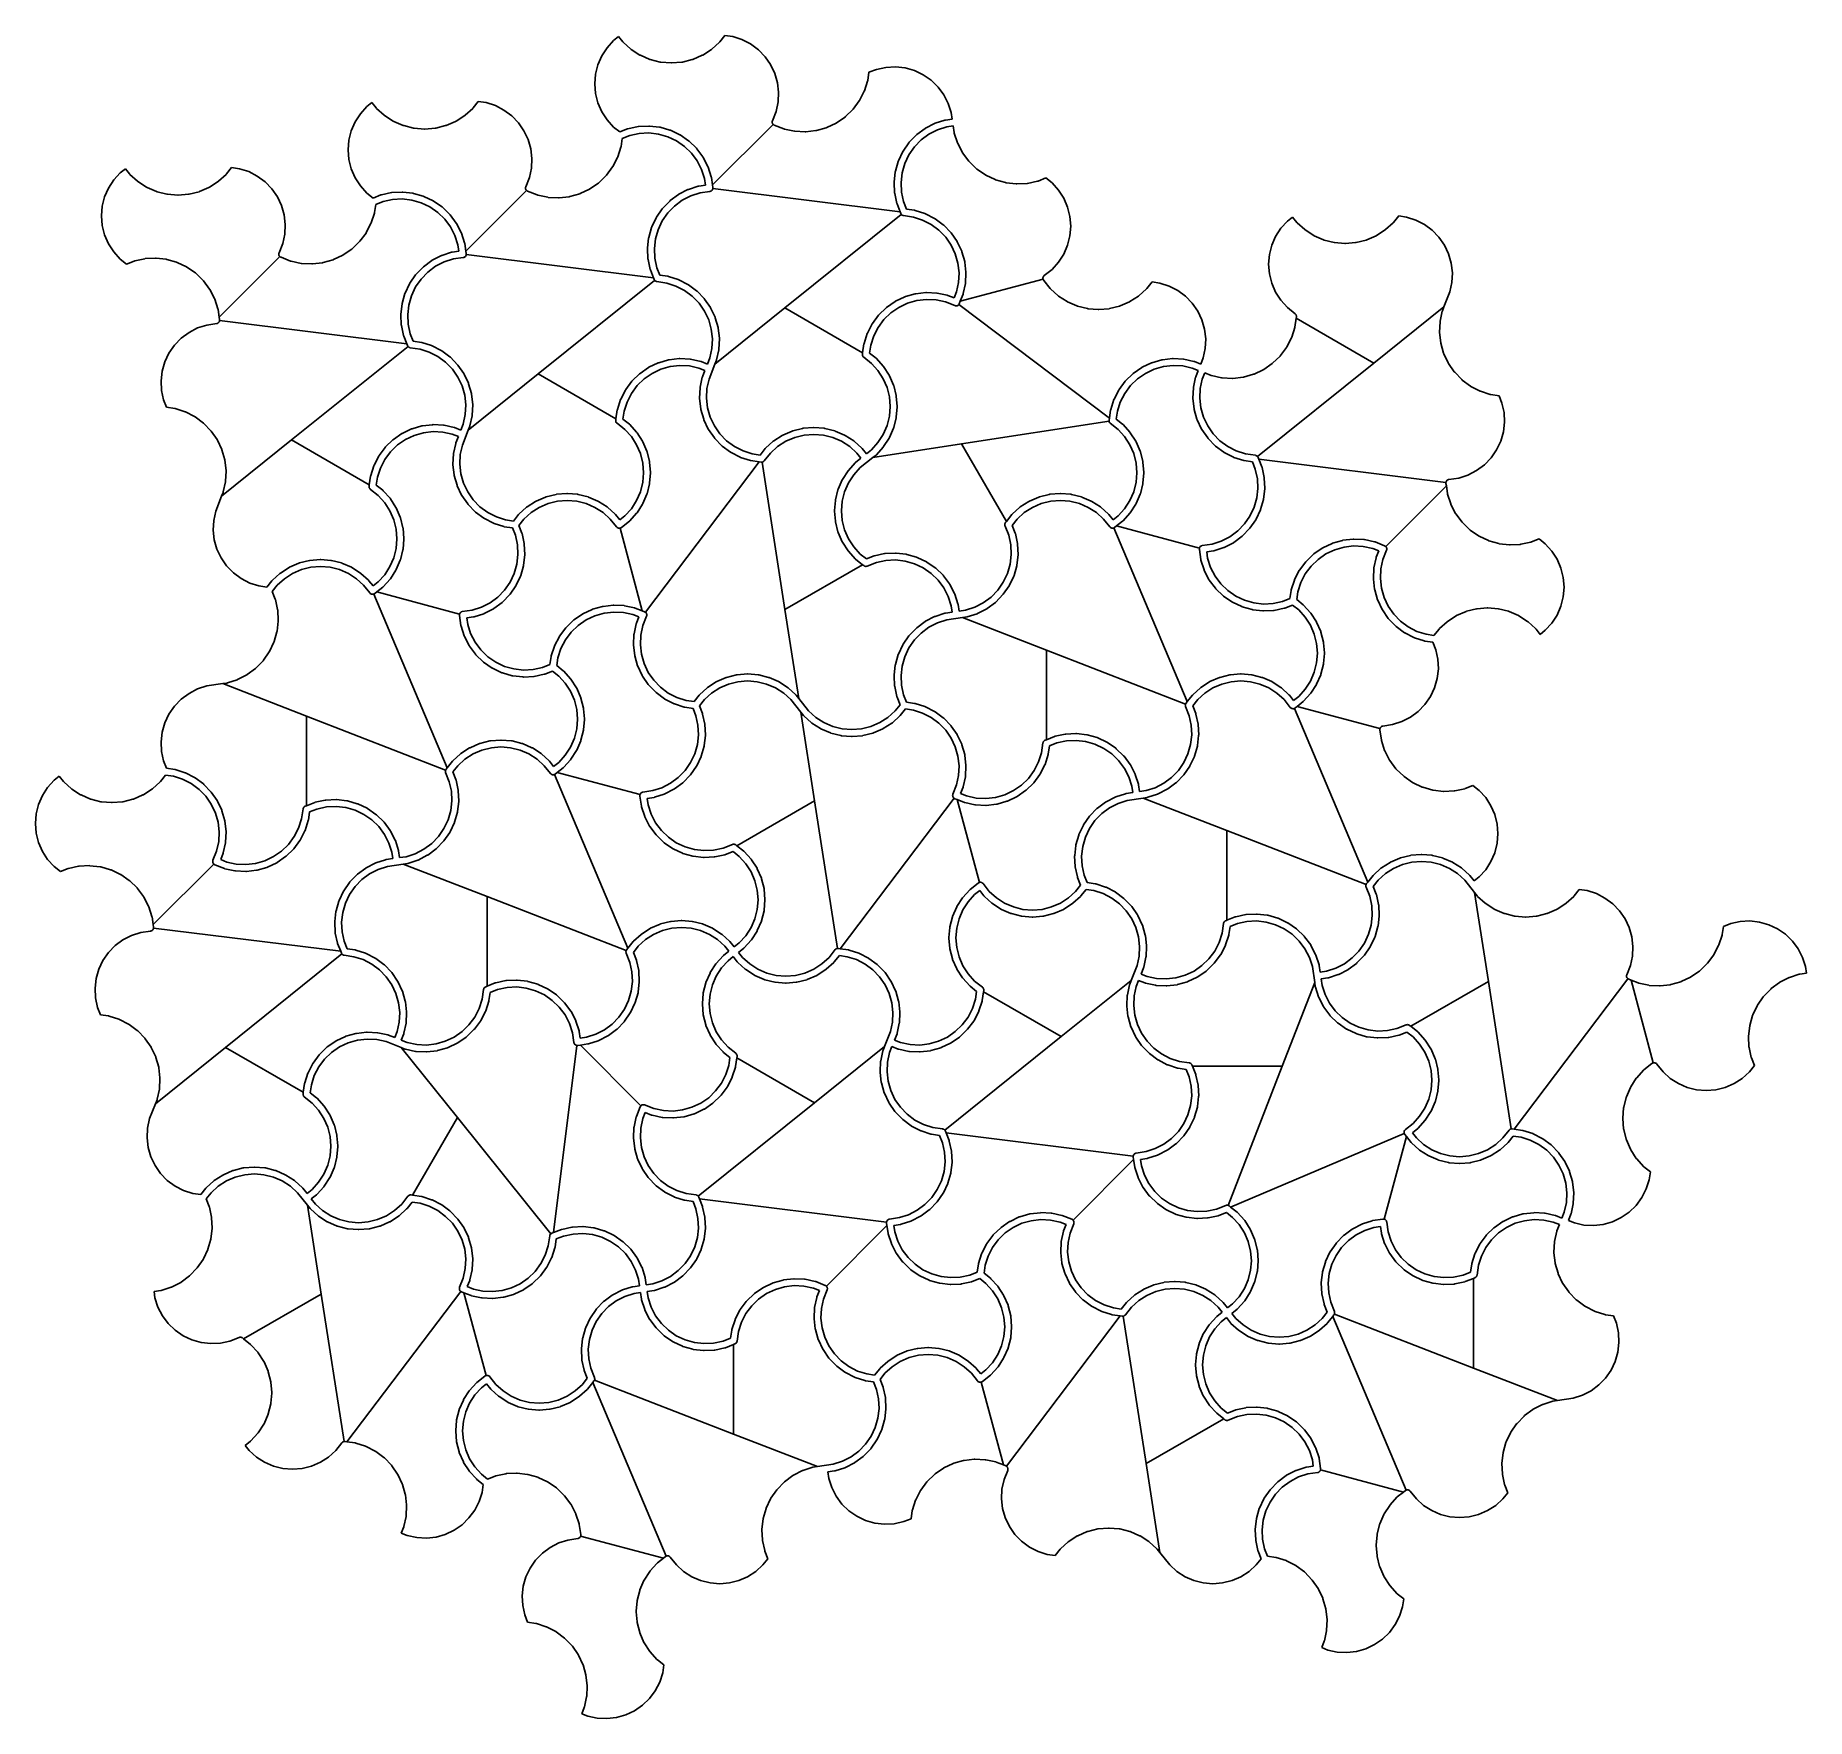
# Model space of a CAD drawing. Header units: millimetres. Extents: x 0 to 179, y 0 to 171.
import ezdxf

# ---------------------------------------------------------------- set-up
doc = ezdxf.new("R2010")
doc.units = ezdxf.units.MM
doc.layers.add('VISIBLE', color=7, linetype='CONTINUOUS')

msp = doc.modelspace()

# ---------------------------------------------------------------- linework, layer by layer
at = {"layer": 'VISIBLE'}
for p, q in [((59.08011, 170.461392), (58.563685, 170.051635)), ((59.507707, 169.922483), (59.08011, 170.461392)), ((69.845319, 170.577273), (69.325776, 169.922483)), ((70.643763, 170.458939), (69.845319, 170.577273)), ((71.577326, 170.159086), (70.643763, 170.458939)), ((57.905123, 169.325174), (57.373712, 168.501127)), ((58.563685, 170.051635), (57.905123, 169.325174)), ((59.546813, 169.880721), (59.507707, 169.922483)), ((60.315804, 169.183603), (59.546813, 169.880721)), ((60.36119, 169.14877), (60.315804, 169.183603)), ((61.23348, 168.586248), (60.36119, 169.14877)), ((68.472292, 169.14877), (67.600002, 168.586248)), ((68.517679, 169.183603), (68.472292, 169.14877)), ((69.28667, 169.880721), (68.517679, 169.183603)), ((69.325776, 169.922483), (69.28667, 169.880721)), ((72.449564, 169.711146), (71.577326, 170.159086)), ((73.237171, 169.127087), (72.449564, 169.711146)), ((73.919102, 168.422516), (73.237171, 169.127087)), ((56.983654, 167.601514), (56.74537, 166.650372)), ((57.373712, 168.501127), (56.983654, 167.601514)), ((61.283936, 168.559275), (61.23348, 168.586248)), ((62.236217, 168.146381), (61.283936, 168.559275)), ((62.290392, 168.127988), (62.236217, 168.146381)), ((63.297219, 167.875754), (62.290392, 168.127988)), ((63.353667, 167.866433), (63.297219, 167.875754)), ((64.388135, 167.781599), (63.353667, 167.866433)), ((64.445348, 167.781599), (64.388135, 167.781599)), ((65.479816, 167.866433), (64.445348, 167.781599)), ((65.536264, 167.875754), (65.479816, 167.866433)), ((66.54309, 168.127988), (65.536264, 167.875754)), ((66.597266, 168.146381), (66.54309, 168.127988)), ((67.549547, 168.559275), (66.597266, 168.146381)), ((67.600002, 168.586248), (67.549547, 168.559275)), ((74.477134, 167.616259), (73.919102, 168.422516)), ((74.896357, 166.72986), (74.477134, 167.616259)), ((85.189203, 167.133428), (84.438563, 166.836687)), ((86.147618, 167.34053), (85.189203, 167.133428)), ((87.126969, 167.388722), (86.147618, 167.34053)), ((88.101087, 167.276715), (87.126969, 167.388722)), ((89.043942, 167.007504), (88.101087, 167.276715)), ((89.93034, 166.588281), (89.043942, 167.007504)), ((56.74537, 166.650372), (56.665228, 165.673116)), ((56.665228, 165.673116), (56.74537, 164.695861)), ((75.165569, 165.787005), (74.896357, 166.72986)), ((75.277575, 164.812888), (75.165569, 165.787005)), ((84.303035, 165.954131), (83.985628, 164.965913)), ((84.31602, 166.009851), (84.303035, 165.954131)), ((84.438563, 166.836687), (84.31602, 166.009851)), ((90.736597, 166.030249), (89.93034, 166.588281)), ((91.441169, 165.348318), (90.736597, 166.030249)), ((92.025228, 164.560711), (91.441169, 165.348318)), ((33.578457, 163.356863), (32.919894, 162.630402)), ((34.094882, 163.76662), (33.578457, 163.356863)), ((34.522479, 163.227711), (34.094882, 163.76662)), ((44.86009, 163.882501), (44.340547, 163.227711)), ((45.658535, 163.764167), (44.86009, 163.882501)), ((46.592097, 163.464315), (45.658535, 163.764167)), ((47.464336, 163.016374), (46.592097, 163.464315)), ((56.74537, 164.695861), (56.983654, 163.744719)), ((56.983654, 163.744719), (57.373712, 162.845105)), ((75.022282, 162.875122), (75.229383, 163.833537)), ((75.229383, 163.833537), (75.277575, 164.812888)), ((83.459365, 163.941163), (82.841113, 163.107446)), ((83.489574, 163.989751), (83.459365, 163.941163)), ((83.963739, 164.913054), (83.489574, 163.989751)), ((83.985628, 164.965913), (83.963739, 164.913054)), ((92.473168, 163.688472), (92.025228, 164.560711)), ((92.77302, 162.75491), (92.473168, 163.688472)), ((32.388484, 161.806356), (31.998425, 160.906742)), ((32.919894, 162.630402), (32.388484, 161.806356)), ((34.561584, 163.185949), (34.522479, 163.227711)), ((35.330575, 162.488831), (34.561584, 163.185949)), ((35.375962, 162.453998), (35.330575, 162.488831)), ((36.248252, 161.891476), (35.375962, 162.453998)), ((36.298708, 161.864503), (36.248252, 161.891476)), ((37.250989, 161.451609), (36.298708, 161.864503)), ((42.564319, 161.864503), (41.612038, 161.451609)), ((42.614774, 161.891476), (42.564319, 161.864503)), ((43.487064, 162.453998), (42.614774, 161.891476)), ((43.532451, 162.488831), (43.487064, 162.453998)), ((44.301442, 163.185949), (43.532451, 162.488831)), ((44.340547, 163.227711), (44.301442, 163.185949)), ((48.251943, 162.432315), (47.464336, 163.016374)), ((48.933874, 161.727744), (48.251943, 162.432315)), ((49.491906, 160.921487), (48.933874, 161.727744)), ((57.373712, 162.845105), (57.905123, 162.021058)), ((57.905123, 162.021058), (58.563685, 161.294598)), ((74.729984, 161.561131), (68.590122, 155.421269)), ((74.62742, 161.82968), (74.63513, 161.884058)), ((74.628312, 161.774766), (74.62742, 161.82968)), ((74.637783, 161.720668), (74.628312, 161.774766)), ((74.63513, 161.884058), (74.651252, 161.93656)), ((74.655601, 161.668717), (74.637783, 161.720668)), ((74.651252, 161.93656), (75.022282, 162.875122)), ((74.681326, 161.620193), (74.655601, 161.668717)), ((74.714325, 161.57629), (74.681326, 161.620193)), ((74.729984, 161.561131), (74.714325, 161.57629)), ((74.753785, 161.538091), (74.729984, 161.561131)), ((74.798736, 161.506534), (74.753785, 161.538091)), ((74.84807, 161.482398), (74.798736, 161.506534)), ((75.813324, 161.100816), (74.84807, 161.482398)), ((81.11034, 161.686971), (80.172048, 161.243205)), ((81.159888, 161.715577), (81.11034, 161.686971)), ((82.013347, 162.306279), (81.159888, 161.715577)), ((82.057572, 162.342575), (82.013347, 162.306279)), ((82.803392, 163.064429), (82.057572, 162.342575)), ((82.841113, 163.107446), (82.803392, 163.064429)), ((90.16906, 161.175493), (91.092363, 161.649657)), ((91.092363, 161.649657), (91.145223, 161.671547)), ((91.145223, 161.671547), (92.133441, 161.988954)), ((92.133441, 161.988954), (92.18916, 162.001939)), ((92.18916, 162.001939), (92.869668, 162.102795)), ((92.869668, 162.102795), (92.77302, 162.75491)), ((31.760142, 159.9556), (31.68, 158.978345)), ((31.998425, 160.906742), (31.760142, 159.9556)), ((37.305164, 161.433216), (37.250989, 161.451609)), ((38.31199, 161.180982), (37.305164, 161.433216)), ((38.368439, 161.171661), (38.31199, 161.180982)), ((39.402907, 161.086828), (38.368439, 161.171661)), ((39.460119, 161.086828), (39.402907, 161.086828)), ((40.494587, 161.171661), (39.460119, 161.086828)), ((40.551036, 161.180982), (40.494587, 161.171661)), ((41.557862, 161.433216), (40.551036, 161.180982)), ((41.612038, 161.451609), (41.557862, 161.433216)), ((49.911129, 160.035088), (49.491906, 160.921487)), ((50.18034, 159.092233), (49.911129, 160.035088)), ((58.563685, 161.294598), (59.195991, 160.792895)), ((59.195991, 160.792895), (59.973324, 161.100188)), ((59.453335, 160.141915), (59.330792, 159.315079)), ((60.203975, 160.438657), (59.453335, 160.141915)), ((59.973324, 161.100188), (60.028071, 161.116802)), ((60.028071, 161.116802), (61.042596, 161.336029)), ((61.16239, 160.645758), (60.203975, 160.438657)), ((61.042596, 161.336029), (61.099319, 161.343502)), ((61.099319, 161.343502), (62.136005, 161.394515)), ((62.141741, 160.69395), (61.16239, 160.645758)), ((62.136005, 161.394515), (62.193187, 161.392647)), ((63.115858, 160.581944), (62.141741, 160.69395)), ((62.193187, 161.392647), (63.224334, 161.274083)), ((64.058713, 160.312732), (63.115858, 160.581944)), ((63.224334, 161.274083), (63.280448, 161.262924)), ((63.280448, 161.262924), (64.278502, 160.977952)), ((64.945112, 159.893509), (64.058713, 160.312732)), ((64.278502, 160.977952), (64.332048, 160.9578)), ((64.332048, 160.9578), (65.27034, 160.514034)), ((65.751369, 159.335477), (64.945112, 159.893509)), ((65.27034, 160.514034), (65.319888, 160.485427)), ((65.319888, 160.485427), (66.173347, 159.894725)), ((66.173347, 159.894725), (66.217572, 159.858429)), ((66.217572, 159.858429), (66.963392, 159.136575)), ((75.868071, 161.084202), (75.813324, 161.100816)), ((76.882596, 160.864976), (75.868071, 161.084202)), ((76.939319, 160.857503), (76.882596, 160.864976)), ((77.976005, 160.80649), (76.939319, 160.857503)), ((78.033187, 160.808358), (77.976005, 160.80649)), ((79.064334, 160.926921), (78.033187, 160.808358)), ((79.120448, 160.93808), (79.064334, 160.926921)), ((80.118502, 161.223053), (79.120448, 160.93808)), ((80.172048, 161.243205), (80.118502, 161.223053)), ((87.894887, 158.845806), (88.485589, 159.699265)), ((88.485589, 159.699265), (88.521885, 159.74349)), ((88.521885, 159.74349), (89.243739, 160.48931)), ((89.726768, 159.981859), (89.044837, 159.277287)), ((89.243739, 160.48931), (89.286756, 160.527031)), ((89.286756, 160.527031), (90.120473, 161.145284)), ((90.514375, 160.565918), (89.726768, 159.981859)), ((90.120473, 161.145284), (90.16906, 161.175493)), ((91.386614, 161.013858), (90.514375, 160.565918)), ((92.320176, 161.31371), (91.386614, 161.013858)), ((92.972291, 161.410358), (92.320176, 161.31371)), ((93.073147, 160.729851), (92.972291, 161.410358)), ((93.086132, 160.674131), (93.073147, 160.729851)), ((93.403539, 159.685913), (93.086132, 160.674131)), ((93.425428, 159.633054), (93.403539, 159.685913)), ((31.68, 158.978345), (31.760142, 158.001089)), ((31.760142, 158.001089), (31.998425, 157.049947)), ((50.292347, 158.118116), (50.18034, 159.092233)), ((50.244155, 157.138765), (50.292347, 158.118116)), ((58.978511, 158.218282), (58.504346, 157.294979)), ((59.0004, 158.271142), (58.978511, 158.218282)), ((59.317807, 159.259359), (59.0004, 158.271142)), ((59.330792, 159.315079), (59.317807, 159.259359)), ((66.45594, 158.653546), (65.751369, 159.335477)), ((67.039999, 157.865939), (66.45594, 158.653546)), ((66.963392, 159.136575), (67.001113, 159.093558)), ((67.001113, 159.093558), (67.619365, 158.259841)), ((67.619365, 158.259841), (67.649574, 158.211254)), ((67.649574, 158.211254), (68.123739, 157.287951)), ((87.422514, 157.857966), (87.86628, 158.796259)), ((87.86628, 158.796259), (87.894887, 158.845806)), ((88.486805, 158.47103), (88.067582, 157.584632)), ((89.044837, 159.277287), (88.486805, 158.47103)), ((93.899593, 158.709751), (93.425428, 159.633054)), ((93.929802, 158.661163), (93.899593, 158.709751)), ((94.548054, 157.827446), (93.929802, 158.661163)), ((8.593229, 156.662092), (7.934666, 155.935631)), ((9.109653, 157.071848), (8.593229, 156.662092)), ((9.537251, 156.53294), (9.109653, 157.071848)), ((9.576356, 156.491177), (9.537251, 156.53294)), ((10.345347, 155.794059), (9.576356, 156.491177)), ((19.316214, 156.491177), (18.547223, 155.794059)), ((19.355319, 156.53294), (19.316214, 156.491177)), ((19.874862, 157.18773), (19.355319, 156.53294)), ((20.673306, 157.069395), (19.874862, 157.18773)), ((21.606869, 156.769543), (20.673306, 157.069395)), ((22.479108, 156.321603), (21.606869, 156.769543)), ((23.266715, 155.737544), (22.479108, 156.321603)), ((31.998425, 157.049947), (32.388484, 156.150334)), ((32.388484, 156.150334), (32.919894, 155.326287)), ((49.666023, 155.241788), (50.037053, 156.18035)), ((50.037053, 156.18035), (50.244155, 157.138765)), ((57.818164, 156.369658), (57.072344, 155.647804)), ((57.855885, 156.412674), (57.818164, 156.369658)), ((58.474137, 157.246391), (57.855885, 156.412674)), ((58.504346, 157.294979), (58.474137, 157.246391)), ((67.48794, 156.993701), (67.039999, 157.865939)), ((67.787792, 156.060138), (67.48794, 156.993701)), ((68.123739, 157.287951), (68.145628, 157.235091)), ((68.145628, 157.235091), (68.463035, 156.246874)), ((68.463035, 156.246874), (68.47602, 156.191154)), ((68.47602, 156.191154), (68.590122, 155.421269)), ((86.987667, 155.719106), (87.106231, 156.750252)), ((87.106231, 156.750252), (87.11739, 156.806366)), ((87.11739, 156.806366), (87.402362, 157.80442)), ((87.402362, 157.80442), (87.422514, 157.857966)), ((87.798371, 156.641777), (87.686364, 155.667659)), ((88.067582, 157.584632), (87.798371, 156.641777)), ((94.585776, 157.784429), (94.548054, 157.827446)), ((95.331596, 157.062575), (94.585776, 157.784429)), ((95.375821, 157.026279), (95.331596, 157.062575)), ((96.22928, 156.435577), (95.375821, 157.026279)), ((96.278827, 156.406971), (96.22928, 156.435577)), ((97.21712, 155.963205), (96.278827, 156.406971)), ((102.353176, 156.12811), (101.575844, 155.820816)), ((102.985482, 155.626407), (102.353176, 156.12811)), ((7.403255, 155.111584), (7.013197, 154.21197)), ((7.934666, 155.935631), (7.403255, 155.111584)), ((10.390734, 155.759226), (10.345347, 155.794059)), ((11.263024, 155.196705), (10.390734, 155.759226)), ((11.313479, 155.169731), (11.263024, 155.196705)), ((12.26576, 154.756837), (11.313479, 155.169731)), ((12.319936, 154.738444), (12.26576, 154.756837)), ((13.326762, 154.48621), (12.319936, 154.738444)), ((13.38321, 154.476889), (13.326762, 154.48621)), ((14.417678, 154.392056), (13.38321, 154.476889)), ((14.474891, 154.392056), (14.417678, 154.392056)), ((15.509359, 154.476889), (14.474891, 154.392056)), ((15.565808, 154.48621), (15.509359, 154.476889)), ((16.572634, 154.738444), (15.565808, 154.48621)), ((16.626809, 154.756837), (16.572634, 154.738444)), ((17.57909, 155.169731), (16.626809, 154.756837)), ((17.629546, 155.196705), (17.57909, 155.169731)), ((18.501836, 155.759226), (17.629546, 155.196705)), ((18.547223, 155.794059), (18.501836, 155.759226)), ((23.948646, 155.032972), (23.266715, 155.737544)), ((24.506678, 154.226715), (23.948646, 155.032972)), ((32.919894, 155.326287), (33.578457, 154.599826)), ((33.578457, 154.599826), (34.210763, 154.098123)), ((34.210763, 154.098123), (34.988096, 154.405416)), ((34.988096, 154.405416), (35.042843, 154.422031)), ((35.042843, 154.422031), (36.057368, 154.641257)), ((36.057368, 154.641257), (36.11409, 154.64873)), ((36.11409, 154.64873), (37.150777, 154.699743)), ((37.150777, 154.699743), (37.207959, 154.697875)), ((37.207959, 154.697875), (38.239105, 154.579311)), ((38.239105, 154.579311), (38.295219, 154.568152)), ((38.295219, 154.568152), (39.293273, 154.28318)), ((49.744756, 154.866359), (43.604894, 148.726497)), ((49.642192, 155.134909), (49.649902, 155.189286)), ((49.643084, 155.079995), (49.642192, 155.134909)), ((49.652555, 155.025896), (49.643084, 155.079995)), ((49.649902, 155.189286), (49.666023, 155.241788)), ((49.670372, 154.973945), (49.652555, 155.025896)), ((49.696097, 154.925421), (49.670372, 154.973945)), ((49.729096, 154.881519), (49.696097, 154.925421)), ((49.744756, 154.866359), (49.729096, 154.881519)), ((49.768557, 154.843319), (49.744756, 154.866359)), ((49.813508, 154.811763), (49.768557, 154.843319)), ((49.862841, 154.787627), (49.813508, 154.811763)), ((50.828096, 154.406045), (49.862841, 154.787627)), ((50.882843, 154.38943), (50.828096, 154.406045)), ((51.897368, 154.170204), (50.882843, 154.38943)), ((55.133273, 154.528281), (54.135219, 154.243309)), ((55.18682, 154.548433), (55.133273, 154.528281)), ((56.125112, 154.992199), (55.18682, 154.548433)), ((56.17466, 155.020805), (56.125112, 154.992199)), ((57.028118, 155.611507), (56.17466, 155.020805)), ((57.072344, 155.647804), (57.028118, 155.611507)), ((64.301527, 153.83226), (65.135245, 154.450512)), ((65.135245, 154.450512), (65.183832, 154.480721)), ((65.183832, 154.480721), (66.107135, 154.954886)), ((66.401385, 154.319086), (65.529147, 153.871146)), ((66.107135, 154.954886), (66.159995, 154.976775)), ((66.159995, 154.976775), (67.148212, 155.294182)), ((67.334948, 154.618939), (66.401385, 154.319086)), ((67.148212, 155.294182), (67.203932, 155.307167)), ((67.203932, 155.307167), (67.88444, 155.408023)), ((68.333281, 154.766898), (67.334948, 154.618939)), ((67.88444, 155.408023), (67.787792, 156.060138)), ((68.38681, 154.779187), (68.333281, 154.766898)), ((68.437757, 154.799699), (68.38681, 154.779187)), ((68.484869, 154.827929), (68.437757, 154.799699)), ((68.526984, 154.86318), (68.484869, 154.827929)), ((68.563066, 154.904586), (68.526984, 154.86318)), ((68.592226, 154.951126), (68.563066, 154.904586)), ((68.590122, 155.421269), (68.628188, 155.164428)), ((68.613747, 155.001656), (68.592226, 154.951126)), ((68.627099, 155.054929), (68.613747, 155.001656)), ((68.628439, 155.070031), (68.627099, 155.054929)), ((68.628188, 155.164428), (68.631952, 155.109636)), ((68.631952, 155.109636), (68.628439, 155.070031)), ((87.591384, 152.711882), (68.628439, 155.070031)), ((86.985799, 155.661923), (86.987667, 155.719106)), ((87.036812, 154.625237), (86.985799, 155.661923)), ((87.044285, 154.568514), (87.036812, 154.625237)), ((87.263512, 153.55399), (87.044285, 154.568514)), ((87.686364, 155.667659), (87.734556, 154.688308)), ((87.734556, 154.688308), (87.941658, 153.729894)), ((97.270666, 155.943053), (97.21712, 155.963205)), ((98.26872, 155.65808), (97.270666, 155.943053)), ((98.324834, 155.646921), (98.26872, 155.65808)), ((99.35598, 155.528358), (98.324834, 155.646921)), ((99.413163, 155.52649), (99.35598, 155.528358)), ((100.449849, 155.577503), (99.413163, 155.52649)), ((100.506572, 155.584976), (100.449849, 155.577503)), ((101.521096, 155.804202), (100.506572, 155.584976)), ((101.575844, 155.820816), (101.521096, 155.804202)), ((103.644045, 154.899946), (102.985482, 155.626407)), ((104.175455, 154.075899), (103.644045, 154.899946)), ((6.774913, 153.260828), (6.694772, 152.283573)), ((7.013197, 154.21197), (6.774913, 153.260828)), ((24.925901, 153.340317), (24.506678, 154.226715)), ((25.195112, 152.397462), (24.925901, 153.340317)), ((34.332579, 152.564587), (34.015172, 151.57637)), ((34.345564, 152.620307), (34.332579, 152.564587)), ((34.468106, 153.447144), (34.345564, 152.620307)), ((35.218747, 153.743885), (34.468106, 153.447144)), ((36.177162, 153.950987), (35.218747, 153.743885)), ((37.156513, 153.999178), (36.177162, 153.950987)), ((38.13063, 153.887172), (37.156513, 153.999178)), ((39.073485, 153.617961), (38.13063, 153.887172)), ((39.959884, 153.198738), (39.073485, 153.617961)), ((39.293273, 154.28318), (39.34682, 154.263028)), ((39.34682, 154.263028), (40.285112, 153.819262)), ((40.766141, 152.640705), (39.959884, 153.198738)), ((40.285112, 153.819262), (40.33466, 153.790656)), ((40.33466, 153.790656), (41.188118, 153.199954)), ((41.470712, 151.958775), (40.766141, 152.640705)), ((41.188118, 153.199954), (41.232344, 153.163657)), ((41.232344, 153.163657), (41.978164, 152.441803)), ((51.95409, 154.162731), (51.897368, 154.170204)), ((52.990777, 154.111718), (51.95409, 154.162731)), ((53.047959, 154.113586), (52.990777, 154.111718)), ((54.079105, 154.23215), (53.047959, 154.113586)), ((54.135219, 154.243309), (54.079105, 154.23215)), ((62.909659, 152.151035), (63.50036, 153.004493)), ((63.50036, 153.004493), (63.536657, 153.048719)), ((64.059609, 152.582516), (63.501576, 151.776259)), ((63.536657, 153.048719), (64.258511, 153.794539)), ((64.74154, 153.287087), (64.059609, 152.582516)), ((64.258511, 153.794539), (64.301527, 153.83226)), ((65.529147, 153.871146), (64.74154, 153.287087)), ((87.280126, 153.499242), (87.263512, 153.55399)), ((87.591384, 152.711882), (87.280126, 153.499242)), ((87.661708, 152.533988), (87.591384, 152.711882)), ((87.684521, 152.486913), (87.661708, 152.533988)), ((87.941658, 153.729894), (88.238399, 152.979253)), ((88.238399, 152.979253), (89.065235, 152.856711)), ((89.065235, 152.856711), (89.120955, 152.843725)), ((89.120955, 152.843725), (90.109173, 152.526319)), ((90.109173, 152.526319), (90.162032, 152.504429)), ((104.565514, 153.176285), (104.175455, 154.075899)), ((104.803798, 152.225143), (104.565514, 153.176285)), ((6.694772, 152.283573), (6.774913, 151.306318)), ((6.774913, 151.306318), (7.013197, 150.355176)), ((25.307118, 151.423344), (25.195112, 152.397462)), ((25.258927, 150.443993), (25.307118, 151.423344)), ((33.993282, 151.52351), (33.519118, 150.600207)), ((34.015172, 151.57637), (33.993282, 151.52351)), ((42.054771, 151.171167), (41.470712, 151.958775)), ((41.978164, 152.441803), (42.015885, 152.398787)), ((42.015885, 152.398787), (42.634137, 151.565069)), ((42.502711, 150.298929), (42.054771, 151.171167)), ((42.634137, 151.565069), (42.664346, 151.516482)), ((42.664346, 151.516482), (43.138511, 150.593179)), ((62.132162, 150.111594), (62.417134, 151.109648)), ((62.417134, 151.109648), (62.437286, 151.163195)), ((62.437286, 151.163195), (62.881052, 152.101487)), ((63.082354, 150.88986), (62.813142, 149.947005)), ((62.881052, 152.101487), (62.909659, 152.151035)), ((63.501576, 151.776259), (63.082354, 150.88986)), ((87.714435, 152.4434), (75.927511, 142.96851)), ((87.714095, 152.443765), (87.684521, 152.486913)), ((87.714435, 152.4434), (87.714095, 152.443765)), ((87.74977, 152.405506), (87.714435, 152.4434)), ((87.790749, 152.372991), (87.74977, 152.405506)), ((87.836116, 152.346947), (87.790749, 152.372991)), ((87.884858, 152.327956), (87.836116, 152.346947)), ((87.935886, 152.316442), (87.884858, 152.327956)), ((88.93422, 152.168482), (87.935886, 152.316442)), ((89.867782, 151.86863), (88.93422, 152.168482)), ((90.740021, 151.42069), (89.867782, 151.86863)), ((90.162032, 152.504429), (91.085335, 152.030265)), ((91.527628, 150.836631), (90.740021, 151.42069)), ((91.085335, 152.030265), (91.133923, 152.000056)), ((91.133923, 152.000056), (91.96764, 151.381803)), ((92.209559, 150.132059), (91.527628, 150.836631)), ((91.96764, 151.381803), (92.010657, 151.344082)), ((92.010657, 151.344082), (92.732511, 150.598262)), ((104.883939, 151.247888), (104.803798, 152.225143)), ((104.803798, 150.270633), (104.883939, 151.247888)), ((126.166036, 151.034718), (125.634625, 150.210671)), ((126.824598, 151.761178), (126.166036, 151.034718)), ((127.341023, 152.170935), (126.824598, 151.761178)), ((127.76862, 151.632026), (127.341023, 152.170935)), ((127.807726, 151.590264), (127.76862, 151.632026)), ((128.576717, 150.893146), (127.807726, 151.590264)), ((128.622103, 150.858313), (128.576717, 150.893146)), ((129.494394, 150.295792), (128.622103, 150.858313)), ((136.733205, 150.858313), (135.860915, 150.295792)), ((136.778592, 150.893146), (136.733205, 150.858313)), ((137.547583, 151.590264), (136.778592, 150.893146)), ((137.586689, 151.632026), (137.547583, 151.590264)), ((138.106232, 152.286817), (137.586689, 151.632026)), ((138.904676, 152.168482), (138.106232, 152.286817)), ((139.838239, 151.86863), (138.904676, 152.168482)), ((140.710477, 151.42069), (139.838239, 151.86863)), ((141.498084, 150.836631), (140.710477, 151.42069)), ((142.180015, 150.132059), (141.498084, 150.836631)), ((7.013197, 150.355176), (7.403255, 149.455562)), ((7.403255, 149.455562), (7.934666, 148.631515)), ((24.680795, 148.547016), (25.051825, 149.485578)), ((25.051825, 149.485578), (25.258927, 150.443993)), ((32.087115, 148.953032), (32.04289, 148.916735)), ((32.832935, 149.674886), (32.087115, 148.953032)), ((32.870656, 149.717902), (32.832935, 149.674886)), ((33.488909, 150.55162), (32.870656, 149.717902)), ((33.519118, 150.600207), (33.488909, 150.55162)), ((42.802564, 149.365366), (42.502711, 150.298929)), ((42.899211, 148.713251), (42.802564, 149.365366)), ((43.138511, 150.593179), (43.1604, 150.540319)), ((43.1604, 150.540319), (43.477807, 149.552102)), ((43.477807, 149.552102), (43.490792, 149.496382)), ((43.490792, 149.496382), (43.604894, 148.726497)), ((62.000571, 148.967151), (62.002439, 149.024334)), ((62.051584, 147.930465), (62.000571, 148.967151)), ((62.002439, 149.024334), (62.121003, 150.05548)), ((62.121003, 150.05548), (62.132162, 150.111594)), ((62.813142, 149.947005), (62.701136, 148.972888)), ((62.701136, 148.972888), (62.749327, 147.993537)), ((92.767591, 149.325802), (92.209559, 150.132059)), ((92.732511, 150.598262), (92.768807, 150.554037)), ((93.186814, 148.439404), (92.767591, 149.325802)), ((92.768807, 150.554037), (93.359509, 149.700578)), ((93.359509, 149.700578), (93.388115, 149.65103)), ((93.388115, 149.65103), (93.831881, 148.712738)), ((104.175455, 148.419877), (104.565514, 149.319491)), ((104.565514, 149.319491), (104.803798, 150.270633)), ((125.244567, 149.311057), (125.006283, 148.359915)), ((125.634625, 150.210671), (125.244567, 149.311057)), ((129.544849, 150.268818), (129.494394, 150.295792)), ((130.49713, 149.855924), (129.544849, 150.268818)), ((130.551306, 149.837531), (130.49713, 149.855924)), ((131.558132, 149.585297), (130.551306, 149.837531)), ((131.61458, 149.575976), (131.558132, 149.585297)), ((132.649048, 149.491143), (131.61458, 149.575976)), ((132.706261, 149.491143), (132.649048, 149.491143)), ((133.740729, 149.575976), (132.706261, 149.491143)), ((133.797177, 149.585297), (133.740729, 149.575976)), ((134.804003, 149.837531), (133.797177, 149.585297)), ((134.858179, 149.855924), (134.804003, 149.837531)), ((135.81046, 150.268818), (134.858179, 149.855924)), ((135.860915, 150.295792), (135.81046, 150.268818)), ((142.738048, 149.325802), (142.180015, 150.132059)), ((143.15727, 148.439404), (142.738048, 149.325802)), ((7.934666, 148.631515), (8.593229, 147.905054)), ((8.593229, 147.905054), (9.225535, 147.403351)), ((9.225535, 147.403351), (10.002867, 147.710645)), ((10.002867, 147.710645), (10.057615, 147.727259)), ((10.057615, 147.727259), (11.072139, 147.946485)), ((11.072139, 147.946485), (11.128862, 147.953958)), ((11.128862, 147.953958), (12.165548, 148.004971)), ((12.165548, 148.004971), (12.222731, 148.003103)), ((12.222731, 148.003103), (13.253877, 147.88454)), ((13.253877, 147.88454), (13.309991, 147.87338)), ((13.309991, 147.87338), (14.308045, 147.588408)), ((14.308045, 147.588408), (14.361591, 147.568256)), ((14.361591, 147.568256), (15.299884, 147.12449)), ((24.759647, 148.171706), (18.619666, 142.031726)), ((24.656416, 148.427933), (24.663396, 148.488541)), ((24.660067, 148.367033), (24.656416, 148.427933)), ((24.674237, 148.307692), (24.660067, 148.367033)), ((24.663396, 148.488541), (24.680795, 148.547016)), ((24.698496, 148.251714), (24.674237, 148.307692)), ((24.732107, 148.200798), (24.698496, 148.251714)), ((24.759647, 148.171706), (24.732107, 148.200798)), ((24.774049, 148.156493), (24.759647, 148.171706)), ((24.823047, 148.120143), (24.774049, 148.156493)), ((24.877613, 148.092855), (24.823047, 148.120143)), ((25.842867, 147.711273), (24.877613, 148.092855)), ((25.897615, 147.694659), (25.842867, 147.711273)), ((26.912139, 147.475432), (25.897615, 147.694659)), ((26.968862, 147.467959), (26.912139, 147.475432)), ((28.005548, 147.416946), (26.968862, 147.467959)), ((28.062731, 147.418814), (28.005548, 147.416946)), ((29.093877, 147.537378), (28.062731, 147.418814)), ((29.149991, 147.548537), (29.093877, 147.537378)), ((30.148045, 147.833509), (29.149991, 147.548537)), ((30.201591, 147.853661), (30.148045, 147.833509)), ((31.139884, 148.297427), (30.201591, 147.853661)), ((31.189431, 148.326033), (31.139884, 148.297427)), ((32.04289, 148.916735), (31.189431, 148.326033)), ((39.273283, 147.099767), (39.316299, 147.137488)), ((39.316299, 147.137488), (40.150016, 147.75574)), ((40.543919, 147.176374), (39.756311, 146.592315)), ((40.150016, 147.75574), (40.198604, 147.785949)), ((40.198604, 147.785949), (41.121907, 148.260114)), ((41.416157, 147.624315), (40.543919, 147.176374)), ((41.121907, 148.260114), (41.174767, 148.282003)), ((41.174767, 148.282003), (42.162984, 148.59941)), ((42.34972, 147.924167), (41.416157, 147.624315)), ((42.162984, 148.59941), (42.218704, 148.612395)), ((42.218704, 148.612395), (42.899211, 148.713251)), ((43.348053, 148.072126), (42.34972, 147.924167)), ((43.407394, 148.086296), (43.348053, 148.072126)), ((43.463372, 148.110555), (43.407394, 148.086296)), ((43.514288, 148.144167), (43.463372, 148.110555)), ((43.558593, 148.186109), (43.514288, 148.144167)), ((43.594943, 148.235107), (43.558593, 148.186109)), ((43.622231, 148.289673), (43.594943, 148.235107)), ((43.604894, 148.726497), (43.64296, 148.469656)), ((43.63963, 148.348148), (43.622231, 148.289673)), ((43.642759, 148.375315), (43.63963, 148.348148)), ((43.64661, 148.408757), (43.642759, 148.375315)), ((62.606155, 146.01711), (43.642759, 148.375315)), ((43.64296, 148.469656), (43.64661, 148.408757)), ((62.059057, 147.873743), (62.051584, 147.930465)), ((62.278284, 146.859218), (62.059057, 147.873743)), ((62.749327, 147.993537), (62.956429, 147.035122)), ((93.456025, 147.496549), (93.186814, 148.439404)), ((93.568032, 146.522431), (93.456025, 147.496549)), ((93.831881, 148.712738), (93.852033, 148.659192)), ((93.852033, 148.659192), (94.137006, 147.661138)), ((94.137006, 147.661138), (94.148165, 147.605024)), ((94.148165, 147.605024), (94.266728, 146.573877)), ((102.985482, 146.869369), (103.644045, 147.59583)), ((103.644045, 147.59583), (104.175455, 148.419877)), ((125.006283, 148.359915), (124.926141, 147.38266)), ((124.926141, 147.38266), (125.006283, 146.405405)), ((143.426482, 147.496549), (143.15727, 148.439404)), ((143.538488, 146.522431), (143.426482, 147.496549)), ((15.299884, 147.12449), (15.349431, 147.095884)), ((15.349431, 147.095884), (16.20289, 146.505182)), ((16.20289, 146.505182), (16.247115, 146.468886)), ((16.247115, 146.468886), (16.992935, 145.747032)), ((16.992935, 145.747032), (17.030656, 145.704015)), ((17.030656, 145.704015), (17.648909, 144.870298)), ((37.452058, 144.468423), (37.895824, 145.406715)), ((37.895824, 145.406715), (37.92443, 145.456263)), ((37.92443, 145.456263), (38.515132, 146.309722)), ((38.515132, 146.309722), (38.551429, 146.353947)), ((39.074381, 145.887744), (38.516348, 145.081487)), ((38.551429, 146.353947), (39.273283, 147.099767)), ((39.756311, 146.592315), (39.074381, 145.887744)), ((62.730011, 145.749275), (50.942283, 136.273738)), ((62.294898, 146.804471), (62.278284, 146.859218)), ((62.606155, 146.01711), (62.294898, 146.804471)), ((62.67648, 145.839216), (62.606155, 146.01711)), ((62.703768, 145.78465), (62.67648, 145.839216)), ((62.730011, 145.749275), (62.703768, 145.78465)), ((62.740118, 145.735652), (62.730011, 145.749275)), ((62.784423, 145.69371), (62.740118, 145.735652)), ((62.835339, 145.660099), (62.784423, 145.69371)), ((62.891317, 145.63584), (62.835339, 145.660099)), ((62.950658, 145.62167), (62.891317, 145.63584)), ((63.948991, 145.47371), (62.950658, 145.62167)), ((62.956429, 147.035122), (63.253171, 146.284481)), ((63.253171, 146.284481), (64.080007, 146.161939)), ((64.882554, 145.173858), (63.948991, 145.47371)), ((64.080007, 146.161939), (64.135727, 146.148954)), ((64.135727, 146.148954), (65.123944, 145.831547)), ((65.123944, 145.831547), (65.176804, 145.809657)), ((65.176804, 145.809657), (66.100107, 145.335493)), ((66.100107, 145.335493), (66.148694, 145.305284)), ((93.312738, 144.584665), (93.51984, 145.54308)), ((93.51984, 145.54308), (93.568032, 146.522431)), ((102.07535, 145.877569), (93.688142, 143.630223)), ((94.21011, 145.423286), (93.990884, 144.408761)), ((94.217583, 145.480009), (94.21011, 145.423286)), ((94.268596, 146.516695), (94.217583, 145.480009)), ((94.266728, 146.573877), (94.268596, 146.516695)), ((102.062741, 145.953047), (102.064724, 146.007933)), ((102.069368, 145.898527), (102.062741, 145.953047)), ((102.064724, 146.007933), (102.07527, 146.061832)), ((102.07535, 145.877569), (102.069368, 145.898527)), ((102.07527, 146.061832), (102.094117, 146.113418)), ((102.084442, 145.845715), (102.07535, 145.877569)), ((102.107592, 145.795911), (102.084442, 145.845715)), ((102.094117, 146.113418), (102.120802, 146.161421)), ((102.138248, 145.750342), (102.107592, 145.795911)), ((102.120802, 146.161421), (102.154667, 146.204659)), ((102.783392, 144.937255), (102.138248, 145.750342)), ((102.154667, 146.204659), (102.19488, 146.242066)), ((102.19488, 146.242066), (102.985482, 146.869369)), ((113.121004, 145.592045), (112.60146, 144.937255)), ((113.919448, 145.47371), (113.121004, 145.592045)), ((114.85301, 145.173858), (113.919448, 145.47371)), ((125.006283, 146.405405), (125.244567, 145.454263)), ((125.244567, 145.454263), (125.634625, 144.554649)), ((143.283195, 144.584665), (143.490297, 145.54308)), ((143.490297, 145.54308), (143.538488, 146.522431)), ((17.648909, 144.870298), (17.679118, 144.82171)), ((17.679118, 144.82171), (18.153282, 143.898407)), ((18.153282, 143.898407), (18.175172, 143.845548)), ((18.175172, 143.845548), (18.492579, 142.85733)), ((37.146934, 143.416823), (37.431906, 144.414877)), ((37.431906, 144.414877), (37.452058, 144.468423)), ((38.097125, 144.195088), (37.827914, 143.252233)), ((38.516348, 145.081487), (38.097125, 144.195088)), ((65.754792, 144.725918), (64.882554, 145.173858)), ((66.5424, 144.141859), (65.754792, 144.725918)), ((66.148694, 145.305284), (66.982412, 144.687031)), ((67.22433, 143.437287), (66.5424, 144.141859)), ((66.982412, 144.687031), (67.025428, 144.64931)), ((67.025428, 144.64931), (67.747282, 143.90349)), ((67.747282, 143.90349), (67.783579, 143.859265)), ((67.783579, 143.859265), (68.374281, 143.005806)), ((86.230593, 143.019041), (87.084051, 143.609743)), ((87.084051, 143.609743), (87.133599, 143.638349)), ((87.133599, 143.638349), (88.071891, 144.082115)), ((88.071891, 144.082115), (88.125438, 144.102267)), ((88.125438, 144.102267), (89.123492, 144.387239)), ((89.288081, 143.706259), (88.345226, 143.437047)), ((89.123492, 144.387239), (89.179606, 144.398398)), ((89.179606, 144.398398), (90.210752, 144.516962)), ((90.262198, 143.818265), (89.288081, 143.706259)), ((90.210752, 144.516962), (90.267934, 144.51883)), ((91.241549, 143.770074), (90.262198, 143.818265)), ((90.267934, 144.51883), (91.304621, 144.467817)), ((92.199964, 143.562972), (91.241549, 143.770074)), ((91.304621, 144.467817), (91.361343, 144.460344)), ((91.361343, 144.460344), (92.375868, 144.241118)), ((93.138526, 143.191942), (92.199964, 143.562972)), ((92.375868, 144.241118), (92.430615, 144.224503)), ((93.07038, 143.971593), (92.430615, 144.224503)), ((93.07038, 143.971593), (93.312738, 144.584665)), ((93.688142, 143.630223), (93.592688, 143.38876)), ((93.97427, 144.354014), (93.688142, 143.630223)), ((93.990884, 144.408761), (93.97427, 144.354014)), ((102.822497, 144.895493), (102.783392, 144.937255)), ((103.591488, 144.198375), (102.822497, 144.895493)), ((103.636875, 144.163541), (103.591488, 144.198375)), ((104.509165, 143.60102), (103.636875, 144.163541)), ((104.559621, 143.574046), (104.509165, 143.60102)), ((105.511902, 143.161152), (104.559621, 143.574046)), ((110.825232, 143.574046), (109.872951, 143.161152)), ((110.875687, 143.60102), (110.825232, 143.574046)), ((111.747977, 144.163541), (110.875687, 143.60102)), ((111.793364, 144.198375), (111.747977, 144.163541)), ((112.562355, 144.895493), (111.793364, 144.198375)), ((112.60146, 144.937255), (112.562355, 144.895493)), ((115.725249, 144.725918), (114.85301, 145.173858)), ((116.512856, 144.141859), (115.725249, 144.725918)), ((117.194787, 143.437287), (116.512856, 144.141859)), ((125.634625, 144.554649), (126.166036, 143.730602)), ((126.166036, 143.730602), (126.824598, 143.004141)), ((142.685995, 143.073981), (143.283195, 144.584665)), ((18.492579, 142.85733), (18.505564, 142.80161)), ((18.505564, 142.80161), (18.619666, 142.031726)), ((18.619666, 142.031726), (18.657731, 141.774885)), ((18.657731, 141.774885), (18.661496, 141.720092)), ((37.015343, 142.27238), (37.017211, 142.329562)), ((37.066356, 141.235694), (37.015343, 142.27238)), ((37.017211, 142.329562), (37.135775, 143.360709)), ((37.135775, 143.360709), (37.146934, 143.416823)), ((37.827914, 143.252233), (37.715908, 142.278116)), ((37.715908, 142.278116), (37.764099, 141.298765)), ((67.782363, 142.63103), (67.22433, 143.437287)), ((68.201586, 141.744632), (67.782363, 142.63103)), ((68.470797, 140.801777), (68.201586, 141.744632)), ((68.374281, 143.005806), (68.402887, 142.956259)), ((68.402887, 142.956259), (68.846653, 142.017966)), ((75.927511, 142.96851), (68.833629, 137.26611)), ((68.846653, 142.017966), (68.866805, 141.96442)), ((68.866805, 141.96442), (69.151777, 140.966366)), ((75.927511, 142.96851), (83.796036, 138.42561)), ((84.784574, 141.384156), (85.402826, 142.217874)), ((85.947999, 141.777862), (85.36394, 140.990254)), ((85.402826, 142.217874), (85.440547, 142.26089)), ((85.440547, 142.26089), (86.186367, 142.982744)), ((86.65257, 142.459792), (85.947999, 141.777862)), ((86.186367, 142.982744), (86.230593, 143.019041)), ((87.458827, 143.017825), (86.65257, 142.459792)), ((88.345226, 143.437047), (87.458827, 143.017825)), ((93.197002, 143.174543), (93.138526, 143.191942)), ((93.25761, 143.167563), (93.197002, 143.174543)), ((93.31851, 143.171213), (93.25761, 143.167563)), ((93.37785, 143.185383), (93.31851, 143.171213)), ((93.433829, 143.209642), (93.37785, 143.185383)), ((93.484744, 143.243254), (93.433829, 143.209642)), ((93.52905, 143.285196), (93.484744, 143.243254)), ((93.545343, 143.307159), (93.52905, 143.285196)), ((93.565399, 143.334194), (93.545343, 143.307159)), ((108.789024, 131.783194), (93.545343, 143.307159)), ((93.592688, 143.38876), (93.565399, 143.334194)), ((105.566077, 143.142759), (105.511902, 143.161152)), ((106.572903, 142.890526), (105.566077, 143.142759)), ((106.629352, 142.881205), (106.572903, 142.890526)), ((107.66382, 142.796371), (106.629352, 142.881205)), ((107.721033, 142.796371), (107.66382, 142.796371)), ((108.7555, 142.881205), (107.721033, 142.796371)), ((108.811949, 142.890526), (108.7555, 142.881205)), ((109.818775, 143.142759), (108.811949, 142.890526)), ((109.872951, 143.161152), (109.818775, 143.142759)), ((117.752819, 142.63103), (117.194787, 143.437287)), ((118.172042, 141.744632), (117.752819, 142.63103)), ((118.441253, 140.801777), (118.172042, 141.744632)), ((126.824598, 143.004141), (127.615201, 142.376838)), ((127.723588, 141.914482), (127.591705, 141.024622)), ((127.615201, 142.376838), (127.653635, 142.341352)), ((127.653635, 142.341352), (127.686351, 142.300534)), ((127.686351, 142.300534), (127.712618, 142.255296)), ((127.712618, 142.255296), (127.73185, 142.206648)), ((127.743873, 142.051348), (127.723588, 141.914482)), ((135.592113, 137.371581), (127.723588, 141.914482)), ((127.73185, 142.206648), (127.743616, 142.155677)), ((127.743616, 142.155677), (127.747653, 142.103522)), ((127.747653, 142.103522), (127.743873, 142.051348)), ((135.592113, 137.371581), (142.685995, 143.073981)), ((142.294742, 141.611577), (142.513968, 142.626102)), ((142.513968, 142.626102), (142.530583, 142.680849)), ((142.530583, 142.680849), (142.685995, 143.073981)), ((15.55869, 140.481603), (14.771083, 139.897544)), ((16.430929, 140.929543), (15.55869, 140.481603)), ((17.364491, 141.229395), (16.430929, 140.929543)), ((18.362825, 141.377355), (17.364491, 141.229395)), ((18.416354, 141.389644), (18.362825, 141.377355)), ((18.467301, 141.410156), (18.416354, 141.389644)), ((18.514412, 141.438385), (18.467301, 141.410156)), ((18.556527, 141.473637), (18.514412, 141.438385)), ((18.592609, 141.515042), (18.556527, 141.473637)), ((18.62177, 141.561583), (18.592609, 141.515042)), ((18.643291, 141.612112), (18.62177, 141.561583)), ((18.656642, 141.665386), (18.643291, 141.612112)), ((18.657982, 141.680487), (18.656642, 141.665386)), ((18.661496, 141.720092), (18.657982, 141.680487)), ((37.620927, 139.322338), (18.657982, 141.680487)), ((37.073829, 141.178971), (37.066356, 141.235694)), ((37.293055, 140.164446), (37.073829, 141.178971)), ((37.30967, 140.109699), (37.293055, 140.164446)), ((37.620927, 139.322338), (37.30967, 140.109699)), ((37.764099, 141.298765), (37.971201, 140.34035)), ((37.971201, 140.34035), (38.267942, 139.58971)), ((68.582803, 139.827659), (68.470797, 140.801777)), ((69.151777, 140.966366), (69.162936, 140.910252)), ((69.162936, 140.910252), (69.2815, 139.879106)), ((83.940904, 139.371189), (84.258311, 140.359406)), ((84.258311, 140.359406), (84.2802, 140.412266)), ((84.2802, 140.412266), (84.754365, 141.335569)), ((84.915999, 140.118016), (84.616147, 139.184453)), ((84.754365, 141.335569), (84.784574, 141.384156)), ((85.36394, 140.990254), (84.915999, 140.118016)), ((118.55326, 139.827659), (118.441253, 140.801777)), ((127.261313, 139.980685), (127.239424, 139.927825)), ((127.57872, 140.968903), (127.261313, 139.980685)), ((127.591705, 141.024622), (127.57872, 140.968903)), ((142.236256, 140.518168), (142.287269, 141.554854)), ((142.238124, 140.460986), (142.236256, 140.518168)), ((142.356688, 139.429839), (142.238124, 140.460986)), ((142.287269, 141.554854), (142.294742, 141.611577)), ((13.53112, 138.386715), (13.111897, 137.500317)), ((14.089152, 139.192972), (13.53112, 138.386715)), ((14.771083, 139.897544), (14.089152, 139.192972)), ((37.743979, 139.053857), (25.957055, 129.578967)), ((37.691252, 139.144445), (37.620927, 139.322338)), ((37.714065, 139.09737), (37.691252, 139.144445)), ((37.743639, 139.054221), (37.714065, 139.09737)), ((37.743979, 139.053857), (37.743639, 139.054221)), ((37.779314, 139.015962), (37.743979, 139.053857)), ((37.820293, 138.983448), (37.779314, 139.015962)), ((37.86566, 138.957404), (37.820293, 138.983448)), ((37.914401, 138.938413), (37.86566, 138.957404)), ((37.96543, 138.926898), (37.914401, 138.938413)), ((38.963763, 138.778939), (37.96543, 138.926898)), ((38.267942, 139.58971), (39.094779, 139.467167)), ((39.897326, 138.479086), (38.963763, 138.778939)), ((39.094779, 139.467167), (39.150499, 139.454182)), ((39.150499, 139.454182), (40.138716, 139.136775)), ((40.769564, 138.031146), (39.897326, 138.479086)), ((40.138716, 139.136775), (40.191576, 139.114886)), ((40.191576, 139.114886), (41.114879, 138.640721)), ((41.114879, 138.640721), (41.163466, 138.610512)), ((41.163466, 138.610512), (41.997184, 137.99226)), ((68.32751, 137.889894), (68.534612, 138.848308)), ((68.534612, 138.848308), (68.582803, 139.827659)), ((69.224882, 138.728514), (69.005656, 137.71399)), ((69.232355, 138.785237), (69.224882, 138.728514)), ((69.283368, 139.821923), (69.232355, 138.785237)), ((69.2815, 139.879106), (69.283368, 139.821923)), ((83.772101, 138.227844), (83.775751, 138.288743)), ((83.779081, 138.167235), (83.772101, 138.227844)), ((83.775751, 138.288743), (83.796036, 138.42561)), ((83.79648, 138.10876), (83.779081, 138.167235)), ((83.796036, 138.42561), (83.927919, 139.315469)), ((83.927919, 139.315469), (83.940904, 139.371189)), ((84.616147, 139.184453), (84.497813, 138.386009)), ((84.497813, 138.386009), (85.152603, 137.866466)), ((118.297966, 137.889894), (118.505068, 138.848308)), ((118.505068, 138.848308), (118.55326, 139.827659)), ((126.73505, 138.955935), (126.116798, 138.122218)), ((126.765259, 139.004522), (126.73505, 138.955935)), ((127.239424, 139.927825), (126.765259, 139.004522)), ((142.367847, 139.373725), (142.356688, 139.429839)), ((142.652819, 138.375671), (142.367847, 139.373725)), ((142.672971, 138.322125), (142.652819, 138.375671)), ((143.116737, 137.383833), (142.672971, 138.322125)), ((12.842686, 136.557462), (12.730679, 135.583344)), ((13.111897, 137.500317), (12.842686, 136.557462)), ((41.557171, 137.447087), (40.769564, 138.031146)), ((42.239102, 136.742516), (41.557171, 137.447087)), ((41.997184, 137.99226), (42.0402, 137.954539)), ((42.0402, 137.954539), (42.762054, 137.208719)), ((42.797134, 135.936259), (42.239102, 136.742516)), ((42.762054, 137.208719), (42.79835, 137.164493)), ((42.79835, 137.164493), (43.389052, 136.311035)), ((61.245364, 136.324269), (62.098823, 136.914971)), ((62.098823, 136.914971), (62.148371, 136.943577)), ((62.148371, 136.943577), (63.086663, 137.387343)), ((63.359998, 136.742276), (62.473599, 136.323053)), ((63.086663, 137.387343), (63.140209, 137.407495)), ((63.140209, 137.407495), (64.138263, 137.692467)), ((64.302853, 137.011487), (63.359998, 136.742276)), ((64.138263, 137.692467), (64.194377, 137.703627)), ((64.194377, 137.703627), (65.225524, 137.82219)), ((65.27697, 137.123493), (64.302853, 137.011487)), ((65.225524, 137.82219), (65.282706, 137.824058)), ((66.256321, 137.075302), (65.27697, 137.123493)), ((65.282706, 137.824058), (66.319392, 137.773045)), ((67.214736, 136.8682), (66.256321, 137.075302)), ((66.319392, 137.773045), (66.376115, 137.765572)), ((66.376115, 137.765572), (67.39064, 137.546346)), ((67.827808, 136.625842), (67.214736, 136.8682)), ((67.39064, 137.546346), (67.445387, 137.529732)), ((68.085152, 137.276821), (67.445387, 137.529732)), ((67.574898, 135.986077), (67.827808, 136.625842)), ((68.085152, 137.276821), (68.32751, 137.889894)), ((68.833629, 137.26611), (68.236429, 135.755426)), ((68.989041, 137.659242), (68.833629, 137.26611)), ((69.005656, 137.71399), (68.989041, 137.659242)), ((83.823768, 138.054194), (83.79648, 138.10876)), ((83.860118, 138.005196), (83.823768, 138.054194)), ((83.904423, 137.963254), (83.860118, 138.005196)), ((84.695026, 137.33595), (83.904423, 137.963254)), ((85.353588, 136.609489), (84.695026, 137.33595)), ((85.152603, 137.866466), (85.194365, 137.82736)), ((85.194365, 137.82736), (85.891483, 137.058369)), ((85.884999, 135.785443), (85.353588, 136.609489)), ((85.891483, 137.058369), (85.926316, 137.012983)), ((85.926316, 137.012983), (86.488838, 136.140692)), ((111.215821, 136.324269), (112.06928, 136.914971)), ((112.06928, 136.914971), (112.118827, 136.943577)), ((112.118827, 136.943577), (113.05712, 137.387343)), ((113.330454, 136.742276), (112.444055, 136.323053)), ((113.05712, 137.387343), (113.110666, 137.407495)), ((113.110666, 137.407495), (114.10872, 137.692467)), ((114.273309, 137.011487), (113.330454, 136.742276)), ((114.10872, 137.692467), (114.164834, 137.703627)), ((114.164834, 137.703627), (115.19598, 137.82219)), ((115.247427, 137.123493), (114.273309, 137.011487)), ((115.19598, 137.82219), (115.253163, 137.824058)), ((116.226777, 137.075302), (115.247427, 137.123493)), ((115.253163, 137.824058), (116.289849, 137.773045)), ((117.185192, 136.8682), (116.226777, 137.075302)), ((116.289849, 137.773045), (116.346572, 137.765572)), ((116.346572, 137.765572), (117.361096, 137.546346)), ((117.798265, 136.625842), (117.185192, 136.8682)), ((117.361096, 137.546346), (117.415844, 137.529732)), ((117.415844, 137.529732), (118.055608, 137.276821)), ((117.545354, 135.986077), (117.798265, 136.625842)), ((118.055608, 137.276821), (118.297966, 137.889894)), ((118.449244, 136.368498), (118.206886, 135.755426)), ((118.449244, 136.368498), (119.089009, 136.115588)), ((124.386025, 136.701742), (123.447733, 136.257976)), ((123.804384, 127.896044), (135.592113, 137.371581)), ((124.435573, 136.730349), (124.386025, 136.701742)), ((125.289031, 137.321051), (124.435573, 136.730349)), ((125.333257, 137.357347), (125.289031, 137.321051)), ((126.079077, 138.079201), (125.333257, 137.357347)), ((126.116798, 138.122218), (126.079077, 138.079201)), ((143.145343, 137.334285), (143.116737, 137.383833)), ((143.736045, 136.480826), (143.145343, 137.334285)), ((143.772342, 136.436601), (143.736045, 136.480826)), ((144.494196, 135.690781), (143.772342, 136.436601)), ((12.730679, 135.583344), (12.778871, 134.603993)), ((12.778871, 134.603993), (12.985973, 133.645578)), ((43.216357, 135.04986), (42.797134, 135.936259)), ((43.485569, 134.107005), (43.216357, 135.04986)), ((43.389052, 136.311035), (43.417659, 136.261487)), ((43.417659, 136.261487), (43.861425, 135.323195)), ((50.942283, 136.273738), (43.848401, 130.571338)), ((43.861425, 135.323195), (43.881577, 135.269648)), ((43.881577, 135.269648), (44.166549, 134.271594)), ((50.942283, 136.273738), (58.810808, 131.730838)), ((59.294972, 133.717494), (59.769137, 134.640797)), ((59.769137, 134.640797), (59.799345, 134.689385)), ((59.799345, 134.689385), (60.417598, 135.523102)), ((60.962771, 135.08309), (60.378711, 134.295483)), ((60.417598, 135.523102), (60.455319, 135.566119)), ((60.455319, 135.566119), (61.201139, 136.287972)), ((61.667342, 135.765021), (60.962771, 135.08309)), ((61.201139, 136.287972), (61.245364, 136.324269)), ((62.473599, 136.323053), (61.667342, 135.765021)), ((67.280571, 133.823396), (67.331584, 134.860083)), ((67.331584, 134.860083), (67.339057, 134.916805)), ((67.339057, 134.916805), (67.558284, 135.93133)), ((67.558284, 135.93133), (67.574898, 135.986077)), ((68.029327, 134.797011), (67.981136, 133.81766)), ((68.236429, 135.755426), (68.029327, 134.797011)), ((86.275057, 134.885829), (85.884999, 135.785443)), ((86.513341, 133.934687), (86.275057, 134.885829)), ((86.488838, 136.140692), (86.515811, 136.090237)), ((86.515811, 136.090237), (86.928705, 135.137956)), ((86.928705, 135.137956), (86.947098, 135.08378)), ((86.947098, 135.08378), (87.199332, 134.076954)), ((109.265428, 133.717494), (109.739593, 134.640797)), ((109.739593, 134.640797), (109.769802, 134.689385)), ((109.769802, 134.689385), (110.388054, 135.523102)), ((110.933227, 135.08309), (110.349168, 134.295483)), ((110.388054, 135.523102), (110.425776, 135.566119)), ((110.425776, 135.566119), (111.171596, 136.287972)), ((111.637798, 135.765021), (110.933227, 135.08309)), ((111.171596, 136.287972), (111.215821, 136.324269)), ((112.444055, 136.323053), (111.637798, 135.765021)), ((117.251028, 133.823396), (117.302041, 134.860083)), ((117.302041, 134.860083), (117.309514, 134.916805)), ((117.309514, 134.916805), (117.52874, 135.93133)), ((117.52874, 135.93133), (117.545354, 135.986077)), ((117.999784, 134.797011), (117.951592, 133.81766)), ((118.206886, 135.755426), (117.999784, 134.797011)), ((119.143756, 136.098974), (119.089009, 136.115588)), ((120.158281, 135.879747), (119.143756, 136.098974)), ((120.215003, 135.872274), (120.158281, 135.879747)), ((121.25169, 135.821261), (120.215003, 135.872274)), ((121.308872, 135.823129), (121.25169, 135.821261)), ((122.340018, 135.941693), (121.308872, 135.823129)), ((122.396132, 135.952852), (122.340018, 135.941693)), ((123.394186, 136.237824), (122.396132, 135.952852)), ((123.447733, 136.257976), (123.394186, 136.237824)), ((144.537212, 135.65306), (144.494196, 135.690781)), ((145.37093, 135.034807), (144.537212, 135.65306)), ((145.419517, 135.004599), (145.37093, 135.034807)), ((146.34282, 134.530434), (145.419517, 135.004599)), ((12.985973, 133.645578), (13.282714, 132.894938)), ((13.282714, 132.894938), (14.109551, 132.772395)), ((14.109551, 132.772395), (14.16527, 132.75941)), ((43.597575, 133.132888), (43.485569, 134.107005)), ((43.549383, 132.153537), (43.597575, 133.132888)), ((44.166549, 134.271594), (44.177708, 134.21548)), ((44.177708, 134.21548), (44.296272, 133.184334)), ((44.29814, 133.127151), (44.247127, 132.090465)), ((44.296272, 133.184334), (44.29814, 133.127151)), ((58.955676, 132.676417), (59.273082, 133.664634)), ((59.273082, 133.664634), (59.294972, 133.717494)), ((59.930771, 133.423244), (59.630919, 132.489681)), ((60.378711, 134.295483), (59.930771, 133.423244)), ((67.282439, 133.766214), (67.280571, 133.823396)), ((67.401003, 132.735067), (67.282439, 133.766214)), ((67.981136, 133.81766), (68.093142, 132.843543)), ((68.093142, 132.843543), (68.362354, 131.900688)), ((86.593483, 132.957432), (86.513341, 133.934687)), ((86.513341, 131.980176), (86.593483, 132.957432)), ((87.199332, 134.076954), (87.208653, 134.020506)), ((87.208653, 134.020506), (87.293487, 132.986038)), ((87.293487, 132.928825), (87.208653, 131.894357)), ((87.293487, 132.986038), (87.293487, 132.928825)), ((108.926132, 132.676417), (109.243539, 133.664634)), ((109.243539, 133.664634), (109.265428, 133.717494)), ((109.901228, 133.423244), (109.601376, 132.489681)), ((110.349168, 134.295483), (109.901228, 133.423244)), ((117.252896, 133.766214), (117.251028, 133.823396)), ((117.371459, 132.735067), (117.252896, 133.766214)), ((117.951592, 133.81766), (118.063599, 132.843543)), ((118.063599, 132.843543), (118.33281, 131.900688)), ((146.39568, 134.508544), (146.34282, 134.530434)), ((147.383897, 134.191138), (146.39568, 134.508544)), ((147.439617, 134.178152), (147.383897, 134.191138)), ((148.266453, 134.05561), (147.439617, 134.178152)), ((148.563195, 133.30497), (148.266453, 134.05561)), ((148.770297, 132.346555), (148.563195, 133.30497)), ((14.16527, 132.75941), (15.153488, 132.442003)), ((15.153488, 132.442003), (15.206348, 132.420114)), ((15.206348, 132.420114), (16.129651, 131.945949)), ((16.129651, 131.945949), (16.178238, 131.91574)), ((16.178238, 131.91574), (17.011955, 131.297488)), ((17.011955, 131.297488), (17.054972, 131.259767)), ((17.054972, 131.259767), (17.776826, 130.513947)), ((38.154981, 130.712724), (39.153035, 130.997696)), ((39.153035, 130.997696), (39.209149, 131.008855)), ((39.209149, 131.008855), (40.240296, 131.127418)), ((40.240296, 131.127418), (40.297478, 131.129286)), ((40.297478, 131.129286), (41.334164, 131.078274)), ((41.334164, 131.078274), (41.390887, 131.070801)), ((41.390887, 131.070801), (42.405412, 130.851574)), ((43.099923, 130.58205), (43.342282, 131.195122)), ((43.342282, 131.195122), (43.549383, 132.153537)), ((44.020427, 131.019218), (44.003813, 130.964471)), ((44.239654, 132.033743), (44.020427, 131.019218)), ((44.247127, 132.090465), (44.239654, 132.033743)), ((58.786873, 131.533072), (58.790523, 131.593972)), ((58.793853, 131.472463), (58.786873, 131.533072)), ((58.790523, 131.593972), (58.810808, 131.730838)), ((58.811252, 131.413988), (58.793853, 131.472463)), ((58.810808, 131.730838), (58.94269, 132.620697)), ((58.83854, 131.359422), (58.811252, 131.413988)), ((58.874889, 131.310424), (58.83854, 131.359422)), ((58.919195, 131.268482), (58.874889, 131.310424)), ((59.709797, 130.641178), (58.919195, 131.268482)), ((58.94269, 132.620697), (58.955676, 132.676417)), ((59.630919, 132.489681), (59.512585, 131.691237)), ((59.512585, 131.691237), (60.167375, 131.171694)), ((60.167375, 131.171694), (60.209137, 131.132589)), ((60.209137, 131.132589), (60.906255, 130.363598)), ((67.412162, 132.678953), (67.401003, 132.735067)), ((67.697134, 131.6809), (67.412162, 132.678953)), ((67.717286, 131.627353), (67.697134, 131.6809)), ((68.161052, 130.689061), (67.717286, 131.627353)), ((68.362354, 131.900688), (68.781576, 131.014289)), ((68.781576, 131.014289), (69.339609, 130.208032)), ((85.884999, 130.129421), (86.275057, 131.029034)), ((86.275057, 131.029034), (86.513341, 131.980176)), ((87.199332, 131.837909), (86.947098, 130.831083)), ((87.208653, 131.894357), (87.199332, 131.837909)), ((108.762369, 131.489315), (93.816128, 129.177123)), ((108.757329, 131.533072), (108.76098, 131.593972)), ((108.762369, 131.489315), (108.757329, 131.533072)), ((108.76098, 131.593972), (108.789024, 131.783194)), ((108.764309, 131.472463), (108.762369, 131.489315)), ((108.781708, 131.413988), (108.764309, 131.472463)), ((108.808997, 131.359422), (108.781708, 131.413988)), ((108.789024, 131.783194), (108.913147, 132.620697)), ((108.845346, 131.310424), (108.808997, 131.359422)), ((108.889651, 131.268482), (108.845346, 131.310424)), ((109.680254, 130.641178), (108.889651, 131.268482)), ((108.913147, 132.620697), (108.926132, 132.676417)), ((109.601376, 132.489681), (109.483041, 131.691237)), ((109.483041, 131.691237), (110.137831, 131.171694)), ((110.137831, 131.171694), (110.179593, 131.132589)), ((110.179593, 131.132589), (110.876711, 130.363598)), ((117.382618, 132.678953), (117.371459, 132.735067)), ((117.667591, 131.6809), (117.382618, 132.678953)), ((117.687743, 131.627353), (117.667591, 131.6809)), ((118.131509, 130.689061), (117.687743, 131.627353)), ((118.33281, 131.900688), (118.752033, 131.014289)), ((118.752033, 131.014289), (119.310065, 130.208032)), ((148.706482, 130.393086), (148.818488, 131.367204)), ((148.818488, 131.367204), (148.770297, 132.346555)), ((17.776826, 130.513947), (17.813122, 130.469722)), ((17.813122, 130.469722), (18.403824, 129.616263)), ((18.403824, 129.616263), (18.432431, 129.566715)), ((18.432431, 129.566715), (18.876197, 128.628423)), ((25.957055, 129.578967), (18.863173, 123.876567)), ((25.957055, 129.578967), (33.825579, 125.036066)), ((35.470091, 128.871347), (36.215911, 129.593201)), ((36.215911, 129.593201), (36.260136, 129.629497)), ((36.260136, 129.629497), (37.113595, 130.220199)), ((37.488371, 129.628281), (36.682114, 129.070249)), ((37.113595, 130.220199), (37.163143, 130.248806)), ((37.163143, 130.248806), (38.101435, 130.692572)), ((38.374769, 130.047504), (37.488371, 129.628281)), ((38.101435, 130.692572), (38.154981, 130.712724)), ((39.317624, 130.316715), (38.374769, 130.047504)), ((40.291742, 130.428722), (39.317624, 130.316715)), ((41.271093, 130.38053), (40.291742, 130.428722)), ((42.229508, 130.173428), (41.271093, 130.38053)), ((42.84258, 129.93107), (42.229508, 130.173428)), ((42.353829, 128.222034), (42.573055, 129.236558)), ((42.405412, 130.851574), (42.460159, 130.83496)), ((43.099923, 130.58205), (42.460159, 130.83496)), ((42.573055, 129.236558), (42.58967, 129.291306)), ((42.58967, 129.291306), (42.84258, 129.93107)), ((43.848401, 130.571338), (43.251201, 129.060654)), ((44.003813, 130.964471), (43.848401, 130.571338)), ((60.36836, 129.914718), (59.709797, 130.641178)), ((60.899771, 129.090671), (60.36836, 129.914718)), ((60.906255, 130.363598), (60.941088, 130.318211)), ((60.941088, 130.318211), (61.50361, 129.445921)), ((61.50361, 129.445921), (61.530583, 129.395465)), ((61.530583, 129.395465), (61.943477, 128.443184)), ((68.189659, 130.639513), (68.161052, 130.689061)), ((68.78036, 129.786055), (68.189659, 130.639513)), ((68.816657, 129.741829), (68.78036, 129.786055)), ((69.538511, 128.996009), (68.816657, 129.741829)), ((69.339609, 130.208032), (70.02154, 129.503461)), ((70.02154, 129.503461), (70.809147, 128.919402)), ((73.972041, 128.749827), (74.741032, 129.446945)), ((74.741032, 129.446945), (74.786419, 129.481778)), ((74.786419, 129.481778), (75.658709, 130.0443)), ((76.013959, 129.440461), (75.189912, 128.90905)), ((75.658709, 130.0443), (75.709164, 130.071273)), ((75.709164, 130.071273), (76.661445, 130.484167)), ((76.913572, 129.830519), (76.013959, 129.440461)), ((76.661445, 130.484167), (76.715621, 130.50256)), ((76.715621, 130.50256), (77.722447, 130.754794)), ((77.864714, 130.068803), (76.913572, 129.830519)), ((77.722447, 130.754794), (77.778895, 130.764115)), ((77.778895, 130.764115), (78.813363, 130.848949)), ((78.84197, 130.148945), (77.864714, 130.068803)), ((78.813363, 130.848949), (78.870576, 130.848949)), ((79.819225, 130.068803), (78.84197, 130.148945)), ((78.870576, 130.848949), (79.905044, 130.764115)), ((80.770367, 129.830519), (79.819225, 130.068803)), ((79.905044, 130.764115), (79.961492, 130.754794)), ((79.961492, 130.754794), (80.968318, 130.50256)), ((81.669981, 129.440461), (80.770367, 129.830519)), ((80.968318, 130.50256), (81.022494, 130.484167)), ((81.022494, 130.484167), (81.974775, 130.071273)), ((82.494027, 128.90905), (81.669981, 129.440461)), ((81.974775, 130.071273), (82.02523, 130.0443)), ((82.02523, 130.0443), (82.897521, 129.481778)), ((82.897521, 129.481778), (82.942907, 129.446945)), ((82.942907, 129.446945), (83.711898, 128.749827)), ((84.695026, 128.578913), (85.353588, 129.305374)), ((85.353588, 129.305374), (85.884999, 130.129421)), ((86.488838, 129.774171), (85.926316, 128.90188)), ((86.515811, 129.824626), (86.488838, 129.774171)), ((86.928705, 130.776907), (86.515811, 129.824626)), ((86.947098, 130.831083), (86.928705, 130.776907)), ((110.338817, 129.914718), (109.680254, 130.641178)), ((110.870227, 129.090671), (110.338817, 129.914718)), ((110.876711, 130.363598), (110.911544, 130.318211)), ((110.911544, 130.318211), (111.474066, 129.445921)), ((111.474066, 129.445921), (111.501039, 129.395465)), ((111.501039, 129.395465), (111.913934, 128.443184)), ((118.160115, 130.639513), (118.131509, 130.689061)), ((118.750817, 129.786055), (118.160115, 130.639513)), ((118.787113, 129.741829), (118.750817, 129.786055)), ((119.508967, 128.996009), (118.787113, 129.741829)), ((119.310065, 130.208032), (119.991996, 129.503461)), ((119.991996, 129.503461), (120.779603, 128.919402)), ((148.018048, 128.563833), (148.43727, 129.450231)), ((148.43727, 129.450231), (148.706482, 130.393086)), ((18.876197, 128.628423), (18.896349, 128.574877)), ((18.896349, 128.574877), (19.181321, 127.576823)), ((19.181321, 127.576823), (19.19248, 127.520709)), ((19.19248, 127.520709), (19.311043, 126.489562)), ((34.309744, 127.022722), (34.783908, 127.946026)), ((34.783908, 127.946026), (34.814117, 127.994613)), ((34.814117, 127.994613), (35.43237, 128.82833)), ((35.393483, 127.600711), (34.945543, 126.728472)), ((35.977542, 128.388318), (35.393483, 127.600711)), ((35.43237, 128.82833), (35.470091, 128.871347)), ((36.682114, 129.070249), (35.977542, 128.388318)), ((42.295343, 127.128625), (42.346356, 128.165311)), ((42.346356, 128.165311), (42.353829, 128.222034)), ((43.044099, 128.102239), (42.995908, 127.122889)), ((43.251201, 129.060654), (43.044099, 128.102239)), ((61.289829, 128.191057), (60.899771, 129.090671)), ((61.528113, 127.239915), (61.289829, 128.191057)), ((61.943477, 128.443184), (61.96187, 128.389009)), ((61.96187, 128.389009), (62.214104, 127.382183)), ((69.581527, 128.958288), (69.538511, 128.996009)), ((70.415245, 128.340036), (69.581527, 128.958288)), ((70.463832, 128.309827), (70.415245, 128.340036)), ((71.387135, 127.835662), (70.463832, 128.309827)), ((70.809147, 128.919402), (71.681385, 128.471461)), ((71.439995, 127.813773), (71.387135, 127.835662)), ((72.428212, 127.496366), (71.439995, 127.813773)), ((71.681385, 128.471461), (72.614948, 128.171609)), ((72.483932, 127.483381), (72.428212, 127.496366)), ((73.321435, 127.359257), (72.483932, 127.483381)), ((72.614948, 128.171609), (73.413392, 128.053275)), ((73.413392, 128.053275), (73.932935, 128.708065)), ((73.800662, 127.421451), (73.759844, 127.388735)), ((73.836148, 127.459885), (73.800662, 127.421451)), ((74.463451, 128.250487), (73.836148, 127.459885)), ((73.932935, 128.708065), (73.972041, 128.749827)), ((75.189912, 128.90905), (74.463451, 128.250487)), ((83.220488, 128.250487), (82.494027, 128.90905)), ((83.630245, 127.734063), (83.091336, 127.306466)), ((83.630245, 127.734063), (83.220488, 128.250487)), ((84.821446, 127.785641), (83.548914, 126.77595)), ((83.711898, 128.749827), (83.751004, 128.708065)), ((83.751004, 128.708065), (84.178601, 128.169156)), ((84.178601, 128.169156), (84.695026, 128.578913)), ((93.816128, 129.177123), (84.821446, 127.785641)), ((85.152603, 128.048397), (84.821446, 127.785641)), ((85.194365, 128.087503), (85.152603, 128.048397)), ((85.891483, 128.856494), (85.194365, 128.087503)), ((85.926316, 128.90188), (85.891483, 128.856494)), ((93.816128, 129.177123), (98.35902, 121.308594)), ((111.260286, 128.191057), (110.870227, 129.090671)), ((111.498569, 127.239915), (111.260286, 128.191057)), ((111.913934, 128.443184), (111.932327, 128.389009)), ((111.932327, 128.389009), (112.18456, 127.382183)), ((119.551984, 128.958288), (119.508967, 128.996009)), ((120.385701, 128.340036), (119.551984, 128.958288)), ((120.434289, 128.309827), (120.385701, 128.340036)), ((121.357592, 127.835662), (120.434289, 128.309827)), ((120.779603, 128.919402), (121.651842, 128.471461)), ((121.410451, 127.813773), (121.357592, 127.835662)), ((122.398669, 127.496366), (121.410451, 127.813773)), ((121.651842, 128.471461), (122.585404, 128.171609)), ((122.454389, 127.483381), (122.398669, 127.496366)), ((123.281225, 127.360838), (122.454389, 127.483381)), ((122.585404, 128.171609), (123.583738, 128.02365)), ((123.583738, 128.02365), (123.643079, 128.00948)), ((123.643079, 128.00948), (123.699057, 127.985221)), ((123.699057, 127.985221), (123.749973, 127.951609)), ((123.749973, 127.951609), (123.794278, 127.909668)), ((123.794278, 127.909668), (123.804384, 127.896044)), ((123.804384, 127.896044), (123.830627, 127.860669)), ((123.830627, 127.860669), (123.857916, 127.806103)), ((123.857916, 127.806103), (123.92824, 127.62821)), ((123.92824, 127.62821), (142.891637, 125.270004)), ((123.92824, 127.62821), (124.239498, 126.840849)), ((146.778084, 127.053004), (147.460015, 127.757576)), ((147.460015, 127.757576), (148.018048, 128.563833)), ((19.312911, 126.43238), (19.261899, 125.395694)), ((19.311043, 126.489562), (19.312911, 126.43238)), ((33.825579, 125.036066), (33.957462, 125.925926)), ((33.957462, 125.925926), (33.970447, 125.981645)), ((33.970447, 125.981645), (34.287854, 126.969863)), ((34.287854, 126.969863), (34.309744, 127.022722)), ((34.645691, 125.79491), (34.527356, 124.996465)), ((34.945543, 126.728472), (34.645691, 125.79491)), ((42.297211, 127.071442), (42.295343, 127.128625)), ((42.415775, 126.040296), (42.297211, 127.071442)), ((42.426934, 125.984182), (42.415775, 126.040296)), ((42.711906, 124.986128), (42.426934, 125.984182)), ((42.995908, 127.122889), (43.107914, 126.148771)), ((43.107914, 126.148771), (43.377125, 125.205916)), ((61.608254, 126.26266), (61.528113, 127.239915)), ((61.528113, 125.285405), (61.608254, 126.26266)), ((73.321435, 127.359257), (61.797471, 112.115577)), ((62.214104, 127.382183), (62.223425, 127.325734)), ((62.223425, 127.325734), (62.308258, 126.291266)), ((62.308258, 126.234053), (62.223425, 125.199585)), ((62.308258, 126.291266), (62.308258, 126.234053)), ((73.510658, 127.331213), (73.321435, 127.359257)), ((73.562832, 127.327433), (73.510658, 127.331213)), ((73.614987, 127.33147), (73.562832, 127.327433)), ((73.615473, 127.331582), (73.614987, 127.33147)), ((73.665958, 127.343236), (73.615473, 127.331582)), ((73.615473, 127.331582), (75.927506, 112.386362)), ((73.714606, 127.362468), (73.665958, 127.343236)), ((73.759844, 127.388735), (73.714606, 127.362468)), ((81.755101, 125.580692), (82.317623, 126.452983)), ((82.317623, 126.452983), (82.352456, 126.498369)), ((82.352456, 126.498369), (83.049574, 127.26736)), ((82.890351, 126.049489), (82.35894, 125.225443)), ((83.548914, 126.77595), (82.890351, 126.049489)), ((83.049574, 127.26736), (83.091336, 127.306466)), ((111.578711, 126.26266), (111.498569, 127.239915)), ((111.498569, 125.285405), (111.578711, 126.26266)), ((112.18456, 127.382183), (112.193881, 127.325734)), ((112.193881, 127.325734), (112.278715, 126.291266)), ((112.278715, 126.234053), (112.193881, 125.199585)), ((112.278715, 126.291266), (112.278715, 126.234053)), ((123.577966, 126.610198), (123.281225, 127.360838)), ((123.785068, 125.651783), (123.577966, 126.610198)), ((123.83326, 124.672432), (123.785068, 125.651783)), ((124.239498, 126.840849), (124.256112, 126.786102)), ((124.256112, 126.786102), (124.475339, 125.771577)), ((124.475339, 125.771577), (124.482812, 125.714854)), ((124.482812, 125.714854), (124.533825, 124.678168)), ((143.186343, 125.573193), (144.184676, 125.721153)), ((144.184676, 125.721153), (145.118239, 126.021005)), ((145.118239, 126.021005), (145.990477, 126.468945)), ((145.990477, 126.468945), (146.778084, 127.053004)), ((18.863173, 123.876567), (18.265973, 122.365883)), ((19.018585, 124.269699), (18.863173, 123.876567)), ((19.035199, 124.324446), (19.018585, 124.269699)), ((19.254426, 125.338971), (19.035199, 124.324446)), ((19.261899, 125.395694), (19.254426, 125.338971)), ((33.801514, 124.847026), (33.805295, 124.8992)), ((33.805552, 124.794871), (33.801514, 124.847026)), ((33.805295, 124.8992), (33.825579, 125.036066)), ((33.817318, 124.7439), (33.805552, 124.794871)), ((33.836549, 124.695252), (33.817318, 124.7439)), ((33.862816, 124.650014), (33.836549, 124.695252)), ((33.895532, 124.609196), (33.862816, 124.650014)), ((33.933967, 124.57371), (33.895532, 124.609196)), ((34.724569, 123.946407), (33.933967, 124.57371)), ((34.527356, 124.996465), (35.182146, 124.476922)), ((35.383132, 123.219946), (34.724569, 123.946407)), ((35.182146, 124.476922), (35.223908, 124.437817)), ((35.223908, 124.437817), (35.921027, 123.668826)), ((42.732058, 124.932582), (42.711906, 124.986128)), ((43.175824, 123.994289), (42.732058, 124.932582)), ((43.20443, 123.944742), (43.175824, 123.994289)), ((43.795132, 123.091283), (43.20443, 123.944742)), ((43.377125, 125.205916), (43.796348, 124.319517)), ((43.796348, 124.319517), (44.354381, 123.51326)), ((51.676217, 123.789396), (51.730392, 123.807788)), ((51.730392, 123.807788), (52.737219, 124.060022)), ((52.737219, 124.060022), (52.793667, 124.069343)), ((52.793667, 124.069343), (53.828135, 124.154177)), ((53.828135, 124.154177), (53.885348, 124.154177)), ((53.885348, 124.154177), (54.919816, 124.069343)), ((54.919816, 124.069343), (54.976264, 124.060022)), ((54.976264, 124.060022), (55.98309, 123.807788)), ((55.98309, 123.807788), (56.037266, 123.789396)), ((60.899771, 123.434649), (61.289829, 124.334263)), ((61.289829, 124.334263), (61.528113, 125.285405)), ((61.943477, 124.082135), (61.530583, 123.129854)), ((61.96187, 124.136311), (61.943477, 124.082135)), ((62.214104, 125.143137), (61.96187, 124.136311)), ((62.223425, 125.199585), (62.214104, 125.143137)), ((81.044607, 123.516954), (81.296841, 124.52378)), ((81.296841, 124.52378), (81.315234, 124.577956)), ((81.315234, 124.577956), (81.728128, 125.530237)), ((81.728128, 125.530237), (81.755101, 125.580692)), ((81.968882, 124.325829), (81.730598, 123.374687)), ((82.35894, 125.225443), (81.968882, 124.325829)), ((101.646673, 123.789396), (101.700849, 123.807788)), ((101.700849, 123.807788), (102.707675, 124.060022)), ((102.707675, 124.060022), (102.764124, 124.069343)), ((102.764124, 124.069343), (103.798591, 124.154177)), ((103.798591, 124.154177), (103.855804, 124.154177)), ((103.855804, 124.154177), (104.890272, 124.069343)), ((104.890272, 124.069343), (104.946721, 124.060022)), ((104.946721, 124.060022), (105.953547, 123.807788)), ((105.953547, 123.807788), (106.007722, 123.789396)), ((110.870227, 123.434649), (111.260286, 124.334263)), ((111.260286, 124.334263), (111.498569, 125.285405)), ((111.913934, 124.082135), (111.501039, 123.129854)), ((111.932327, 124.136311), (111.913934, 124.082135)), ((112.18456, 125.143137), (111.932327, 124.136311)), ((112.193881, 125.199585), (112.18456, 125.143137)), ((123.721253, 123.698315), (123.83326, 124.672432)), ((124.531957, 124.620986), (124.413393, 123.589839)), ((124.533825, 124.678168), (124.531957, 124.620986)), ((136.789521, 118.778841), (142.929502, 124.918822)), ((142.887786, 125.236563), (142.891637, 125.270004)), ((142.891436, 125.175663), (142.887786, 125.236563)), ((142.929502, 124.918822), (142.891436, 125.175663)), ((142.891637, 125.270004), (142.894766, 125.297171)), ((142.894766, 125.297171), (142.912165, 125.355647)), ((142.912165, 125.355647), (142.939453, 125.410213)), ((143.043604, 124.148937), (142.929502, 124.918822)), ((142.939453, 125.410213), (142.975802, 125.459211)), ((142.975802, 125.459211), (143.020108, 125.501153)), ((143.020108, 125.501153), (143.071023, 125.534764)), ((143.056589, 124.093218), (143.043604, 124.148937)), ((143.373995, 123.105), (143.056589, 124.093218)), ((143.071023, 125.534764), (143.127002, 125.559023)), ((143.127002, 125.559023), (143.186343, 125.573193)), ((18.265973, 122.365883), (18.058871, 121.407468)), ((35.914542, 122.395899), (35.383132, 123.219946)), ((36.304601, 121.496285), (35.914542, 122.395899)), ((35.921027, 123.668826), (35.95586, 123.623439)), ((35.95586, 123.623439), (36.518381, 122.751149)), ((36.518381, 122.751149), (36.545355, 122.700694)), ((36.545355, 122.700694), (36.958249, 121.748413)), ((43.831429, 123.047058), (43.795132, 123.091283)), ((44.553283, 122.301237), (43.831429, 123.047058)), ((44.354381, 123.51326), (45.036311, 122.808689)), ((44.596299, 122.263516), (44.553283, 122.301237)), ((45.430016, 121.645264), (44.596299, 122.263516)), ((45.036311, 122.808689), (45.823919, 122.22463)), ((45.823919, 122.22463), (46.696157, 121.77669)), ((48.428164, 121.358503), (48.947707, 122.013293)), ((48.947707, 122.013293), (48.986813, 122.055055)), ((48.986813, 122.055055), (49.755804, 122.752173)), ((50.204683, 122.214279), (49.478223, 121.555716)), ((49.755804, 122.752173), (49.80119, 122.787006)), ((49.80119, 122.787006), (50.67348, 123.349528)), ((51.02873, 122.745689), (50.204683, 122.214279)), ((50.67348, 123.349528), (50.723936, 123.376501)), ((50.723936, 123.376501), (51.676217, 123.789396)), ((51.928344, 123.135748), (51.02873, 122.745689)), ((52.879486, 123.374031), (51.928344, 123.135748)), ((53.856741, 123.454173), (52.879486, 123.374031)), ((54.833997, 123.374031), (53.856741, 123.454173)), ((55.785139, 123.135748), (54.833997, 123.374031)), ((56.684752, 122.745689), (55.785139, 123.135748)), ((56.037266, 123.789396), (56.989547, 123.376501)), ((57.508799, 122.214279), (56.684752, 122.745689)), ((56.989547, 123.376501), (57.040002, 123.349528)), ((57.040002, 123.349528), (57.912292, 122.787006)), ((58.23526, 121.555716), (57.508799, 122.214279)), ((57.912292, 122.787006), (57.957679, 122.752173)), ((57.957679, 122.752173), (58.72667, 122.055055)), ((58.72667, 122.055055), (58.765776, 122.013293)), ((58.765776, 122.013293), (59.193373, 121.474384)), ((59.709797, 121.884141), (60.36836, 122.610602)), ((60.906255, 122.161722), (60.209137, 121.392731)), ((60.36836, 122.610602), (60.899771, 123.434649)), ((60.941088, 122.207109), (60.906255, 122.161722)), ((61.50361, 123.079399), (60.941088, 122.207109)), ((61.530583, 123.129854), (61.50361, 123.079399)), ((80.950453, 122.426038), (81.035286, 123.460506)), ((80.950453, 122.368825), (80.950453, 122.426038)), ((81.035286, 121.334357), (80.950453, 122.368825)), ((81.035286, 123.460506), (81.044607, 123.516954)), ((81.730598, 123.374687), (81.650457, 122.397432)), ((81.650457, 122.397432), (81.730598, 121.420176)), ((98.35902, 121.308594), (98.918164, 122.013293)), ((98.918164, 122.013293), (98.957269, 122.055055)), ((98.957269, 122.055055), (99.72626, 122.752173)), ((100.17514, 122.214279), (99.448679, 121.555716)), ((99.72626, 122.752173), (99.771647, 122.787006)), ((99.771647, 122.787006), (100.643937, 123.349528)), ((100.999187, 122.745689), (100.17514, 122.214279)), ((100.643937, 123.349528), (100.694392, 123.376501)), ((100.694392, 123.376501), (101.646673, 123.789396)), ((101.898801, 123.135748), (100.999187, 122.745689)), ((102.849943, 123.374031), (101.898801, 123.135748)), ((103.827198, 123.454173), (102.849943, 123.374031)), ((104.804453, 123.374031), (103.827198, 123.454173)), ((105.755595, 123.135748), (104.804453, 123.374031)), ((106.655209, 122.745689), (105.755595, 123.135748)), ((106.007722, 123.789396), (106.960003, 123.376501)), ((107.479256, 122.214279), (106.655209, 122.745689)), ((106.960003, 123.376501), (107.010459, 123.349528)), ((107.010459, 123.349528), (107.882749, 122.787006)), ((108.205717, 121.555716), (107.479256, 122.214279)), ((107.882749, 122.787006), (107.928136, 122.752173)), ((107.928136, 122.752173), (108.697127, 122.055055)), ((108.697127, 122.055055), (108.736232, 122.013293)), ((109.163829, 121.474384), (108.736232, 122.013293)), ((109.680254, 121.884141), (110.338817, 122.610602)), ((110.876711, 122.161722), (110.179593, 121.392731)), ((110.338817, 122.610602), (110.870227, 123.434649)), ((110.911544, 122.207109), (110.876711, 122.161722)), ((111.474066, 123.079399), (110.911544, 122.207109)), ((111.501039, 123.129854), (111.474066, 123.079399)), ((123.032819, 121.869061), (123.452042, 122.75546)), ((123.452042, 122.75546), (123.721253, 123.698315)), ((124.09711, 122.482125), (123.653344, 121.543833)), ((124.117262, 122.535671), (124.09711, 122.482125)), ((124.402234, 123.533725), (124.117262, 122.535671)), ((124.413393, 123.589839), (124.402234, 123.533725)), ((143.395885, 123.052141), (143.373995, 123.105)), ((143.87005, 122.128837), (143.395885, 123.052141)), ((143.900259, 122.08025), (143.87005, 122.128837)), ((144.518511, 121.246533), (143.900259, 122.08025)), ((18.058871, 121.407468), (18.010679, 120.428117)), ((18.010679, 120.428117), (18.122686, 119.453999)), ((36.542884, 120.545143), (36.304601, 121.496285)), ((36.623026, 119.567888), (36.542884, 120.545143)), ((36.958249, 121.748413), (36.976642, 121.694237)), ((36.976642, 121.694237), (37.228876, 120.687411)), ((37.228876, 120.687411), (37.238197, 120.630962)), ((37.238197, 120.630962), (37.32303, 119.596494)), ((45.478604, 121.615055), (45.430016, 121.645264)), ((46.401907, 121.14089), (45.478604, 121.615055)), ((46.454767, 121.119001), (46.401907, 121.14089)), ((47.442984, 120.801594), (46.454767, 121.119001)), ((46.696157, 121.77669), (47.62972, 121.476838)), ((47.498704, 120.788609), (47.442984, 120.801594)), ((48.32554, 120.666066), (47.498704, 120.788609)), ((47.62972, 121.476838), (48.428164, 121.358503)), ((48.622282, 119.915426), (48.32554, 120.666066)), ((49.478223, 121.555716), (48.97652, 120.92341)), ((48.97652, 120.92341), (49.283813, 120.146077)), ((58.862563, 120.765113), (58.23526, 121.555716)), ((58.899971, 120.724901), (58.862563, 120.765113)), ((58.943208, 120.691035), (58.899971, 120.724901)), ((58.991211, 120.66435), (58.943208, 120.691035)), ((59.042797, 120.645503), (58.991211, 120.66435)), ((59.096697, 120.634958), (59.042797, 120.645503)), ((59.151582, 120.632975), (59.096697, 120.634958)), ((59.206102, 120.639601), (59.151582, 120.632975)), ((59.193373, 121.474384), (59.709797, 121.884141)), ((59.227061, 120.645584), (59.206102, 120.639601)), ((59.258915, 120.654676), (59.227061, 120.645584)), ((59.227061, 120.645584), (61.474406, 112.258376)), ((59.308719, 120.677826), (59.258915, 120.654676)), ((59.354288, 120.708482), (59.308719, 120.677826)), ((60.167375, 121.353626), (59.354288, 120.708482)), ((60.209137, 121.392731), (60.167375, 121.353626)), ((81.044607, 121.277909), (81.035286, 121.334357)), ((81.296841, 120.271083), (81.044607, 121.277909)), ((81.315234, 120.216907), (81.296841, 120.271083)), ((81.728128, 119.264626), (81.315234, 120.216907)), ((81.730598, 121.420176), (81.968882, 120.469034)), ((81.968882, 120.469034), (82.35894, 119.569421)), ((98.197329, 120.973072), (98.20098, 121.033972)), ((98.204309, 120.912463), (98.197329, 120.973072)), ((98.20098, 121.033972), (98.21515, 121.093312)), ((98.221708, 120.853988), (98.204309, 120.912463)), ((98.21515, 121.093312), (98.239409, 121.149291)), ((98.592738, 119.915426), (98.221708, 120.853988)), ((98.239409, 121.149291), (98.27302, 121.200206)), ((98.27302, 121.200206), (98.35902, 121.308594)), ((99.448679, 121.555716), (98.946976, 120.92341)), ((98.946976, 120.92341), (99.25427, 120.146077)), ((108.83302, 120.765113), (108.205717, 121.555716)), ((108.870427, 120.724901), (108.83302, 120.765113)), ((108.913665, 120.691035), (108.870427, 120.724901)), ((108.961668, 120.66435), (108.913665, 120.691035)), ((109.013254, 120.645503), (108.961668, 120.66435)), ((109.067153, 120.634958), (109.013254, 120.645503)), ((109.122039, 120.632975), (109.067153, 120.634958)), ((109.176559, 120.639601), (109.122039, 120.632975)), ((109.163829, 121.474384), (109.680254, 121.884141)), ((109.229371, 120.654676), (109.176559, 120.639601)), ((109.243119, 120.661066), (109.229371, 120.654676)), ((109.279175, 120.677826), (109.243119, 120.661066)), ((116.682375, 103.059599), (109.243119, 120.661066)), ((109.324744, 120.708482), (109.279175, 120.677826)), ((109.528142, 120.869868), (109.324744, 120.708482)), ((110.137831, 121.353626), (109.528142, 120.869868)), ((117.91535, 118.622523), (109.528142, 120.869868)), ((110.179593, 121.392731), (110.137831, 121.353626)), ((121.005249, 119.774173), (121.792856, 120.358232)), ((121.792856, 120.358232), (122.474787, 121.062804)), ((122.997739, 120.596601), (122.275885, 119.850781)), ((122.474787, 121.062804), (123.032819, 121.869061)), ((123.034035, 120.640826), (122.997739, 120.596601)), ((123.624737, 121.494285), (123.034035, 120.640826)), ((123.653344, 121.543833), (123.624737, 121.494285)), ((144.556232, 121.203516), (144.518511, 121.246533)), ((145.302052, 120.481662), (144.556232, 121.203516)), ((145.346277, 120.445366), (145.302052, 120.481662)), ((146.199736, 119.854664), (145.346277, 120.445366)), ((18.122686, 119.453999), (18.391897, 118.511144)), ((18.391897, 118.511144), (18.81112, 117.624746)), ((36.304601, 117.639491), (36.542884, 118.590633)), ((36.542884, 118.590633), (36.623026, 119.567888)), ((37.228876, 118.448365), (36.976642, 117.441539)), ((37.238197, 118.504814), (37.228876, 118.448365)), ((37.32303, 119.539282), (37.238197, 118.504814)), ((37.32303, 119.596494), (37.32303, 119.539282)), ((48.829383, 118.957011), (48.622282, 119.915426)), ((48.877575, 117.97766), (48.829383, 118.957011)), ((49.283813, 120.146077), (49.300427, 120.09133)), ((49.300427, 120.09133), (49.519654, 119.076805)), ((49.519654, 119.076805), (49.527127, 119.020083)), ((49.527127, 119.020083), (49.57814, 117.983396)), ((81.755101, 119.214171), (81.728128, 119.264626)), ((82.317623, 118.34188), (81.755101, 119.214171)), ((82.35894, 119.569421), (82.890351, 118.745374)), ((82.890351, 118.745374), (83.548914, 118.018913)), ((98.79984, 118.957011), (98.592738, 119.915426)), ((98.848032, 117.97766), (98.79984, 118.957011)), ((99.25427, 120.146077), (99.270884, 120.09133)), ((99.270884, 120.09133), (99.49011, 119.076805)), ((99.49011, 119.076805), (99.497583, 119.020083)), ((99.497583, 119.020083), (99.548596, 117.983396)), ((117.902443, 118.535684), (117.907297, 118.59039)), ((117.906208, 118.480891), (117.902443, 118.535684)), ((118.058375, 117.454166), (117.906208, 118.480891)), ((117.907297, 118.59039), (117.91535, 118.622523)), ((117.91535, 118.622523), (117.920648, 118.643664)), ((117.920648, 118.643664), (117.942169, 118.694193)), ((117.942169, 118.694193), (117.97133, 118.740734)), ((117.97133, 118.740734), (118.007412, 118.782139)), ((118.007412, 118.782139), (118.049527, 118.817391)), ((118.049527, 118.817391), (118.096638, 118.84562)), ((118.096638, 118.84562), (118.147586, 118.866132)), ((118.147586, 118.866132), (118.201114, 118.878422)), ((118.201114, 118.878422), (119.199448, 119.026381)), ((119.199448, 119.026381), (120.13301, 119.326233)), ((120.374401, 118.668544), (119.386183, 118.351138)), ((120.13301, 119.326233), (121.005249, 119.774173)), ((120.427261, 118.690434), (120.374401, 118.668544)), ((121.350564, 119.164599), (120.427261, 118.690434)), ((121.399151, 119.194807), (121.350564, 119.164599)), ((122.232868, 119.81306), (121.399151, 119.194807)), ((122.275885, 119.850781), (122.232868, 119.81306)), ((129.506277, 118.033812), (130.359736, 118.624514)), ((130.359736, 118.624514), (130.409284, 118.653121)), ((130.409284, 118.653121), (131.347576, 119.096887)), ((131.620911, 118.451819), (130.734512, 118.032596)), ((131.347576, 119.096887), (131.401122, 119.117039)), ((131.401122, 119.117039), (132.399176, 119.402011)), ((132.563766, 118.721031), (131.620911, 118.451819)), ((132.399176, 119.402011), (132.45529, 119.41317)), ((132.45529, 119.41317), (133.486437, 119.531734)), ((133.537883, 118.833037), (132.563766, 118.721031)), ((133.486437, 119.531734), (133.543619, 119.533602)), ((134.517234, 118.784845), (133.537883, 118.833037)), ((133.543619, 119.533602), (134.580305, 119.482589)), ((135.475649, 118.577744), (134.517234, 118.784845)), ((134.580305, 119.482589), (134.637028, 119.475116)), ((134.637028, 119.475116), (135.651553, 119.255889)), ((136.088721, 118.335385), (135.475649, 118.577744)), ((135.651553, 119.255889), (135.7063, 119.239275)), ((135.7063, 119.239275), (136.671554, 118.857693)), ((136.671554, 118.857693), (136.72612, 118.830404)), ((136.72612, 118.830404), (136.775119, 118.794055)), ((136.775119, 118.794055), (136.789521, 118.778841)), ((136.789521, 118.778841), (136.817061, 118.74975)), ((136.817061, 118.74975), (136.850672, 118.698834)), ((136.850672, 118.698834), (136.874931, 118.642856)), ((136.885771, 118.462007), (136.868372, 118.403531)), ((136.874931, 118.642856), (136.889101, 118.583515)), ((136.892751, 118.522615), (136.885771, 118.462007)), ((136.889101, 118.583515), (136.892751, 118.522615)), ((146.249284, 119.826058), (146.199736, 119.854664)), ((147.187576, 119.382292), (146.249284, 119.826058)), ((147.241122, 119.36214), (147.187576, 119.382292)), ((148.239176, 119.077167), (147.241122, 119.36214)), ((148.29529, 119.066008), (148.239176, 119.077167)), ((149.326437, 118.947445), (148.29529, 119.066008)), ((149.383619, 118.945577), (149.326437, 118.947445)), ((150.420305, 118.99659), (149.383619, 118.945577)), ((150.477028, 119.004063), (150.420305, 118.99659)), ((151.491553, 119.223289), (150.477028, 119.004063)), ((151.5463, 119.239903), (151.491553, 119.223289)), ((152.323633, 119.547197), (151.5463, 119.239903)), ((152.955939, 119.045494), (152.323633, 119.547197)), ((153.614501, 118.319033), (152.955939, 119.045494)), ((18.81112, 117.624746), (19.369152, 116.818489)), ((19.369152, 116.818489), (20.051083, 116.113917)), ((24.815962, 116.092235), (25.688252, 116.654756)), ((25.688252, 116.654756), (25.738708, 116.68173)), ((25.738708, 116.68173), (26.690989, 117.094624)), ((26.690989, 117.094624), (26.745164, 117.113017)), ((26.745164, 117.113017), (27.75199, 117.365251)), ((27.894258, 116.679259), (26.943116, 116.440976)), ((27.75199, 117.365251), (27.808439, 117.374572)), ((27.808439, 117.374572), (28.842907, 117.459405)), ((28.871513, 116.759401), (27.894258, 116.679259)), ((28.842907, 117.459405), (28.900119, 117.459405)), ((29.848768, 116.679259), (28.871513, 116.759401)), ((28.900119, 117.459405), (29.934587, 117.374572)), ((30.79991, 116.440976), (29.848768, 116.679259)), ((29.934587, 117.374572), (29.991036, 117.365251)), ((29.991036, 117.365251), (30.997862, 117.113017)), ((30.997862, 117.113017), (31.052038, 117.094624)), ((31.052038, 117.094624), (32.004319, 116.68173)), ((32.004319, 116.68173), (32.054774, 116.654756)), ((32.054774, 116.654756), (32.927064, 116.092235)), ((35.383132, 115.91583), (35.914542, 116.739877)), ((35.914542, 116.739877), (36.304601, 117.639491)), ((36.958249, 117.387364), (36.545355, 116.435082)), ((36.976642, 117.441539), (36.958249, 117.387364)), ((48.496357, 116.060688), (48.765569, 117.003543)), ((48.765569, 117.003543), (48.877575, 117.97766)), ((49.446549, 116.838953), (49.161577, 115.8409)), ((49.457708, 116.895067), (49.446549, 116.838953)), ((49.576272, 117.926214), (49.457708, 116.895067)), ((49.57814, 117.983396), (49.576272, 117.926214)), ((75.927506, 112.386362), (83.796036, 116.929254)), ((82.352456, 118.296494), (82.317623, 118.34188)), ((83.049574, 117.527503), (82.352456, 118.296494)), ((83.091336, 117.488397), (83.049574, 117.527503)), ((83.796036, 116.929254), (83.091336, 117.488397)), ((83.548914, 118.018913), (84.181219, 117.51721)), ((83.904423, 116.843254), (83.796036, 116.929254)), ((83.947717, 116.813892), (83.904423, 116.843254)), ((83.994903, 116.791312), (83.947717, 116.813892)), ((84.044928, 116.776016), (83.994903, 116.791312)), ((84.096674, 116.768347), (84.044928, 116.776016)), ((84.148985, 116.768476), (84.096674, 116.768347)), ((84.200693, 116.7764), (84.148985, 116.768476)), ((84.181219, 117.51721), (84.958552, 117.824503)), ((84.250641, 116.791942), (84.200693, 116.7764)), ((85.189203, 117.162972), (84.250641, 116.791942)), ((84.958552, 117.824503), (85.013299, 117.841118)), ((85.013299, 117.841118), (86.027824, 118.060344)), ((86.147618, 117.370074), (85.189203, 117.162972)), ((86.027824, 118.060344), (86.084547, 118.067817)), ((86.084547, 118.067817), (87.121233, 118.11883)), ((87.126969, 117.418265), (86.147618, 117.370074)), ((87.121233, 118.11883), (87.178415, 118.116962)), ((88.101087, 117.306259), (87.126969, 117.418265)), ((87.178415, 118.116962), (88.209562, 117.998398)), ((89.043942, 117.037047), (88.101087, 117.306259)), ((88.209562, 117.998398), (88.265676, 117.987239)), ((88.265676, 117.987239), (89.26373, 117.702267)), ((89.93034, 116.617825), (89.043942, 117.037047)), ((89.26373, 117.702267), (89.317276, 117.682115)), ((89.317276, 117.682115), (90.255568, 117.238349)), ((90.255568, 117.238349), (90.305116, 117.209743)), ((90.305116, 117.209743), (91.158575, 116.619041)), ((98.466814, 116.060688), (98.736025, 117.003543)), ((98.736025, 117.003543), (98.848032, 117.97766)), ((99.417006, 116.838953), (99.132033, 115.8409)), ((99.428165, 116.895067), (99.417006, 116.838953)), ((99.546728, 117.926214), (99.428165, 116.895067)), ((99.548596, 117.983396), (99.546728, 117.926214)), ((118.071361, 117.398446), (118.058375, 117.454166)), ((118.388767, 116.410229), (118.071361, 117.398446)), ((119.330464, 118.338152), (118.649956, 118.237297)), ((118.649956, 118.237297), (118.746604, 117.585182)), ((118.746604, 117.585182), (119.046456, 116.651619)), ((119.046456, 116.651619), (119.494396, 115.779381)), ((119.386183, 118.351138), (119.330464, 118.338152)), ((128.060259, 116.398928), (128.678511, 117.232645)), ((129.223684, 116.792633), (128.639625, 116.005026)), ((128.678511, 117.232645), (128.716232, 117.275662)), ((128.716232, 117.275662), (129.462052, 117.997516)), ((129.928255, 117.474564), (129.223684, 116.792633)), ((129.462052, 117.997516), (129.506277, 118.033812)), ((130.734512, 118.032596), (129.928255, 117.474564)), ((135.592497, 116.569626), (135.59997, 116.626349)), ((135.59997, 116.626349), (135.819197, 117.640873)), ((135.819197, 117.640873), (135.835811, 117.695621)), ((135.835811, 117.695621), (136.088721, 118.335385)), ((136.497342, 117.46497), (136.290241, 116.506555)), ((136.868372, 118.403531), (136.497342, 117.46497)), ((154.145912, 117.494986), (153.614501, 118.319033)), ((154.53597, 116.595372), (154.145912, 117.494986)), ((20.051083, 116.113917), (20.83869, 115.529858)), ((20.83869, 115.529858), (21.710929, 115.081918)), ((21.710929, 115.081918), (22.644491, 114.782066)), ((23.442936, 114.663731), (23.962479, 115.318521)), ((23.962479, 115.318521), (24.001584, 115.360283)), ((24.492994, 114.860944), (23.991292, 114.228638)), ((24.001584, 115.360283), (24.770575, 116.057402)), ((25.219455, 115.519507), (24.492994, 114.860944)), ((24.770575, 116.057402), (24.815962, 116.092235)), ((26.043502, 116.050917), (25.219455, 115.519507)), ((26.943116, 116.440976), (26.043502, 116.050917)), ((31.699524, 116.050917), (30.79991, 116.440976)), ((32.523571, 115.519507), (31.699524, 116.050917)), ((33.250032, 114.860944), (32.523571, 115.519507)), ((32.927064, 116.092235), (32.972451, 116.057402)), ((32.972451, 116.057402), (33.741442, 115.360283)), ((33.877335, 114.070342), (33.250032, 114.860944)), ((33.741442, 115.360283), (33.780547, 115.318521)), ((33.780547, 115.318521), (34.208145, 114.779612)), ((34.208145, 114.779612), (34.724569, 115.189369)), ((34.724569, 115.189369), (35.383132, 115.91583)), ((35.921027, 115.46695), (35.223908, 114.697959)), ((35.95586, 115.512337), (35.921027, 115.46695)), ((36.518381, 116.384627), (35.95586, 115.512337)), ((36.545355, 116.435082), (36.518381, 116.384627)), ((47.519102, 114.368032), (48.077134, 115.174289)), ((48.077134, 115.174289), (48.496357, 116.060688)), ((48.697659, 114.849061), (48.669052, 114.799513)), ((49.141425, 115.787353), (48.697659, 114.849061)), ((49.161577, 115.8409), (49.141425, 115.787353)), ((90.736597, 116.059792), (89.93034, 116.617825)), ((91.441169, 115.377862), (90.736597, 116.059792)), ((91.158575, 116.619041), (91.2028, 116.582744)), ((91.2028, 116.582744), (91.94862, 115.86089)), ((92.025228, 114.590254), (91.441169, 115.377862)), ((91.94862, 115.86089), (91.986341, 115.817874)), ((91.986341, 115.817874), (92.604594, 114.984156)), ((92.604594, 114.984156), (92.634803, 114.935569)), ((92.634803, 114.935569), (93.108967, 114.012266)), ((97.489559, 114.368032), (98.047591, 115.174289)), ((98.047591, 115.174289), (98.466814, 116.060688)), ((98.668115, 114.849061), (98.639509, 114.799513)), ((99.111881, 115.787353), (98.668115, 114.849061)), ((99.132033, 115.8409), (99.111881, 115.787353)), ((118.410657, 116.357369), (118.388767, 116.410229)), ((118.884821, 115.434066), (118.410657, 116.357369)), ((118.91503, 115.385478), (118.884821, 115.434066)), ((119.533283, 114.551761), (118.91503, 115.385478)), ((119.494396, 115.779381), (120.078455, 114.991773)), ((120.078455, 114.991773), (120.783027, 114.309842)), ((127.216589, 114.385961), (127.533995, 115.374178)), ((127.533995, 115.374178), (127.555885, 115.427038)), ((127.555885, 115.427038), (128.03005, 116.350341)), ((128.191684, 115.132788), (127.891832, 114.199225)), ((128.03005, 116.350341), (128.060259, 116.398928)), ((128.639625, 116.005026), (128.191684, 115.132788)), ((135.541484, 115.53294), (135.592497, 116.569626)), ((135.543352, 115.475758), (135.541484, 115.53294)), ((135.661916, 114.444611), (135.543352, 115.475758)), ((136.290241, 116.506555), (136.242049, 115.527204)), ((136.242049, 115.527204), (136.354055, 114.553086)), ((154.774254, 115.64423), (154.53597, 116.595372)), ((154.854396, 114.666975), (154.774254, 115.64423)), ((22.644491, 114.782066), (23.442936, 114.663731)), ((23.991292, 114.228638), (24.298585, 113.451306)), ((24.298585, 113.451306), (24.315199, 113.396558)), ((24.315199, 113.396558), (24.534426, 112.382034)), ((33.919277, 114.026036), (33.877335, 114.070342)), ((33.968275, 113.989687), (33.919277, 114.026036)), ((34.022841, 113.962398), (33.968275, 113.989687)), ((34.081317, 113.945), (34.022841, 113.962398)), ((34.141925, 113.938019), (34.081317, 113.945)), ((34.202825, 113.94167), (34.141925, 113.938019)), ((34.262166, 113.95584), (34.202825, 113.94167)), ((34.287257, 113.966714), (34.262166, 113.95584)), ((34.318144, 113.980099), (34.287257, 113.966714)), ((41.72669, 96.364828), (34.287257, 113.966714)), ((34.36906, 114.01371), (34.318144, 113.980099)), ((34.572458, 114.175096), (34.36906, 114.01371)), ((35.182146, 114.658854), (34.572458, 114.175096)), ((42.959665, 111.927751), (34.572458, 114.175096)), ((35.223908, 114.697959), (35.182146, 114.658854)), ((45.177326, 112.631461), (46.049564, 113.079402)), ((46.049564, 113.079402), (46.837171, 113.663461)), ((47.277184, 113.118288), (46.443466, 112.500036)), ((46.837171, 113.663461), (47.519102, 114.368032)), ((47.3202, 113.156009), (47.277184, 113.118288)), ((48.042054, 113.901829), (47.3202, 113.156009)), ((48.07835, 113.946055), (48.042054, 113.901829)), ((48.669052, 114.799513), (48.07835, 113.946055)), ((92.473168, 113.718016), (92.025228, 114.590254)), ((92.77302, 112.784453), (92.473168, 113.718016)), ((93.108967, 114.012266), (93.130857, 113.959406)), ((93.130857, 113.959406), (93.448263, 112.971189)), ((95.147782, 112.631461), (96.020021, 113.079402)), ((96.020021, 113.079402), (96.807628, 113.663461)), ((97.24764, 113.118288), (96.413923, 112.500036)), ((96.807628, 113.663461), (97.489559, 114.368032)), ((97.290657, 113.156009), (97.24764, 113.118288)), ((98.012511, 113.901829), (97.290657, 113.156009)), ((98.048807, 113.946055), (98.012511, 113.901829)), ((98.639509, 114.799513), (98.048807, 113.946055)), ((119.571004, 114.508745), (119.533283, 114.551761)), ((120.316824, 113.786891), (119.571004, 114.508745)), ((120.361049, 113.750594), (120.316824, 113.786891)), ((121.214508, 113.159892), (120.361049, 113.750594)), ((120.783027, 114.309842), (121.589284, 113.75181)), ((121.264056, 113.131286), (121.214508, 113.159892)), ((122.202348, 112.68752), (121.264056, 113.131286)), ((121.589284, 113.75181), (122.475682, 113.332587)), ((122.475682, 113.332587), (123.418537, 113.063376)), ((123.418537, 113.063376), (124.392655, 112.95137)), ((125.372006, 112.999561), (126.330421, 113.206663)), ((126.330421, 113.206663), (127.081061, 113.503404)), ((127.081061, 113.503404), (127.203604, 114.330241)), ((127.203604, 114.330241), (127.216589, 114.385961)), ((127.891832, 114.199225), (127.773498, 113.400781)), ((127.773498, 113.400781), (128.428288, 112.881237)), ((135.673075, 114.388497), (135.661916, 114.444611)), ((135.958047, 113.390443), (135.673075, 114.388497)), ((135.978199, 113.336897), (135.958047, 113.390443)), ((136.421965, 112.398604), (135.978199, 113.336897)), ((136.354055, 114.553086), (136.623267, 113.610231)), ((136.623267, 113.610231), (137.04249, 112.723833)), ((154.53597, 112.738578), (154.774254, 113.68972)), ((154.774254, 113.68972), (154.854396, 114.666975)), ((24.534426, 112.382034), (24.541899, 112.325311)), ((24.541899, 112.325311), (24.592911, 111.288625)), ((24.592911, 111.288625), (24.591043, 111.231442)), ((42.946759, 111.840912), (42.951612, 111.895618)), ((42.950523, 111.78612), (42.946759, 111.840912)), ((43.10269, 110.759394), (42.950523, 111.78612)), ((42.951612, 111.895618), (42.959665, 111.927751)), ((42.959665, 111.927751), (42.964964, 111.948892)), ((42.964964, 111.948892), (42.986485, 111.999421)), ((42.986485, 111.999421), (43.015645, 112.045962)), ((43.015645, 112.045962), (43.051727, 112.087368)), ((43.051727, 112.087368), (43.093842, 112.122619)), ((43.093842, 112.122619), (43.140954, 112.150848)), ((43.140954, 112.150848), (43.191901, 112.17136)), ((43.191901, 112.17136), (43.24543, 112.18365)), ((43.24543, 112.18365), (44.243763, 112.331609)), ((44.374779, 111.643381), (43.694271, 111.542525)), ((43.694271, 111.542525), (43.790919, 110.89041)), ((44.243763, 112.331609), (45.177326, 112.631461)), ((44.430499, 111.656366), (44.374779, 111.643381)), ((45.418716, 111.973773), (44.430499, 111.656366)), ((45.471576, 111.995662), (45.418716, 111.973773)), ((46.394879, 112.469827), (45.471576, 111.995662)), ((46.443466, 112.500036), (46.394879, 112.469827)), ((53.760547, 110.58089), (54.506367, 111.302744)), ((54.506367, 111.302744), (54.550593, 111.339041)), ((54.550593, 111.339041), (55.404051, 111.929743)), ((55.778827, 111.337825), (54.97257, 110.779792)), ((55.404051, 111.929743), (55.453599, 111.958349)), ((55.453599, 111.958349), (56.391891, 112.402115)), ((56.665226, 111.757047), (55.778827, 111.337825)), ((56.391891, 112.402115), (56.445438, 112.422267)), ((56.445438, 112.422267), (57.443492, 112.707239)), ((57.608081, 112.026259), (56.665226, 111.757047)), ((57.443492, 112.707239), (57.499606, 112.718398)), ((57.499606, 112.718398), (58.530752, 112.836962)), ((58.582198, 112.138265), (57.608081, 112.026259)), ((58.530752, 112.836962), (58.587934, 112.83883)), ((59.561549, 112.090074), (58.582198, 112.138265)), ((58.587934, 112.83883), (59.624621, 112.787817)), ((60.519964, 111.882972), (59.561549, 112.090074)), ((59.624621, 112.787817), (59.681343, 112.780344)), ((59.681343, 112.780344), (60.695868, 112.561118)), ((61.133036, 111.640614), (60.519964, 111.882972)), ((60.695868, 112.561118), (60.750615, 112.544503)), ((60.750615, 112.544503), (61.474406, 112.258376)), ((60.880126, 111.000849), (61.133036, 111.640614)), ((61.474406, 112.258376), (61.71587, 112.162921)), ((61.912688, 111.70876), (61.541658, 110.770198)), ((61.71587, 112.162921), (61.770436, 112.135633)), ((61.770436, 112.135633), (61.797471, 112.115577)), ((61.797471, 112.115577), (61.819434, 112.099283)), ((61.819434, 112.099283), (61.861376, 112.054978)), ((61.861376, 112.054978), (61.894987, 112.004062)), ((61.894987, 112.004062), (61.919246, 111.948084)), ((61.930086, 111.767235), (61.912688, 111.70876)), ((61.919246, 111.948084), (61.933416, 111.888743)), ((61.937067, 111.827844), (61.930086, 111.767235)), ((61.933416, 111.888743), (61.937067, 111.827844)), ((75.927506, 112.386362), (77.318988, 103.39168)), ((90.16906, 111.205036), (91.092363, 111.679201)), ((91.092363, 111.679201), (91.145223, 111.70109)), ((91.145223, 111.70109), (92.133441, 112.018497)), ((92.320176, 111.343254), (91.386614, 111.043402)), ((92.133441, 112.018497), (92.18916, 112.031482)), ((92.18916, 112.031482), (92.869668, 112.132338)), ((93.927067, 111.581405), (92.320176, 111.343254)), ((92.869668, 112.132338), (92.77302, 112.784453)), ((93.448263, 112.971189), (93.461249, 112.915469)), ((93.461249, 112.915469), (93.562104, 112.234962)), ((93.562104, 112.234962), (94.21422, 112.331609)), ((94.345235, 111.643381), (93.927067, 111.581405)), ((102.412431, 108.289123), (93.927067, 111.581405)), ((94.21422, 112.331609), (95.147782, 112.631461)), ((94.400955, 111.656366), (94.345235, 111.643381)), ((95.389173, 111.973773), (94.400955, 111.656366)), ((95.442032, 111.995662), (95.389173, 111.973773)), ((96.365335, 112.469827), (95.442032, 111.995662)), ((96.413923, 112.500036), (96.365335, 112.469827)), ((122.255894, 112.667368), (122.202348, 112.68752)), ((123.253948, 112.382396), (122.255894, 112.667368)), ((123.310062, 112.371237), (123.253948, 112.382396)), ((124.341209, 112.252673), (123.310062, 112.371237)), ((124.398391, 112.250805), (124.341209, 112.252673)), ((124.392655, 112.95137), (125.372006, 112.999561)), ((125.435077, 112.301818), (124.398391, 112.250805)), ((125.4918, 112.309291), (125.435077, 112.301818)), ((126.506325, 112.528517), (125.4918, 112.309291)), ((126.561072, 112.545132), (126.506325, 112.528517)), ((127.338405, 112.852425), (126.561072, 112.545132)), ((127.97071, 112.350722), (127.338405, 112.852425)), ((128.629273, 111.624261), (127.97071, 112.350722)), ((128.428288, 112.881237), (128.47005, 112.842132)), ((128.47005, 112.842132), (129.167168, 112.073141)), ((129.160684, 110.800214), (128.629273, 111.624261)), ((129.167168, 112.073141), (129.202001, 112.027754)), ((129.202001, 112.027754), (129.764523, 111.155464)), ((136.450572, 112.349057), (136.421965, 112.398604)), ((137.041274, 111.495598), (136.450572, 112.349057)), ((137.07757, 111.451373), (137.041274, 111.495598)), ((137.04249, 112.723833), (137.600522, 111.917576)), ((137.799424, 110.705553), (137.07757, 111.451373)), ((137.600522, 111.917576), (138.282453, 111.213004)), ((143.047332, 111.191322), (143.919622, 111.753843)), ((143.919622, 111.753843), (143.970077, 111.780817)), ((143.970077, 111.780817), (144.922358, 112.193711)), ((144.922358, 112.193711), (144.976534, 112.212104)), ((144.976534, 112.212104), (145.98336, 112.464337)), ((145.98336, 112.464337), (146.039808, 112.473658)), ((146.039808, 112.473658), (147.074276, 112.558492)), ((147.074276, 112.558492), (147.131489, 112.558492)), ((147.131489, 112.558492), (148.165957, 112.473658)), ((148.165957, 112.473658), (148.222405, 112.464337)), ((148.222405, 112.464337), (149.229232, 112.212104)), ((149.229232, 112.212104), (149.283407, 112.193711)), ((149.283407, 112.193711), (150.235688, 111.780817)), ((150.235688, 111.780817), (150.286144, 111.753843)), ((150.286144, 111.753843), (151.158434, 111.191322)), ((153.614501, 111.014917), (154.145912, 111.838964)), ((154.145912, 111.838964), (154.53597, 112.738578)), ((24.461321, 110.144182), (24.176349, 109.146128)), ((24.47248, 110.200296), (24.461321, 110.144182)), ((24.591043, 111.231442), (24.47248, 110.200296)), ((43.115676, 110.703674), (43.10269, 110.759394)), ((43.433082, 109.715457), (43.115676, 110.703674)), ((43.454972, 109.662597), (43.433082, 109.715457)), ((43.929137, 108.739294), (43.454972, 109.662597)), ((43.790919, 110.89041), (44.090771, 109.956847)), ((44.090771, 109.956847), (44.538711, 109.084609)), ((52.6002, 108.732266), (53.074365, 109.655569)), ((53.074365, 109.655569), (53.104574, 109.704156)), ((53.104574, 109.704156), (53.722826, 110.537874)), ((54.267999, 110.097862), (53.68394, 109.310254)), ((53.722826, 110.537874), (53.760547, 110.58089)), ((54.97257, 110.779792), (54.267999, 110.097862)), ((60.585799, 108.838168), (60.636812, 109.874854)), ((60.636812, 109.874854), (60.644285, 109.931577)), ((60.644285, 109.931577), (60.863512, 110.946102)), ((60.863512, 110.946102), (60.880126, 111.000849)), ((61.334556, 109.811783), (61.286364, 108.832432)), ((61.541658, 110.770198), (61.334556, 109.811783)), ((87.894887, 108.87535), (88.485589, 109.728809)), ((88.485589, 109.728809), (88.521885, 109.773034)), ((88.521885, 109.773034), (89.243739, 110.518854)), ((89.726768, 110.011402), (89.044837, 109.306831)), ((89.243739, 110.518854), (89.286756, 110.556575)), ((89.286756, 110.556575), (90.120473, 111.174827)), ((90.514375, 110.595461), (89.726768, 110.011402)), ((90.120473, 111.174827), (90.16906, 111.205036)), ((91.386614, 111.043402), (90.514375, 110.595461)), ((129.550742, 109.900601), (129.160684, 110.800214)), ((129.789026, 108.949458), (129.550742, 109.900601)), ((129.764523, 111.155464), (129.791496, 111.105009)), ((129.791496, 111.105009), (130.20439, 110.152728)), ((130.20439, 110.152728), (130.222783, 110.098552)), ((130.222783, 110.098552), (130.475017, 109.091726)), ((137.84244, 110.667832), (137.799424, 110.705553)), ((138.676158, 110.049579), (137.84244, 110.667832)), ((138.282453, 111.213004), (139.07006, 110.628945)), ((138.724745, 110.01937), (138.676158, 110.049579)), ((139.648048, 109.545206), (138.724745, 110.01937)), ((139.07006, 110.628945), (139.942298, 110.181005)), ((139.700908, 109.523316), (139.648048, 109.545206)), ((140.689125, 109.205909), (139.700908, 109.523316)), ((139.942298, 110.181005), (140.875861, 109.881153)), ((140.875861, 109.881153), (141.674305, 109.762818)), ((141.674305, 109.762818), (142.193848, 110.417608)), ((142.193848, 110.417608), (142.232954, 110.45937)), ((142.232954, 110.45937), (143.001945, 111.156488)), ((143.001945, 111.156488), (143.047332, 111.191322)), ((151.158434, 111.191322), (151.20382, 111.156488)), ((151.20382, 111.156488), (151.972811, 110.45937)), ((151.972811, 110.45937), (152.011917, 110.417608)), ((152.011917, 110.417608), (152.439514, 109.878699)), ((152.439514, 109.878699), (152.955939, 110.288456)), ((152.955939, 110.288456), (153.614501, 111.014917)), ((23.683824, 108.104742), (23.093122, 107.251283)), ((23.712431, 108.154289), (23.683824, 108.104742)), ((24.156197, 109.092582), (23.712431, 108.154289)), ((24.176349, 109.146128), (24.156197, 109.092582)), ((43.959345, 108.690707), (43.929137, 108.739294)), ((44.577598, 107.856989), (43.959345, 108.690707)), ((44.538711, 109.084609), (45.122771, 108.297001)), ((44.615319, 107.813973), (44.577598, 107.856989)), ((45.361139, 107.092119), (44.615319, 107.813973)), ((45.122771, 108.297001), (45.827342, 107.615071)), ((52.247919, 107.635469), (52.260904, 107.691189)), ((52.260904, 107.691189), (52.578311, 108.679406)), ((52.578311, 108.679406), (52.6002, 108.732266)), ((53.235999, 108.438016), (52.936147, 107.504453)), ((53.68394, 109.310254), (53.235999, 108.438016)), ((60.587667, 108.780986), (60.585799, 108.838168)), ((60.706231, 107.749839), (60.587667, 108.780986)), ((60.71739, 107.693725), (60.706231, 107.749839)), ((61.002362, 106.695671), (60.71739, 107.693725)), ((61.286364, 108.832432), (61.398371, 107.858315)), ((61.398371, 107.858315), (61.667582, 106.91546)), ((87.11739, 106.83591), (87.402362, 107.833963)), ((87.402362, 107.833963), (87.422514, 107.88751)), ((87.422514, 107.88751), (87.86628, 108.825802)), ((87.86628, 108.825802), (87.894887, 108.87535)), ((88.486805, 108.500574), (88.067582, 107.614175)), ((89.044837, 109.306831), (88.486805, 108.500574)), ((102.412431, 108.289123), (102.412426, 99.203331)), ((116.512351, 102.818419), (102.412431, 108.289123)), ((129.869167, 107.972203), (129.789026, 108.949458)), ((129.789026, 106.994948), (129.869167, 107.972203)), ((130.475017, 109.091726), (130.484338, 109.035278)), ((130.484338, 109.035278), (130.569171, 108.00081)), ((130.569171, 107.943597), (130.484338, 106.909129)), ((130.569171, 108.00081), (130.569171, 107.943597)), ((140.744845, 109.192924), (140.689125, 109.205909)), ((141.571682, 109.070382), (140.744845, 109.192924)), ((141.868423, 108.319741), (141.571682, 109.070382)), ((142.075525, 107.361326), (141.868423, 108.319741)), ((22.291955, 106.423516), (21.458238, 105.805264)), ((22.334972, 106.461237), (22.291955, 106.423516)), ((23.056826, 107.207058), (22.334972, 106.461237)), ((23.093122, 107.251283), (23.056826, 107.207058)), ((45.405364, 107.055822), (45.361139, 107.092119)), ((46.258823, 106.46512), (45.405364, 107.055822)), ((45.827342, 107.615071), (46.633599, 107.057038)), ((46.308371, 106.436514), (46.258823, 106.46512)), ((47.246663, 105.992748), (46.308371, 106.436514)), ((46.633599, 107.057038), (47.519998, 106.637816)), ((47.300209, 105.972596), (47.246663, 105.992748)), ((48.298263, 105.687624), (47.300209, 105.972596)), ((47.519998, 106.637816), (48.462853, 106.368604)), ((48.462853, 106.368604), (49.43697, 106.256598)), ((49.43697, 106.256598), (50.416321, 106.304789)), ((50.416321, 106.304789), (51.374736, 106.511891)), ((51.374736, 106.511891), (52.125376, 106.808633)), ((52.38272, 106.157653), (51.605387, 105.85036)), ((52.125376, 106.808633), (52.247919, 107.635469)), ((53.015026, 105.65595), (52.38272, 106.157653)), ((52.936147, 107.504453), (52.817813, 106.706009)), ((52.817813, 106.706009), (53.472603, 106.186466)), ((53.472603, 106.186466), (53.514365, 106.14736)), ((53.514365, 106.14736), (54.211483, 105.378369)), ((61.022514, 106.642125), (61.002362, 106.695671)), ((61.46628, 105.703833), (61.022514, 106.642125)), ((61.667582, 106.91546), (62.086805, 106.029061)), ((62.086805, 106.029061), (62.644837, 105.222804)), ((71.084124, 105.778887), (72.118591, 105.86372)), ((72.118591, 105.86372), (72.175804, 105.86372)), ((72.175804, 105.86372), (73.210272, 105.778887)), ((86.987667, 105.748649), (87.106231, 106.779796)), ((87.106231, 106.779796), (87.11739, 106.83591)), ((87.798371, 106.67132), (87.686364, 105.697203)), ((88.067582, 107.614175), (87.798371, 106.67132)), ((121.05458, 105.778887), (122.089048, 105.86372)), ((122.089048, 105.86372), (122.146261, 105.86372)), ((122.146261, 105.86372), (123.180729, 105.778887)), ((129.160684, 105.144192), (129.550742, 106.043806)), ((129.550742, 106.043806), (129.789026, 106.994948)), ((130.475017, 106.852681), (130.222783, 105.845854)), ((130.484338, 106.909129), (130.475017, 106.852681)), ((142.01171, 105.407858), (142.123716, 106.381976)), ((142.123716, 106.381976), (142.075525, 107.361326)), ((16.430929, 104.34863), (15.55869, 103.90069)), ((17.364491, 104.648482), (16.430929, 104.34863)), ((18.971382, 104.886634), (17.364491, 104.648482)), ((19.389551, 104.948609), (18.971382, 104.886634)), ((27.456746, 101.594352), (18.971382, 104.886634)), ((19.44527, 104.961594), (19.389551, 104.948609)), ((20.433488, 105.279001), (19.44527, 104.961594)), ((20.486348, 105.30089), (20.433488, 105.279001)), ((21.409651, 105.775055), (20.486348, 105.30089)), ((21.458238, 105.805264), (21.409651, 105.775055)), ((48.354377, 105.676465), (48.298263, 105.687624)), ((49.385524, 105.557901), (48.354377, 105.676465)), ((49.442706, 105.556033), (49.385524, 105.557901)), ((50.479392, 105.607046), (49.442706, 105.556033)), ((50.536115, 105.614519), (50.479392, 105.607046)), ((51.55064, 105.833745), (50.536115, 105.614519)), ((51.605387, 105.85036), (51.55064, 105.833745)), ((53.673588, 104.929489), (53.015026, 105.65595)), ((54.204999, 104.105443), (53.673588, 104.929489)), ((54.595057, 103.205829), (54.204999, 104.105443)), ((54.211483, 105.378369), (54.246316, 105.332983)), ((54.246316, 105.332983), (54.808838, 104.460692)), ((54.808838, 104.460692), (54.835811, 104.410237)), ((54.835811, 104.410237), (55.248705, 103.457956)), ((61.494887, 105.654285), (61.46628, 105.703833)), ((62.085589, 104.800826), (61.494887, 105.654285)), ((62.121885, 104.756601), (62.085589, 104.800826)), ((62.843739, 104.010781), (62.121885, 104.756601)), ((62.644837, 105.222804), (63.326768, 104.518232)), ((63.326768, 104.518232), (64.114375, 103.934173)), ((67.277269, 103.764599), (68.04626, 104.461717)), ((68.04626, 104.461717), (68.091647, 104.49655)), ((68.091647, 104.49655), (68.963937, 105.059071)), ((69.319187, 104.455233), (68.49514, 103.923822)), ((68.963937, 105.059071), (69.014392, 105.086045)), ((69.014392, 105.086045), (69.966673, 105.498939)), ((70.218801, 104.845291), (69.319187, 104.455233)), ((69.966673, 105.498939), (70.020849, 105.517332)), ((70.020849, 105.517332), (71.027675, 105.769566)), ((71.169943, 105.083575), (70.218801, 104.845291)), ((71.027675, 105.769566), (71.084124, 105.778887)), ((72.147198, 105.163716), (71.169943, 105.083575)), ((73.124453, 105.083575), (72.147198, 105.163716)), ((74.075595, 104.845291), (73.124453, 105.083575)), ((73.210272, 105.778887), (73.266721, 105.769566)), ((73.266721, 105.769566), (74.273547, 105.517332)), ((74.975209, 104.455233), (74.075595, 104.845291)), ((74.273547, 105.517332), (74.327722, 105.498939)), ((74.327722, 105.498939), (75.280003, 105.086045)), ((75.799256, 103.923822), (74.975209, 104.455233)), ((75.280003, 105.086045), (75.330459, 105.059071)), ((75.330459, 105.059071), (76.202749, 104.49655)), ((76.202749, 104.49655), (76.248136, 104.461717)), ((76.248136, 104.461717), (77.017127, 103.764599)), ((86.985799, 105.691467), (86.987667, 105.748649)), ((87.036812, 104.65478), (86.985799, 105.691467)), ((87.044285, 104.598058), (87.036812, 104.65478)), ((87.263512, 103.583533), (87.044285, 104.598058)), ((87.686364, 105.697203), (87.734556, 104.717852)), ((87.734556, 104.717852), (87.941658, 103.759437)), ((117.247726, 103.764599), (118.016717, 104.461717)), ((118.016717, 104.461717), (118.062103, 104.49655)), ((118.062103, 104.49655), (118.934394, 105.059071)), ((119.289643, 104.455233), (118.465597, 103.923822)), ((118.934394, 105.059071), (118.984849, 105.086045)), ((118.984849, 105.086045), (119.93713, 105.498939)), ((120.189257, 104.845291), (119.289643, 104.455233)), ((119.93713, 105.498939), (119.991306, 105.517332)), ((119.991306, 105.517332), (120.998132, 105.769566)), ((121.140399, 105.083575), (120.189257, 104.845291)), ((120.998132, 105.769566), (121.05458, 105.778887)), ((122.117654, 105.163716), (121.140399, 105.083575)), ((123.09491, 105.083575), (122.117654, 105.163716)), ((124.046052, 104.845291), (123.09491, 105.083575)), ((123.180729, 105.778887), (123.237177, 105.769566)), ((123.237177, 105.769566), (124.244003, 105.517332)), ((124.945665, 104.455233), (124.046052, 104.845291)), ((124.244003, 105.517332), (124.298179, 105.498939)), ((124.298179, 105.498939), (125.25046, 105.086045)), ((125.769712, 103.923822), (124.945665, 104.455233)), ((125.25046, 105.086045), (125.300915, 105.059071)), ((125.300915, 105.059071), (126.173205, 104.49655)), ((126.173205, 104.49655), (126.218592, 104.461717)), ((126.218592, 104.461717), (126.987583, 103.764599)), ((127.97071, 103.593685), (128.629273, 104.320145)), ((128.629273, 104.320145), (129.160684, 105.144192)), ((129.764523, 104.788942), (129.202001, 103.916652)), ((129.791496, 104.839398), (129.764523, 104.788942)), ((130.20439, 105.791679), (129.791496, 104.839398)), ((130.222783, 105.845854), (130.20439, 105.791679)), ((141.323276, 103.578604), (141.742499, 104.465003)), ((141.742499, 104.465003), (142.01171, 105.407858)), ((14.089152, 102.612059), (13.53112, 101.805802)), ((14.771083, 103.316631), (14.089152, 102.612059)), ((15.55869, 103.90069), (14.771083, 103.316631)), ((54.833341, 102.254687), (54.595057, 103.205829)), ((55.248705, 103.457956), (55.267098, 103.40378)), ((55.267098, 103.40378), (55.519332, 102.396954)), ((55.519332, 102.396954), (55.528653, 102.340506)), ((55.528653, 102.340506), (55.613487, 101.306038)), ((62.886756, 103.97306), (62.843739, 104.010781)), ((63.720473, 103.354807), (62.886756, 103.97306)), ((63.76906, 103.324599), (63.720473, 103.354807)), ((64.692363, 102.850434), (63.76906, 103.324599)), ((64.114375, 103.934173), (64.986614, 103.486233)), ((64.745223, 102.828544), (64.692363, 102.850434)), ((65.733441, 102.511138), (64.745223, 102.828544)), ((64.986614, 103.486233), (65.920176, 103.186381)), ((65.78916, 102.498152), (65.733441, 102.511138)), ((66.615997, 102.37561), (65.78916, 102.498152)), ((65.920176, 103.186381), (66.71862, 103.068046)), ((66.912738, 101.62497), (66.615997, 102.37561)), ((66.71862, 103.068046), (67.238164, 103.722837)), ((67.238164, 103.722837), (67.277269, 103.764599)), ((67.768679, 103.265259), (67.266976, 102.632954)), ((67.266976, 102.632954), (67.57427, 101.855621)), ((68.49514, 103.923822), (67.768679, 103.265259)), ((76.525717, 103.265259), (75.799256, 103.923822)), ((77.535407, 101.992727), (76.525717, 103.265259)), ((77.017127, 103.764599), (77.056232, 103.722837)), ((77.056232, 103.722837), (77.318988, 103.39168)), ((77.318988, 103.39168), (78.328679, 102.119147)), ((87.085717, 102.119147), (87.587419, 102.751453)), ((87.280126, 103.528786), (87.263512, 103.583533)), ((87.587419, 102.751453), (87.280126, 103.528786)), ((88.135775, 102.31636), (87.616232, 101.66157)), ((87.941658, 103.759437), (88.238399, 103.008797)), ((88.93422, 102.198025), (88.135775, 102.31636)), ((88.238399, 103.008797), (89.065235, 102.886254)), ((89.065235, 102.886254), (89.120955, 102.873269)), ((89.120955, 102.873269), (90.109173, 102.555862)), ((90.109173, 102.555862), (90.162032, 102.533973)), ((90.162032, 102.533973), (91.085335, 102.059808)), ((116.487786, 102.682615), (116.491436, 102.743515)), ((116.494766, 102.622007), (116.487786, 102.682615)), ((116.491436, 102.743515), (116.505606, 102.802856)), ((116.512165, 102.563531), (116.494766, 102.622007)), ((116.505606, 102.802856), (116.512351, 102.818419)), ((116.883195, 101.62497), (116.512165, 102.563531)), ((116.512351, 102.818419), (116.529865, 102.858834)), ((116.529865, 102.858834), (116.563476, 102.90975)), ((116.563476, 102.90975), (116.682375, 103.059599)), ((116.682375, 103.059599), (117.20862, 103.722837)), ((117.20862, 103.722837), (117.247726, 103.764599)), ((117.739136, 103.265259), (117.237433, 102.632954)), ((117.237433, 102.632954), (117.544726, 101.855621)), ((118.465597, 103.923822), (117.739136, 103.265259)), ((126.496173, 103.265259), (125.769712, 103.923822)), ((127.123476, 102.474657), (126.496173, 103.265259)), ((126.987583, 103.764599), (127.026689, 103.722837)), ((127.026689, 103.722837), (127.454286, 103.183928)), ((127.165418, 102.430351), (127.123476, 102.474657)), ((127.214417, 102.394002), (127.165418, 102.430351)), ((127.268983, 102.366714), (127.214417, 102.394002)), ((127.327458, 102.349315), (127.268983, 102.366714)), ((127.388066, 102.342335), (127.327458, 102.349315)), ((127.448966, 102.345985), (127.388066, 102.342335)), ((127.508307, 102.360155), (127.448966, 102.345985)), ((127.454286, 103.183928), (127.97071, 103.593685)), ((127.533399, 102.371029), (127.508307, 102.360155)), ((127.564285, 102.384414), (127.533399, 102.371029)), ((134.972831, 84.769143), (127.533399, 102.371029)), ((127.615201, 102.418025), (127.564285, 102.384414)), ((127.818599, 102.579412), (127.615201, 102.418025)), ((128.428288, 103.063169), (127.818599, 102.579412)), ((136.205969, 100.332023), (127.818599, 102.579412)), ((128.47005, 103.102274), (128.428288, 103.063169)), ((129.167168, 103.871265), (128.47005, 103.102274)), ((129.202001, 103.916652), (129.167168, 103.871265)), ((140.083313, 102.067776), (140.765243, 102.772347)), ((140.765243, 102.772347), (141.323276, 103.578604)), ((13.111897, 100.919404), (12.842686, 99.976549)), ((13.53112, 101.805802), (13.111897, 100.919404)), ((27.456746, 101.594352), (27.456742, 92.508559)), ((41.556666, 96.123648), (27.456746, 101.594352)), ((54.913483, 101.277432), (54.833341, 102.254687)), ((54.833341, 100.300176), (54.913483, 101.277432)), ((55.613487, 101.248825), (55.528653, 100.214357)), ((55.613487, 101.306038), (55.613487, 101.248825)), ((67.11984, 100.666555), (66.912738, 101.62497)), ((67.168032, 99.687204), (67.11984, 100.666555)), ((67.57427, 101.855621), (67.590884, 101.800873)), ((67.590884, 101.800873), (67.81011, 100.786349)), ((67.81011, 100.786349), (67.817583, 100.729626)), ((67.817583, 100.729626), (67.868596, 99.69294)), ((78.926889, 92.998045), (77.535407, 101.992727)), ((77.798164, 101.66157), (77.535407, 101.992727)), ((77.837269, 101.619808), (77.798164, 101.66157)), ((78.60626, 100.92269), (77.837269, 101.619808)), ((78.328679, 102.119147), (79.05514, 101.460584)), ((78.651647, 100.887857), (78.60626, 100.92269)), ((79.523937, 100.325335), (78.651647, 100.887857)), ((79.05514, 101.460584), (79.879187, 100.929174)), ((79.879187, 100.929174), (80.778801, 100.539116)), ((80.778801, 100.539116), (81.729943, 100.300832)), ((83.684453, 100.300832), (84.635595, 100.539116)), ((84.635595, 100.539116), (85.535209, 100.929174)), ((85.535209, 100.929174), (86.359256, 101.460584)), ((86.762749, 100.887857), (85.890459, 100.325335)), ((86.359256, 101.460584), (87.085717, 102.119147)), ((86.808136, 100.92269), (86.762749, 100.887857)), ((87.577127, 101.619808), (86.808136, 100.92269)), ((87.616232, 101.66157), (87.577127, 101.619808)), ((89.867782, 101.898173), (88.93422, 102.198025)), ((90.740021, 101.450233), (89.867782, 101.898173)), ((91.527628, 100.866174), (90.740021, 101.450233)), ((91.085335, 102.059808), (91.133923, 102.029599)), ((91.133923, 102.029599), (91.96764, 101.411347)), ((92.209559, 100.161603), (91.527628, 100.866174)), ((91.96764, 101.411347), (92.010657, 101.373626)), ((92.010657, 101.373626), (92.732511, 100.627806)), ((92.732511, 100.627806), (92.768807, 100.58358)), ((92.768807, 100.58358), (93.359509, 99.730122)), ((117.090297, 100.666555), (116.883195, 101.62497)), ((117.138488, 99.687204), (117.090297, 100.666555)), ((117.544726, 101.855621), (117.56134, 101.800873)), ((117.56134, 101.800873), (117.780567, 100.786349)), ((117.780567, 100.786349), (117.78804, 100.729626)), ((117.78804, 100.729626), (117.839053, 99.69294)), ((136.281031, 100.473983), (136.325336, 100.515925)), ((136.325336, 100.515925), (136.376252, 100.549536)), ((136.376252, 100.549536), (136.43223, 100.573795)), ((136.43223, 100.573795), (136.491571, 100.587965)), ((136.491571, 100.587965), (137.489904, 100.735925)), ((137.489904, 100.735925), (138.423467, 101.035777)), ((138.423467, 101.035777), (139.295705, 101.483717)), ((139.295705, 101.483717), (140.083313, 102.067776)), ((12.842686, 99.976549), (12.730679, 99.002431)), ((12.730679, 99.002431), (12.778871, 98.02308)), ((44.029164, 98.391273), (44.981445, 98.804167)), ((44.981445, 98.804167), (45.035621, 98.82256)), ((45.035621, 98.82256), (46.042447, 99.074794)), ((46.042447, 99.074794), (46.098895, 99.084115)), ((46.098895, 99.084115), (47.133363, 99.168949)), ((47.133363, 99.168949), (47.190576, 99.168949)), ((47.190576, 99.168949), (48.225044, 99.084115)), ((48.225044, 99.084115), (48.281492, 99.074794)), ((48.281492, 99.074794), (49.288318, 98.82256)), ((49.288318, 98.82256), (49.342494, 98.804167)), ((49.342494, 98.804167), (50.294775, 98.391273)), ((54.204999, 98.449421), (54.595057, 99.349034)), ((54.595057, 99.349034), (54.833341, 100.300176)), ((55.248705, 99.096907), (54.835811, 98.144626)), ((55.267098, 99.151083), (55.248705, 99.096907)), ((55.519332, 100.157909), (55.267098, 99.151083)), ((55.528653, 100.214357), (55.519332, 100.157909)), ((66.786814, 97.770231), (67.056025, 98.713086)), ((67.056025, 98.713086), (67.168032, 99.687204)), ((67.866728, 99.635758), (67.748165, 98.604611)), ((67.868596, 99.69294), (67.866728, 99.635758)), ((79.574392, 100.298362), (79.523937, 100.325335)), ((80.526673, 99.885468), (79.574392, 100.298362)), ((80.580849, 99.867075), (80.526673, 99.885468)), ((81.587675, 99.614841), (80.580849, 99.867075)), ((81.644124, 99.60552), (81.587675, 99.614841)), ((82.678591, 99.520686), (81.644124, 99.60552)), ((81.729943, 100.300832), (82.707198, 100.22069)), ((82.735804, 99.520686), (82.678591, 99.520686)), ((82.707198, 100.22069), (83.684453, 100.300832)), ((83.770272, 99.60552), (82.735804, 99.520686)), ((83.826721, 99.614841), (83.770272, 99.60552)), ((84.833547, 99.867075), (83.826721, 99.614841)), ((84.887722, 99.885468), (84.833547, 99.867075)), ((85.840003, 100.298362), (84.887722, 99.885468)), ((85.890459, 100.325335), (85.840003, 100.298362)), ((92.767591, 99.355346), (92.209559, 100.161603)), ((93.186814, 98.468947), (92.767591, 99.355346)), ((93.359509, 99.730122), (93.388115, 99.680574)), ((93.388115, 99.680574), (93.831881, 98.742281)), ((93.831881, 98.742281), (93.852033, 98.688735)), ((93.852033, 98.688735), (94.137006, 97.690681)), ((101.918248, 97.879953), (102.066208, 98.878287)), ((102.066208, 98.878287), (102.077722, 98.929315)), ((102.077722, 98.929315), (102.096714, 98.978057)), ((102.096714, 98.978057), (102.122758, 99.023424)), ((102.122758, 99.023424), (102.155272, 99.064403)), ((102.155272, 99.064403), (102.193531, 99.100077)), ((102.193531, 99.100077), (102.23668, 99.129652)), ((102.23668, 99.129652), (102.283754, 99.152465)), ((102.283754, 99.152465), (102.412426, 99.203331)), ((102.412426, 99.203331), (103.249009, 99.534047)), ((103.47966, 98.872515), (102.72902, 98.575774)), ((103.249009, 99.534047), (103.303756, 99.550661)), ((103.303756, 99.550661), (104.318281, 99.769887)), ((104.438075, 99.079617), (103.47966, 98.872515)), ((104.318281, 99.769887), (104.375003, 99.77736)), ((104.375003, 99.77736), (105.41169, 99.828373)), ((105.417426, 99.127809), (104.438075, 99.079617)), ((105.41169, 99.828373), (105.468872, 99.826505)), ((106.391543, 99.015802), (105.417426, 99.127809)), ((105.468872, 99.826505), (106.500018, 99.707942)), ((107.334398, 98.746591), (106.391543, 99.015802)), ((106.500018, 99.707942), (106.556132, 99.696783)), ((106.556132, 99.696783), (107.554186, 99.41181)), ((108.220797, 98.327368), (107.334398, 98.746591)), ((107.554186, 99.41181), (107.607733, 99.391658)), ((107.607733, 99.391658), (108.546025, 98.947892)), ((108.546025, 98.947892), (108.595573, 98.919286)), ((108.595573, 98.919286), (109.449031, 98.328584)), ((116.75727, 97.770231), (117.026482, 98.713086)), ((117.026482, 98.713086), (117.138488, 99.687204)), ((117.837185, 99.635758), (117.718621, 98.604611)), ((117.839053, 99.69294), (117.837185, 99.635758)), ((136.193014, 100.251335), (136.199994, 100.311943)), ((136.196664, 100.190435), (136.193014, 100.251335)), ((136.348832, 99.163709), (136.196664, 100.190435)), ((136.199994, 100.311943), (136.205969, 100.332023)), ((136.205969, 100.332023), (136.217393, 100.370419)), ((136.217393, 100.370419), (136.244681, 100.424984)), ((136.244681, 100.424984), (136.281031, 100.473983)), ((136.361817, 99.107989), (136.348832, 99.163709)), ((136.679224, 98.119772), (136.361817, 99.107989)), ((12.778871, 98.02308), (12.985973, 97.064665)), ((12.985973, 97.064665), (13.282714, 96.314025)), ((41.72669, 96.364828), (42.252935, 97.028065)), ((42.252935, 97.028065), (42.292041, 97.069827)), ((42.292041, 97.069827), (43.061032, 97.766945)), ((43.509912, 97.22905), (42.783451, 96.570487)), ((43.061032, 97.766945), (43.106419, 97.801778)), ((43.106419, 97.801778), (43.978709, 98.3643)), ((44.333959, 97.760461), (43.509912, 97.22905)), ((43.978709, 98.3643), (44.029164, 98.391273)), ((45.233572, 98.150519), (44.333959, 97.760461)), ((46.184714, 98.388803), (45.233572, 98.150519)), ((47.16197, 98.468945), (46.184714, 98.388803)), ((48.139225, 98.388803), (47.16197, 98.468945)), ((49.090367, 98.150519), (48.139225, 98.388803)), ((49.989981, 97.760461), (49.090367, 98.150519)), ((50.814027, 97.22905), (49.989981, 97.760461)), ((50.294775, 98.391273), (50.34523, 98.3643)), ((50.34523, 98.3643), (51.217521, 97.801778)), ((51.540488, 96.570487), (50.814027, 97.22905)), ((51.217521, 97.801778), (51.262907, 97.766945)), ((51.262907, 97.766945), (52.031898, 97.069827)), ((52.031898, 97.069827), (52.071004, 97.028065)), ((52.071004, 97.028065), (52.498601, 96.489156)), ((52.498601, 96.489156), (53.015026, 96.898913)), ((53.015026, 96.898913), (53.673588, 97.625374)), ((54.211483, 97.176494), (53.514365, 96.407503)), ((53.673588, 97.625374), (54.204999, 98.449421)), ((54.246316, 97.22188), (54.211483, 97.176494)), ((54.808838, 98.094171), (54.246316, 97.22188)), ((54.835811, 98.144626), (54.808838, 98.094171)), ((66.367591, 96.883833), (66.786814, 97.770231)), ((67.431881, 97.496897), (66.988115, 96.558604)), ((67.452033, 97.550443), (67.431881, 97.496897)), ((67.737006, 98.548497), (67.452033, 97.550443)), ((67.748165, 98.604611), (67.737006, 98.548497)), ((93.456025, 97.526092), (93.186814, 98.468947)), ((93.568032, 96.551974), (93.456025, 97.526092)), ((94.137006, 97.690681), (94.148165, 97.634567)), ((94.148165, 97.634567), (94.266728, 96.603421)), ((101.170456, 96.074152), (101.618396, 96.946391)), ((101.618396, 96.946391), (101.918248, 97.879953)), ((102.593492, 97.693218), (102.276085, 96.705)), ((102.606477, 97.748937), (102.593492, 97.693218)), ((102.72902, 98.575774), (102.606477, 97.748937)), ((109.027054, 97.769336), (108.220797, 98.327368)), ((109.731625, 97.087405), (109.027054, 97.769336)), ((109.449031, 98.328584), (109.493257, 98.292288)), ((109.493257, 98.292288), (110.239077, 97.570434)), ((110.315684, 96.299798), (109.731625, 97.087405)), ((110.239077, 97.570434), (110.276798, 97.527417)), ((110.276798, 97.527417), (110.89505, 96.6937)), ((116.338048, 96.883833), (116.75727, 97.770231)), ((117.402338, 97.496897), (116.958572, 96.558604)), ((117.42249, 97.550443), (117.402338, 97.496897)), ((117.707462, 98.548497), (117.42249, 97.550443)), ((117.718621, 98.604611), (117.707462, 98.548497)), ((136.701113, 98.066912), (136.679224, 98.119772)), ((137.175278, 97.143609), (136.701113, 98.066912)), ((137.205487, 97.095022), (137.175278, 97.143609)), ((137.823739, 96.261305), (137.205487, 97.095022)), ((1.898457, 95.09595), (1.239894, 94.369489)), ((2.414882, 95.505707), (1.898457, 95.09595)), ((2.842479, 94.966798), (2.414882, 95.505707)), ((13.18009, 95.621588), (12.660547, 94.966798)), ((13.978535, 95.503254), (13.18009, 95.621588)), ((13.282714, 96.314025), (14.109551, 96.191482)), ((14.912097, 95.203402), (13.978535, 95.503254)), ((14.109551, 96.191482), (14.16527, 96.178497)), ((14.16527, 96.178497), (15.153488, 95.86109)), ((15.784336, 94.755461), (14.912097, 95.203402)), ((15.153488, 95.86109), (15.206348, 95.839201)), ((15.206348, 95.839201), (16.129651, 95.365036)), ((16.129651, 95.365036), (16.178238, 95.334827)), ((16.178238, 95.334827), (17.011955, 94.716575)), ((41.532101, 95.987844), (41.535751, 96.048743)), ((41.539081, 95.927235), (41.532101, 95.987844)), ((41.535751, 96.048743), (41.549921, 96.108084)), ((41.55648, 95.86876), (41.539081, 95.927235)), ((41.549921, 96.108084), (41.556666, 96.123648)), ((41.92751, 94.930198), (41.55648, 95.86876)), ((41.556666, 96.123648), (41.574181, 96.164062)), ((41.574181, 96.164062), (41.607792, 96.214978)), ((41.607792, 96.214978), (41.72669, 96.364828)), ((42.783451, 96.570487), (42.281748, 95.938182)), ((42.281748, 95.938182), (42.589041, 95.160849)), ((42.589041, 95.160849), (42.605656, 95.106102)), ((42.605656, 95.106102), (42.824882, 94.091577)), ((52.167792, 95.779885), (51.540488, 96.570487)), ((52.209734, 95.73558), (52.167792, 95.779885)), ((52.258732, 95.69923), (52.209734, 95.73558)), ((52.313298, 95.671942), (52.258732, 95.69923)), ((52.371773, 95.654543), (52.313298, 95.671942)), ((52.432382, 95.647563), (52.371773, 95.654543)), ((52.493281, 95.651213), (52.432382, 95.647563)), ((52.552622, 95.665383), (52.493281, 95.651213)), ((52.577714, 95.676257), (52.552622, 95.665383)), ((52.608601, 95.689642), (52.577714, 95.676257)), ((60.017146, 78.074371), (52.577714, 95.676257)), ((52.659516, 95.723254), (52.608601, 95.689642)), ((52.862914, 95.88464), (52.659516, 95.723254)), ((53.472603, 96.368397), (52.862914, 95.88464)), ((61.250284, 93.637251), (52.862914, 95.88464)), ((53.514365, 96.407503), (53.472603, 96.368397)), ((64.340021, 94.788945), (65.127628, 95.373004)), ((65.127628, 95.373004), (65.809559, 96.077576)), ((66.332511, 95.611373), (65.610657, 94.865553)), ((65.809559, 96.077576), (66.367591, 96.883833)), ((66.368807, 95.655598), (66.332511, 95.611373)), ((66.959509, 96.509057), (66.368807, 95.655598)), ((66.988115, 96.558604), (66.959509, 96.509057)), ((93.312738, 94.614209), (93.51984, 95.572624)), ((93.51984, 95.572624), (93.568032, 96.551974)), ((94.21011, 95.45283), (93.990884, 94.438305)), ((94.217583, 95.509552), (94.21011, 95.45283)), ((94.268596, 96.546238), (94.217583, 95.509552)), ((94.266728, 96.603421), (94.268596, 96.546238)), ((99.881826, 94.604614), (100.586397, 95.286545)), ((100.586397, 95.286545), (101.170456, 96.074152)), ((101.749822, 95.68025), (101.13157, 94.846533)), ((101.780031, 95.728837), (101.749822, 95.68025)), ((102.254196, 96.652141), (101.780031, 95.728837)), ((102.276085, 96.705), (102.254196, 96.652141)), ((110.763625, 95.427559), (110.315684, 96.299798)), ((111.063477, 94.493997), (110.763625, 95.427559)), ((110.89505, 96.6937), (110.925259, 96.645113)), ((110.925259, 96.645113), (111.399424, 95.721809)), ((111.399424, 95.721809), (111.421313, 95.66895)), ((111.421313, 95.66895), (111.73872, 94.680732)), ((114.310477, 94.788945), (115.098084, 95.373004)), ((115.098084, 95.373004), (115.780015, 96.077576)), ((116.302967, 95.611373), (115.581113, 94.865553)), ((115.780015, 96.077576), (116.338048, 96.883833)), ((116.339264, 95.655598), (116.302967, 95.611373)), ((116.929965, 96.509057), (116.339264, 95.655598)), ((116.958572, 96.558604), (116.929965, 96.509057)), ((137.86146, 96.218288), (137.823739, 96.261305)), ((138.60728, 95.496434), (137.86146, 96.218288)), ((138.651506, 95.460138), (138.60728, 95.496434)), ((139.504964, 94.869436), (138.651506, 95.460138)), ((0.708484, 93.545443), (0.318425, 92.645829)), ((1.239894, 94.369489), (0.708484, 93.545443)), ((2.881584, 94.925036), (2.842479, 94.966798)), ((3.650575, 94.227918), (2.881584, 94.925036)), ((3.695962, 94.193085), (3.650575, 94.227918)), ((4.568252, 93.630563), (3.695962, 94.193085)), ((4.618708, 93.60359), (4.568252, 93.630563)), ((5.570989, 93.190696), (4.618708, 93.60359)), ((10.884319, 93.60359), (9.932038, 93.190696)), ((10.934774, 93.630563), (10.884319, 93.60359)), ((11.807064, 94.193085), (10.934774, 93.630563)), ((11.852451, 94.227918), (11.807064, 94.193085)), ((12.621442, 94.925036), (11.852451, 94.227918)), ((12.660547, 94.966798), (12.621442, 94.925036)), ((16.571943, 94.171402), (15.784336, 94.755461)), ((17.253874, 93.466831), (16.571943, 94.171402)), ((17.011955, 94.716575), (17.054972, 94.678854)), ((17.054972, 94.678854), (17.776826, 93.933034)), ((17.811906, 92.660574), (17.253874, 93.466831)), ((17.776826, 93.933034), (17.813122, 93.888809)), ((17.813122, 93.888809), (18.403824, 93.03535)), ((42.134612, 93.971783), (41.92751, 94.930198)), ((42.182803, 92.992432), (42.134612, 93.971783)), ((42.824882, 94.091577), (42.832355, 94.034854)), ((42.832355, 94.034854), (42.883368, 92.998168)), ((61.237329, 93.556563), (61.244309, 93.617171)), ((61.24098, 93.495663), (61.237329, 93.556563)), ((61.393147, 92.468937), (61.24098, 93.495663)), ((61.244309, 93.617171), (61.250284, 93.637251)), ((61.250284, 93.637251), (61.261708, 93.675647)), ((61.261708, 93.675647), (61.288997, 93.730213)), ((61.288997, 93.730213), (61.325346, 93.779211)), ((61.325346, 93.779211), (61.369651, 93.821153)), ((61.369651, 93.821153), (61.420567, 93.854764)), ((61.420567, 93.854764), (61.476545, 93.879023)), ((61.476545, 93.879023), (61.535886, 93.893193)), ((61.535886, 93.893193), (62.53422, 94.041153)), ((62.665235, 93.352924), (61.984728, 93.252069)), ((62.53422, 94.041153), (63.467782, 94.341005)), ((62.720955, 93.365909), (62.665235, 93.352924)), ((63.709173, 93.683316), (62.720955, 93.365909)), ((63.467782, 94.341005), (64.340021, 94.788945)), ((63.762032, 93.705206), (63.709173, 93.683316)), ((64.685335, 94.17937), (63.762032, 93.705206)), ((64.733923, 94.209579), (64.685335, 94.17937)), ((65.56764, 94.827832), (64.733923, 94.209579)), ((65.610657, 94.865553), (65.56764, 94.827832)), ((92.917329, 93.556563), (92.924309, 93.617171)), ((92.92098, 93.495663), (92.917329, 93.556563)), ((92.93515, 93.436323), (92.92098, 93.495663)), ((92.924309, 93.617171), (92.941708, 93.675647)), ((92.959409, 93.380344), (92.93515, 93.436323)), ((92.941708, 93.675647), (93.312738, 94.614209)), ((92.99302, 93.329429), (92.959409, 93.380344)), ((93.034962, 93.285123), (92.99302, 93.329429)), ((93.97427, 94.383557), (93.721359, 93.743793)), ((93.721359, 93.743793), (94.334432, 93.501435)), ((93.990884, 94.438305), (93.97427, 94.383557)), ((94.334432, 93.501435), (95.292847, 93.294333)), ((96.272197, 93.246141), (97.246315, 93.358148)), ((97.246315, 93.358148), (98.18917, 93.627359)), ((98.18917, 93.627359), (99.075569, 94.046582)), ((99.400797, 93.426058), (98.462504, 92.982292)), ((99.075569, 94.046582), (99.881826, 94.604614)), ((99.450344, 93.454664), (99.400797, 93.426058)), ((100.303803, 94.045366), (99.450344, 93.454664)), ((100.348028, 94.081662), (100.303803, 94.045366)), ((101.093848, 94.803516), (100.348028, 94.081662)), ((101.13157, 94.846533), (101.093848, 94.803516)), ((108.459517, 92.91458), (109.38282, 93.388744)), ((109.38282, 93.388744), (109.43568, 93.410634)), ((109.43568, 93.410634), (110.423897, 93.728041)), ((110.423897, 93.728041), (110.479617, 93.741026)), ((110.479617, 93.741026), (111.160124, 93.841881)), ((111.160124, 93.841881), (111.063477, 94.493997)), ((111.73872, 94.680732), (111.751705, 94.625013)), ((111.852561, 93.944505), (111.751705, 94.625013)), ((111.852561, 93.944505), (112.504676, 94.041153)), ((112.635692, 93.352924), (112.217523, 93.290949)), ((112.504676, 94.041153), (113.438239, 94.341005)), ((112.691412, 93.365909), (112.635692, 93.352924)), ((113.679629, 93.683316), (112.691412, 93.365909)), ((113.438239, 94.341005), (114.310477, 94.788945)), ((113.732489, 93.705206), (113.679629, 93.683316)), ((114.655792, 94.17937), (113.732489, 93.705206)), ((114.704379, 94.209579), (114.655792, 94.17937)), ((115.538097, 94.827832), (114.704379, 94.209579)), ((115.581113, 94.865553), (115.538097, 94.827832)), ((139.554512, 94.840829), (139.504964, 94.869436)), ((140.492804, 94.397063), (139.554512, 94.840829)), ((140.546351, 94.376911), (140.492804, 94.397063)), ((141.544405, 94.091939), (140.546351, 94.376911)), ((141.600519, 94.08078), (141.544405, 94.091939)), ((142.631665, 93.962216), (141.600519, 94.08078)), ((142.688847, 93.960348), (142.631665, 93.962216)), ((143.725534, 94.011361), (142.688847, 93.960348)), ((143.782256, 94.018834), (143.725534, 94.011361)), ((144.796781, 94.238061), (143.782256, 94.018834)), ((144.851528, 94.254675), (144.796781, 94.238061)), ((145.628861, 94.561968), (144.851528, 94.254675)), ((146.261167, 94.060265), (145.628861, 94.561968)), ((146.91973, 93.333805), (146.261167, 94.060265)), ((147.45114, 92.509758), (146.91973, 93.333805)), ((0.080142, 91.694687), (0, 90.717432)), ((0.318425, 92.645829), (0.080142, 91.694687)), ((5.625164, 93.172303), (5.570989, 93.190696)), ((6.63199, 92.920069), (5.625164, 93.172303)), ((6.688439, 92.910748), (6.63199, 92.920069)), ((7.722907, 92.825915), (6.688439, 92.910748)), ((7.780119, 92.825915), (7.722907, 92.825915)), ((8.814587, 92.910748), (7.780119, 92.825915)), ((8.871036, 92.920069), (8.814587, 92.910748)), ((9.877862, 93.172303), (8.871036, 92.920069)), ((9.932038, 93.190696), (9.877862, 93.172303)), ((18.231129, 91.774175), (17.811906, 92.660574)), ((18.50034, 90.83132), (18.231129, 91.774175)), ((18.403824, 93.03535), (18.432431, 92.985802)), ((18.432431, 92.985802), (18.876197, 92.04751)), ((18.876197, 92.04751), (18.896349, 91.993963)), ((18.896349, 91.993963), (19.181321, 90.99591)), ((26.962564, 91.185182), (27.110523, 92.183515)), ((27.110523, 92.183515), (27.124693, 92.242856)), ((27.124693, 92.242856), (27.148952, 92.298834)), ((27.148952, 92.298834), (27.182563, 92.34975)), ((27.182563, 92.34975), (27.224505, 92.394055)), ((27.224505, 92.394055), (27.273504, 92.430404)), ((27.273504, 92.430404), (27.32807, 92.457693)), ((27.32807, 92.457693), (27.456742, 92.508559)), ((27.456742, 92.508559), (28.293324, 92.839275)), ((27.773335, 91.881002), (27.650792, 91.054166)), ((28.523975, 92.177744), (27.773335, 91.881002)), ((28.293324, 92.839275), (28.348071, 92.855889)), ((28.348071, 92.855889), (29.362596, 93.075116)), ((29.48239, 92.384845), (28.523975, 92.177744)), ((29.362596, 93.075116), (29.419319, 93.082589)), ((29.419319, 93.082589), (30.456005, 93.133602)), ((30.461741, 92.433037), (29.48239, 92.384845)), ((30.456005, 93.133602), (30.513187, 93.131734)), ((31.435858, 92.321031), (30.461741, 92.433037)), ((30.513187, 93.131734), (31.544334, 93.01317)), ((32.378713, 92.051819), (31.435858, 92.321031)), ((31.544334, 93.01317), (31.600448, 93.002011)), ((31.600448, 93.002011), (32.598502, 92.717039)), ((33.265112, 91.632596), (32.378713, 92.051819)), ((32.598502, 92.717039), (32.652048, 92.696887)), ((32.652048, 92.696887), (33.59034, 92.253121)), ((34.071369, 91.074564), (33.265112, 91.632596)), ((33.59034, 92.253121), (33.639888, 92.224514)), ((33.639888, 92.224514), (34.493347, 91.633812)), ((34.493347, 91.633812), (34.537572, 91.597516)), ((34.537572, 91.597516), (35.283392, 90.875662)), ((41.801586, 91.07546), (42.070797, 92.018315)), ((42.070797, 92.018315), (42.182803, 92.992432)), ((42.751777, 91.853725), (42.466805, 90.855671)), ((42.762936, 91.909839), (42.751777, 91.853725)), ((42.8815, 92.940986), (42.762936, 91.909839)), ((42.883368, 92.998168), (42.8815, 92.940986)), ((61.406132, 92.413218), (61.393147, 92.468937)), ((61.723539, 91.425), (61.406132, 92.413218)), ((61.984728, 93.252069), (62.081376, 92.599953)), ((62.081376, 92.599953), (62.381228, 91.666391)), ((62.381228, 91.666391), (62.829168, 90.794152)), ((78.926889, 92.998045), (71.05836, 88.455153)), ((81.238923, 78.052824), (78.926889, 92.998045)), ((81.53296, 78.025149), (93.056925, 93.26883)), ((93.056925, 93.26883), (93.034962, 93.285123)), ((93.08396, 93.248774), (93.056925, 93.26883)), ((93.138526, 93.221485), (93.08396, 93.248774)), ((93.37999, 93.12603), (93.138526, 93.221485)), ((95.627335, 84.738823), (93.37999, 93.12603)), ((94.10378, 92.839903), (93.37999, 93.12603)), ((94.158528, 92.823289), (94.10378, 92.839903)), ((95.173052, 92.604063), (94.158528, 92.823289)), ((95.229775, 92.59659), (95.173052, 92.604063)), ((96.266461, 92.545577), (95.229775, 92.59659)), ((95.292847, 93.294333), (96.272197, 93.246141)), ((96.323644, 92.547445), (96.266461, 92.545577)), ((97.35479, 92.666008), (96.323644, 92.547445)), ((97.410904, 92.677167), (97.35479, 92.666008)), ((98.408958, 92.96214), (97.410904, 92.677167)), ((98.462504, 92.982292), (98.408958, 92.96214)), ((106.812342, 91.482577), (107.534196, 92.228397)), ((108.017224, 91.720946), (107.335294, 91.016374)), ((107.534196, 92.228397), (107.577212, 92.266118)), ((107.577212, 92.266118), (108.41093, 92.884371)), ((108.804832, 92.305005), (108.017224, 91.720946)), ((108.41093, 92.884371), (108.459517, 92.91458)), ((109.67707, 92.752945), (108.804832, 92.305005)), ((110.610633, 93.052797), (109.67707, 92.752945)), ((112.217523, 93.290949), (110.610633, 93.052797)), ((120.702888, 89.998667), (112.217523, 93.290949)), ((147.841199, 91.610144), (147.45114, 92.509758)), ((148.079482, 90.659002), (147.841199, 91.610144)), ((0, 90.717432), (0.080142, 89.740176)), ((0.080142, 89.740176), (0.318425, 88.789034)), ((18.612347, 89.857203), (18.50034, 90.83132)), ((18.564155, 88.877852), (18.612347, 89.857203)), ((19.181321, 90.99591), (19.19248, 90.939796)), ((19.19248, 90.939796), (19.311043, 89.908649)), ((19.312911, 89.851467), (19.261899, 88.81478)), ((19.311043, 89.908649), (19.312911, 89.851467)), ((26.214771, 89.379381), (26.662711, 90.251619)), ((26.662711, 90.251619), (26.962564, 91.185182)), ((27.298511, 89.957369), (26.824346, 89.034066)), ((27.3204, 90.010229), (27.298511, 89.957369)), ((27.637807, 90.998446), (27.3204, 90.010229)), ((27.650792, 91.054166), (27.637807, 90.998446)), ((34.77594, 90.392633), (34.071369, 91.074564)), ((35.359999, 89.605026), (34.77594, 90.392633)), ((35.283392, 90.875662), (35.321113, 90.832645)), ((35.321113, 90.832645), (35.939365, 89.998928)), ((35.939365, 89.998928), (35.969574, 89.950341)), ((35.969574, 89.950341), (36.443739, 89.027038)), ((40.82433, 89.382804), (41.382363, 90.189061)), ((41.382363, 90.189061), (41.801586, 91.07546)), ((41.974281, 89.814285), (41.383579, 88.960826)), ((42.002887, 89.863833), (41.974281, 89.814285)), ((42.446653, 90.802125), (42.002887, 89.863833)), ((42.466805, 90.855671), (42.446653, 90.802125)), ((61.745428, 91.372141), (61.723539, 91.425)), ((62.219593, 90.448837), (61.745428, 91.372141)), ((62.249802, 90.40025), (62.219593, 90.448837)), ((62.868054, 89.566533), (62.249802, 90.40025)), ((62.829168, 90.794152), (63.413227, 90.006545)), ((63.413227, 90.006545), (64.117798, 89.324614)), ((105.712971, 89.597053), (106.156737, 90.535346)), ((106.156737, 90.535346), (106.185343, 90.584893)), ((106.185343, 90.584893), (106.776045, 91.438352)), ((106.777261, 90.210117), (106.358038, 89.323719)), ((106.776045, 91.438352), (106.812342, 91.482577)), ((107.335294, 91.016374), (106.777261, 90.210117)), ((120.702888, 89.998667), (120.702883, 80.912875)), ((134.802807, 84.527963), (120.702888, 89.998667)), ((148.159624, 89.681747), (148.079482, 90.659002)), ((0.318425, 88.789034), (0.708484, 87.889421)), ((17.986023, 86.980875), (18.357053, 87.919437)), ((18.357053, 87.919437), (18.564155, 88.877852)), ((19.254426, 88.758058), (19.035199, 87.743533)), ((19.261899, 88.81478), (19.254426, 88.758058)), ((24.926141, 87.909842), (25.630712, 88.591773)), ((26.138164, 88.108745), (25.392344, 87.386891)), ((25.630712, 88.591773), (26.214771, 89.379381)), ((26.175885, 88.151761), (26.138164, 88.108745)), ((26.794137, 88.985478), (26.175885, 88.151761)), ((26.824346, 89.034066), (26.794137, 88.985478)), ((35.80794, 88.732788), (35.359999, 89.605026)), ((36.107792, 87.799225), (35.80794, 88.732788)), ((36.443739, 89.027038), (36.465628, 88.974178)), ((36.465628, 88.974178), (36.783035, 87.985961)), ((36.783035, 87.985961), (36.79602, 87.930241)), ((36.896876, 87.249733), (36.79602, 87.930241)), ((38.482554, 87.646233), (39.354792, 88.094173)), ((39.354792, 88.094173), (40.1424, 88.678232)), ((40.582412, 88.13306), (39.748694, 87.514807)), ((40.1424, 88.678232), (40.82433, 89.382804)), ((40.625428, 88.170781), (40.582412, 88.13306)), ((41.347282, 88.916601), (40.625428, 88.170781)), ((41.383579, 88.960826), (41.347282, 88.916601)), ((62.905776, 89.523516), (62.868054, 89.566533)), ((63.651596, 88.801662), (62.905776, 89.523516)), ((63.695821, 88.765366), (63.651596, 88.801662)), ((64.54928, 88.174664), (63.695821, 88.765366)), ((64.117798, 89.324614), (64.924055, 88.766582)), ((64.598827, 88.146058), (64.54928, 88.174664)), ((65.53712, 87.702292), (64.598827, 88.146058)), ((64.924055, 88.766582), (65.810454, 88.347359)), ((65.810454, 88.347359), (66.753309, 88.078148)), ((66.753309, 88.078148), (67.727427, 87.966141)), ((67.727427, 87.966141), (68.706777, 88.014333)), ((68.706777, 88.014333), (69.665192, 88.221435)), ((69.665192, 88.221435), (70.603754, 88.592465)), ((70.603754, 88.592465), (70.66223, 88.609863)), ((70.66223, 88.609863), (70.722838, 88.616844)), ((70.722838, 88.616844), (70.783738, 88.613193)), ((70.783738, 88.613193), (70.843079, 88.599023)), ((70.843079, 88.599023), (70.899057, 88.574764)), ((70.899057, 88.574764), (70.949973, 88.541153)), ((70.949973, 88.541153), (71.05836, 88.455153)), ((71.05836, 88.455153), (71.763059, 87.896009)), ((105.278124, 87.458192), (105.396688, 88.489339)), ((105.396688, 88.489339), (105.407847, 88.545453)), ((105.407847, 88.545453), (105.692819, 89.543507)), ((105.692819, 89.543507), (105.712971, 89.597053)), ((106.088827, 88.380864), (105.976821, 87.406746)), ((106.358038, 89.323719), (106.088827, 88.380864)), ((147.841199, 87.753349), (148.079482, 88.704492)), ((148.079482, 88.704492), (148.159624, 89.681747)), ((0.708484, 87.889421), (1.239894, 87.065374)), ((1.239894, 87.065374), (1.898457, 86.338913)), ((1.898457, 86.338913), (2.530763, 85.83721)), ((2.530763, 85.83721), (3.308096, 86.144503)), ((3.308096, 86.144503), (3.362843, 86.161118)), ((3.362843, 86.161118), (4.377368, 86.380344)), ((4.377368, 86.380344), (4.43409, 86.387817)), ((4.43409, 86.387817), (5.470777, 86.43883)), ((5.470777, 86.43883), (5.527959, 86.436962)), ((5.527959, 86.436962), (6.559105, 86.318398)), ((6.559105, 86.318398), (6.615219, 86.307239)), ((6.615219, 86.307239), (7.613273, 86.022267)), ((18.064875, 86.605565), (11.924894, 80.465584)), ((17.961644, 86.861791), (17.968625, 86.9224)), ((17.965295, 86.800891), (17.961644, 86.861791)), ((17.979465, 86.741551), (17.965295, 86.800891)), ((17.968625, 86.9224), (17.986023, 86.980875)), ((18.003724, 86.685572), (17.979465, 86.741551)), ((18.037335, 86.634657), (18.003724, 86.685572)), ((18.064875, 86.605565), (18.037335, 86.634657)), ((18.079277, 86.590351), (18.064875, 86.605565)), ((18.128275, 86.554002), (18.079277, 86.590351)), ((18.182841, 86.526714), (18.128275, 86.554002)), ((19.148096, 86.145132), (18.182841, 86.526714)), ((19.018585, 87.688786), (18.765675, 87.049021)), ((18.765675, 87.049021), (19.378747, 86.806663)), ((19.035199, 87.743533), (19.018585, 87.688786)), ((19.202843, 86.128517), (19.148096, 86.145132)), ((20.217368, 85.909291), (19.202843, 86.128517)), ((19.378747, 86.806663), (20.337162, 86.599561)), ((20.337162, 86.599561), (21.316513, 86.55137)), ((21.316513, 86.55137), (22.29063, 86.663376)), ((22.29063, 86.663376), (23.233485, 86.932587)), ((23.453273, 86.267368), (22.455219, 85.982396)), ((23.233485, 86.932587), (24.119884, 87.35181)), ((23.50682, 86.28752), (23.453273, 86.267368)), ((24.445112, 86.731286), (23.50682, 86.28752)), ((24.119884, 87.35181), (24.926141, 87.909842)), ((24.49466, 86.759892), (24.445112, 86.731286)), ((25.348118, 87.350594), (24.49466, 86.759892)), ((25.392344, 87.386891), (25.348118, 87.350594)), ((32.621527, 85.571347), (33.455245, 86.189599)), ((33.455245, 86.189599), (33.503832, 86.219808)), ((33.503832, 86.219808), (34.427135, 86.693973)), ((34.427135, 86.693973), (34.479995, 86.715862)), ((34.479995, 86.715862), (35.468212, 87.033269)), ((35.654948, 86.358025), (34.721385, 86.058173)), ((35.468212, 87.033269), (35.523932, 87.046254)), ((35.523932, 87.046254), (36.20444, 87.14711)), ((37.261839, 86.596177), (35.654948, 86.358025)), ((36.20444, 87.14711), (36.107792, 87.799225)), ((36.896876, 87.249733), (37.548991, 87.346381)), ((37.680007, 86.658152), (37.261839, 86.596177)), ((45.747203, 83.303895), (37.261839, 86.596177)), ((37.548991, 87.346381), (38.482554, 87.646233)), ((37.735727, 86.671138), (37.680007, 86.658152)), ((38.723944, 86.988544), (37.735727, 86.671138)), ((38.776804, 87.010434), (38.723944, 86.988544)), ((39.700107, 87.484599), (38.776804, 87.010434)), ((39.748694, 87.514807), (39.700107, 87.484599)), ((65.590666, 87.68214), (65.53712, 87.702292)), ((66.58872, 87.397167), (65.590666, 87.68214)), ((66.644834, 87.386008), (66.58872, 87.397167)), ((67.67598, 87.267445), (66.644834, 87.386008)), ((67.733163, 87.265577), (67.67598, 87.267445)), ((68.769849, 87.31659), (67.733163, 87.265577)), ((68.826572, 87.324063), (68.769849, 87.31659)), ((69.841096, 87.543289), (68.826572, 87.324063)), ((69.895844, 87.559903), (69.841096, 87.543289)), ((70.673176, 87.867197), (69.895844, 87.559903)), ((71.305482, 87.365494), (70.673176, 87.867197)), ((71.964045, 86.639033), (71.305482, 87.365494)), ((71.763059, 87.896009), (71.804822, 87.856904)), ((71.804822, 87.856904), (72.50194, 87.087913)), ((72.495455, 85.814986), (71.964045, 86.639033)), ((72.50194, 87.087913), (72.536773, 87.042526)), ((72.536773, 87.042526), (73.099294, 86.170236)), ((73.099294, 86.170236), (73.126268, 86.119781)), ((105.276256, 87.40101), (105.278124, 87.458192)), ((105.327269, 86.364324), (105.276256, 87.40101)), ((105.334742, 86.307601), (105.327269, 86.364324)), ((105.553968, 85.293077), (105.334742, 86.307601)), ((105.976821, 87.406746), (106.025012, 86.427395)), ((106.025012, 86.427395), (106.232114, 85.46898)), ((135.538182, 85.474142), (136.307173, 86.17126)), ((136.307173, 86.17126), (136.35256, 86.206093)), ((136.35256, 86.206093), (137.22485, 86.768615)), ((137.5801, 86.164776), (136.756053, 85.633366)), ((137.22485, 86.768615), (137.275305, 86.795588)), ((137.275305, 86.795588), (138.227586, 87.208482)), ((138.479714, 86.554834), (137.5801, 86.164776)), ((138.227586, 87.208482), (138.281762, 87.226875)), ((138.281762, 87.226875), (139.288588, 87.479109)), ((139.430856, 86.793118), (138.479714, 86.554834)), ((139.288588, 87.479109), (139.345037, 87.48843)), ((139.345037, 87.48843), (140.379505, 87.573264)), ((140.408111, 86.87326), (139.430856, 86.793118)), ((140.379505, 87.573264), (140.436717, 87.573264)), ((141.385366, 86.793118), (140.408111, 86.87326)), ((140.436717, 87.573264), (141.471185, 87.48843)), ((142.336508, 86.554834), (141.385366, 86.793118)), ((141.471185, 87.48843), (141.527634, 87.479109)), ((141.527634, 87.479109), (142.53446, 87.226875)), ((143.236122, 86.164776), (142.336508, 86.554834)), ((142.53446, 87.226875), (142.588635, 87.208482)), ((142.588635, 87.208482), (143.540916, 86.795588)), ((144.060169, 85.633366), (143.236122, 86.164776)), ((143.540916, 86.795588), (143.591372, 86.768615)), ((143.591372, 86.768615), (144.463662, 86.206093)), ((144.463662, 86.206093), (144.509049, 86.17126)), ((144.509049, 86.17126), (145.27804, 85.474142)), ((146.91973, 86.029689), (147.45114, 86.853736)), ((147.45114, 86.853736), (147.841199, 87.753349)), ((7.613273, 86.022267), (7.66682, 86.002115)), ((7.66682, 86.002115), (8.605112, 85.558349)), ((8.605112, 85.558349), (8.65466, 85.529743)), ((8.65466, 85.529743), (9.508118, 84.939041)), ((9.508118, 84.939041), (9.552344, 84.902744)), ((9.552344, 84.902744), (10.298164, 84.18089)), ((20.27409, 85.901818), (20.217368, 85.909291)), ((21.310777, 85.850805), (20.27409, 85.901818)), ((21.367959, 85.852673), (21.310777, 85.850805)), ((22.399105, 85.971237), (21.367959, 85.852673)), ((22.455219, 85.982396), (22.399105, 85.971237)), ((31.229659, 83.890122), (31.82036, 84.74358)), ((31.82036, 84.74358), (31.856657, 84.787806)), ((31.856657, 84.787806), (32.578511, 85.533626)), ((33.06154, 85.026174), (32.379609, 84.321603)), ((32.578511, 85.533626), (32.621527, 85.571347)), ((33.849147, 85.610233), (33.06154, 85.026174)), ((34.721385, 86.058173), (33.849147, 85.610233)), ((72.885514, 84.915372), (72.495455, 85.814986)), ((73.123798, 83.96423), (72.885514, 84.915372)), ((73.126268, 86.119781), (73.539162, 85.1675)), ((73.539162, 85.1675), (73.557555, 85.113324)), ((73.557555, 85.113324), (73.809789, 84.106498)), ((94.687021, 84.030781), (95.500108, 84.675925)), ((95.500108, 84.675925), (95.545677, 84.706581)), ((95.545677, 84.706581), (95.595481, 84.729731)), ((95.595481, 84.729731), (95.627335, 84.738823)), ((95.627335, 84.738823), (95.648293, 84.744805)), ((95.648293, 84.744805), (95.702813, 84.751432)), ((95.702813, 84.751432), (95.757699, 84.749448)), ((95.757699, 84.749448), (95.811598, 84.738903)), ((95.811598, 84.738903), (95.863185, 84.720056)), ((95.863185, 84.720056), (95.911188, 84.693371)), ((95.911188, 84.693371), (95.954425, 84.659506)), ((95.954425, 84.659506), (95.991832, 84.619293)), ((95.991832, 84.619293), (96.619136, 83.828691)), ((105.376173, 83.828691), (105.877876, 84.460997)), ((105.570583, 85.238329), (105.553968, 85.293077)), ((105.877876, 84.460997), (105.570583, 85.238329)), ((106.232114, 85.46898), (106.528855, 84.71834)), ((106.528855, 84.71834), (107.355692, 84.595798)), ((107.355692, 84.595798), (107.411412, 84.582812)), ((107.411412, 84.582812), (108.399629, 84.265406)), ((134.778242, 84.392159), (134.781893, 84.453059)), ((134.785222, 84.33155), (134.778242, 84.392159)), ((134.781893, 84.453059), (134.796063, 84.512399)), ((134.802621, 84.273075), (134.785222, 84.33155)), ((134.796063, 84.512399), (134.802807, 84.527963)), ((134.802807, 84.527963), (134.820322, 84.568378)), ((134.820322, 84.568378), (134.853933, 84.619293)), ((134.853933, 84.619293), (134.972831, 84.769143)), ((134.972831, 84.769143), (135.499077, 85.43238)), ((135.499077, 85.43238), (135.538182, 85.474142)), ((136.029592, 84.974803), (135.527889, 84.342497)), ((135.527889, 84.342497), (135.835183, 83.565164)), ((136.756053, 85.633366), (136.029592, 84.974803)), ((144.78663, 84.974803), (144.060169, 85.633366)), ((145.79632, 83.70227), (144.78663, 84.974803)), ((145.27804, 85.474142), (145.317145, 85.43238)), ((145.317145, 85.43238), (145.744742, 84.893471)), ((145.744742, 84.893471), (146.261167, 85.303228)), ((146.261167, 85.303228), (146.91973, 86.029689)), ((10.298164, 84.18089), (10.335885, 84.137874)), ((10.335885, 84.137874), (10.954137, 83.304156)), ((10.954137, 83.304156), (10.984346, 83.255569)), ((10.984346, 83.255569), (11.458511, 82.332266)), ((30.452162, 81.850681), (30.737134, 82.848735)), ((30.737134, 82.848735), (30.757286, 82.902281)), ((30.757286, 82.902281), (31.201052, 83.840574)), ((31.402354, 82.628947), (31.133142, 81.686092)), ((31.201052, 83.840574), (31.229659, 83.890122)), ((31.821576, 83.515346), (31.402354, 82.628947)), ((32.379609, 84.321603), (31.821576, 83.515346)), ((45.747203, 83.303895), (45.747198, 74.218103)), ((59.84616, 77.833565), (45.747203, 83.303895)), ((73.203939, 82.986975), (73.123798, 83.96423)), ((73.123798, 82.00972), (73.203939, 82.986975)), ((73.809789, 84.106498), (73.81911, 84.050049)), ((73.81911, 84.050049), (73.903943, 83.015581)), ((73.903943, 82.958369), (73.81911, 81.923901)), ((73.903943, 83.015581), (73.903943, 82.958369)), ((93.350786, 82.305008), (93.913308, 83.177298)), ((93.913308, 83.177298), (93.948141, 83.222685)), ((93.948141, 83.222685), (94.645259, 83.991676)), ((94.486036, 82.773805), (93.954625, 81.949758)), ((95.144598, 83.500265), (94.486036, 82.773805)), ((94.645259, 83.991676), (94.687021, 84.030781)), ((95.661023, 83.910022), (95.144598, 83.500265)), ((96.08862, 83.371113), (95.661023, 83.910022)), ((96.127726, 83.329351), (96.08862, 83.371113)), ((96.896717, 82.632233), (96.127726, 83.329351)), ((96.619136, 83.828691), (97.345597, 83.170128)), ((96.942103, 82.5974), (96.896717, 82.632233)), ((97.814394, 82.034879), (96.942103, 82.5974)), ((97.345597, 83.170128), (98.169643, 82.638717)), ((98.169643, 82.638717), (99.069257, 82.248659)), ((102.926052, 82.248659), (103.825665, 82.638717)), ((103.825665, 82.638717), (104.649712, 83.170128)), ((105.053205, 82.5974), (104.180915, 82.034879)), ((104.649712, 83.170128), (105.376173, 83.828691)), ((105.098592, 82.632233), (105.053205, 82.5974)), ((105.867583, 83.329351), (105.098592, 82.632233)), ((105.906689, 83.371113), (105.867583, 83.329351)), ((106.426232, 84.025904), (105.906689, 83.371113)), ((107.224676, 83.907569), (106.426232, 84.025904)), ((108.158239, 83.607717), (107.224676, 83.907569)), ((109.030477, 83.159777), (108.158239, 83.607717)), ((108.399629, 84.265406), (108.452489, 84.243516)), ((108.452489, 84.243516), (109.375792, 83.769351)), ((109.818084, 82.575718), (109.030477, 83.159777)), ((109.375792, 83.769351), (109.424379, 83.739143)), ((109.424379, 83.739143), (110.258097, 83.12089)), ((110.500015, 81.871146), (109.818084, 82.575718)), ((110.258097, 83.12089), (110.301113, 83.083169)), ((110.301113, 83.083169), (111.022967, 82.337349)), ((135.173651, 83.334513), (134.802621, 84.273075)), ((135.380753, 82.376098), (135.173651, 83.334513)), ((135.835183, 83.565164), (135.851797, 83.510417)), ((135.851797, 83.510417), (136.071023, 82.495892)), ((147.187802, 74.707588), (145.79632, 83.70227)), ((146.059077, 83.371113), (145.79632, 83.70227)), ((146.098182, 83.329351), (146.059077, 83.371113)), ((146.867173, 82.632233), (146.098182, 83.329351)), ((146.91256, 82.5974), (146.867173, 82.632233)), ((147.78485, 82.034879), (146.91256, 82.5974)), ((155.023662, 82.5974), (154.151372, 82.034879)), ((155.069049, 82.632233), (155.023662, 82.5974)), ((155.83804, 83.329351), (155.069049, 82.632233)), ((155.877145, 83.371113), (155.83804, 83.329351)), ((156.396688, 84.025904), (155.877145, 83.371113)), ((157.195133, 83.907569), (156.396688, 84.025904)), ((158.128695, 83.607717), (157.195133, 83.907569)), ((159.000934, 83.159777), (158.128695, 83.607717)), ((159.788541, 82.575718), (159.000934, 83.159777)), ((160.470472, 81.871146), (159.788541, 82.575718)), ((11.458511, 82.332266), (11.4804, 82.279406)), ((11.4804, 82.279406), (11.797807, 81.291189)), ((11.797807, 81.291189), (11.810792, 81.235469)), ((11.810792, 81.235469), (11.924894, 80.465584)), ((30.320571, 80.706238), (30.322439, 80.763421)), ((30.322439, 80.763421), (30.441003, 81.794567)), ((30.441003, 81.794567), (30.452162, 81.850681)), ((31.133142, 81.686092), (31.021136, 80.711974)), ((63.326077, 80.532104), (64.332903, 80.784337)), ((64.332903, 80.784337), (64.389352, 80.793658)), ((64.389352, 80.793658), (65.42382, 80.878492)), ((65.42382, 80.878492), (65.481033, 80.878492)), ((65.481033, 80.878492), (66.5155, 80.793658)), ((66.5155, 80.793658), (66.571949, 80.784337)), ((66.571949, 80.784337), (67.578775, 80.532104)), ((72.495455, 80.158964), (72.885514, 81.058578)), ((72.885514, 81.058578), (73.123798, 82.00972)), ((73.539162, 80.80645), (73.126268, 79.854169)), ((73.557555, 80.860626), (73.539162, 80.80645)), ((73.809789, 81.867452), (73.557555, 80.860626)), ((73.81911, 81.923901), (73.809789, 81.867452)), ((92.640292, 80.24127), (92.892526, 81.248096)), ((92.892526, 81.248096), (92.910919, 81.302271)), ((92.910919, 81.302271), (93.323813, 82.254552)), ((93.323813, 82.254552), (93.350786, 82.305008)), ((93.564567, 81.050144), (93.326283, 80.099002)), ((93.954625, 81.949758), (93.564567, 81.050144)), ((97.864849, 82.007905), (97.814394, 82.034879)), ((98.81713, 81.595011), (97.864849, 82.007905)), ((98.871306, 81.576618), (98.81713, 81.595011)), ((99.878132, 81.324384), (98.871306, 81.576618)), ((99.069257, 82.248659), (100.020399, 82.010375)), ((99.93458, 81.315063), (99.878132, 81.324384)), ((100.969048, 81.23023), (99.93458, 81.315063)), ((100.020399, 82.010375), (100.997654, 81.930234)), ((101.026261, 81.23023), (100.969048, 81.23023)), ((100.997654, 81.930234), (101.97491, 82.010375)), ((102.060729, 81.315063), (101.026261, 81.23023)), ((101.97491, 82.010375), (102.926052, 82.248659)), ((102.117177, 81.324384), (102.060729, 81.315063)), ((103.124003, 81.576618), (102.117177, 81.324384)), ((103.178179, 81.595011), (103.124003, 81.576618)), ((104.13046, 82.007905), (103.178179, 81.595011)), ((104.180915, 82.034879), (104.13046, 82.007905)), ((111.058048, 81.064889), (110.500015, 81.871146)), ((111.022967, 82.337349), (111.059264, 82.293124)), ((111.47727, 80.17849), (111.058048, 81.064889)), ((111.059264, 82.293124), (111.649965, 81.439665)), ((111.649965, 81.439665), (111.678572, 81.390117)), ((111.678572, 81.390117), (112.122338, 80.451825)), ((120.413214, 80.732967), (120.445729, 80.773946)), ((120.445729, 80.773946), (120.483988, 80.809621)), ((120.483988, 80.809621), (120.527136, 80.839195)), ((120.527136, 80.839195), (120.574211, 80.862008)), ((120.574211, 80.862008), (120.702883, 80.912875)), ((120.702883, 80.912875), (121.539465, 81.24359)), ((121.539465, 81.24359), (121.594212, 81.260205)), ((121.594212, 81.260205), (122.608737, 81.479431)), ((122.728531, 80.789161), (121.770116, 80.582059)), ((122.608737, 81.479431), (122.66546, 81.486904)), ((122.66546, 81.486904), (123.702146, 81.537917)), ((123.707882, 80.837352), (122.728531, 80.789161)), ((123.702146, 81.537917), (123.759328, 81.536049)), ((124.682, 80.725346), (123.707882, 80.837352)), ((123.759328, 81.536049), (124.790475, 81.417485)), ((124.790475, 81.417485), (124.846589, 81.406326)), ((124.846589, 81.406326), (125.844643, 81.121354)), ((125.844643, 81.121354), (125.898189, 81.101202)), ((125.898189, 81.101202), (126.836481, 80.657436)), ((135.316938, 80.42263), (135.428945, 81.396747)), ((135.428945, 81.396747), (135.380753, 82.376098)), ((136.127641, 81.345301), (136.009078, 80.314154)), ((136.071023, 82.495892), (136.078496, 82.43917)), ((136.078496, 82.43917), (136.129509, 81.402483)), ((136.129509, 81.402483), (136.127641, 81.345301)), ((147.835305, 82.007905), (147.78485, 82.034879)), ((148.787586, 81.595011), (147.835305, 82.007905)), ((148.841762, 81.576618), (148.787586, 81.595011)), ((149.848588, 81.324384), (148.841762, 81.576618)), ((149.905037, 81.315063), (149.848588, 81.324384)), ((150.939505, 81.23023), (149.905037, 81.315063)), ((150.996717, 81.23023), (150.939505, 81.23023)), ((152.031185, 81.315063), (150.996717, 81.23023)), ((152.087634, 81.324384), (152.031185, 81.315063)), ((153.09446, 81.576618), (152.087634, 81.324384)), ((153.148635, 81.595011), (153.09446, 81.576618)), ((154.100916, 82.007905), (153.148635, 81.595011)), ((154.151372, 82.034879), (154.100916, 82.007905)), ((161.028504, 81.064889), (160.470472, 81.871146)), ((161.447727, 80.17849), (161.028504, 81.064889)), ((172.698988, 80.789161), (171.740573, 80.582059)), ((173.678339, 80.837352), (172.698988, 80.789161)), ((174.652456, 80.725346), (173.678339, 80.837352)), ((9.736157, 79.363402), (8.863919, 78.915461)), ((10.66972, 79.663254), (9.736157, 79.363402)), ((11.668053, 79.811213), (10.66972, 79.663254)), ((11.721582, 79.823503), (11.668053, 79.811213)), ((11.772529, 79.844015), (11.721582, 79.823503)), ((11.81964, 79.872244), (11.772529, 79.844015)), ((11.861755, 79.907495), (11.81964, 79.872244)), ((11.897838, 79.948901), (11.861755, 79.907495)), ((11.926998, 79.995442), (11.897838, 79.948901)), ((11.924894, 80.465584), (11.96296, 80.208743)), ((11.948519, 80.045971), (11.926998, 79.995442)), ((11.961871, 80.099245), (11.948519, 80.045971)), ((11.96321, 80.114346), (11.961871, 80.099245)), ((11.96296, 80.208743), (11.966724, 80.153951)), ((11.966724, 80.153951), (11.96321, 80.114346)), ((30.926155, 77.756197), (11.96321, 80.114346)), ((30.371584, 79.669552), (30.320571, 80.706238)), ((30.379057, 79.61283), (30.371584, 79.669552)), ((30.598284, 78.598305), (30.379057, 79.61283)), ((31.021136, 80.711974), (31.069327, 79.732624)), ((31.069327, 79.732624), (31.276429, 78.774209)), ((60.582497, 78.77937), (61.351488, 79.476488)), ((61.351488, 79.476488), (61.396875, 79.511322)), ((61.396875, 79.511322), (62.269165, 80.073843)), ((62.624415, 79.470004), (61.800368, 78.938594)), ((62.269165, 80.073843), (62.319621, 80.100817)), ((62.319621, 80.100817), (63.271902, 80.513711)), ((63.524029, 79.860063), (62.624415, 79.470004)), ((63.271902, 80.513711), (63.326077, 80.532104)), ((64.475171, 80.098346), (63.524029, 79.860063)), ((65.452426, 80.178488), (64.475171, 80.098346)), ((66.429681, 80.098346), (65.452426, 80.178488)), ((67.380823, 79.860063), (66.429681, 80.098346)), ((68.280437, 79.470004), (67.380823, 79.860063)), ((67.578775, 80.532104), (67.632951, 80.513711)), ((67.632951, 80.513711), (68.585232, 80.100817)), ((69.104484, 78.938594), (68.280437, 79.470004)), ((68.585232, 80.100817), (68.635687, 80.073843)), ((68.635687, 80.073843), (69.507977, 79.511322)), ((69.507977, 79.511322), (69.553364, 79.476488)), ((69.553364, 79.476488), (70.322355, 78.77937)), ((71.305482, 78.608456), (71.964045, 79.334917)), ((71.964045, 79.334917), (72.495455, 80.158964)), ((73.099294, 79.803714), (72.536773, 78.931424)), ((73.126268, 79.854169), (73.099294, 79.803714)), ((92.546137, 79.150353), (92.630971, 80.184821)), ((92.546137, 79.09314), (92.546137, 79.150353)), ((92.630971, 78.058672), (92.546137, 79.09314)), ((92.630971, 80.184821), (92.640292, 80.24127)), ((93.326283, 80.099002), (93.246141, 79.121747)), ((93.246141, 79.121747), (93.326283, 78.144492)), ((111.746482, 79.235635), (111.47727, 80.17849)), ((111.858488, 78.261518), (111.746482, 79.235635)), ((112.122338, 80.451825), (112.14249, 80.398279)), ((112.14249, 80.398279), (112.427462, 79.400225)), ((112.427462, 79.400225), (112.438621, 79.344111)), ((112.438621, 79.344111), (112.557185, 78.312964)), ((119.908853, 78.655934), (120.208705, 79.589497)), ((120.208705, 79.589497), (120.356664, 80.58783)), ((120.356664, 80.58783), (120.368179, 80.638858)), ((120.368179, 80.638858), (120.38717, 80.6876)), ((120.38717, 80.6876), (120.413214, 80.732967)), ((120.883948, 79.402761), (120.566542, 78.414544)), ((120.896934, 79.458481), (120.883948, 79.402761)), ((121.019476, 80.285317), (120.896934, 79.458481)), ((121.770116, 80.582059), (121.019476, 80.285317)), ((125.624855, 80.456134), (124.682, 80.725346)), ((126.511253, 80.036912), (125.624855, 80.456134)), ((127.31751, 79.478879), (126.511253, 80.036912)), ((126.836481, 80.657436), (126.886029, 80.62883)), ((126.886029, 80.62883), (127.739488, 80.038128)), ((128.022082, 78.796949), (127.31751, 79.478879)), ((127.739488, 80.038128), (127.783713, 80.001831)), ((127.783713, 80.001831), (128.529533, 79.279977)), ((128.529533, 79.279977), (128.567254, 79.236961)), ((128.567254, 79.236961), (129.185507, 78.403243)), ((134.628504, 78.593376), (135.047727, 79.479775)), ((135.047727, 79.479775), (135.316938, 80.42263)), ((135.692794, 79.20644), (135.249028, 78.268148)), ((135.712946, 79.259987), (135.692794, 79.20644)), ((135.997919, 80.25804), (135.712946, 79.259987)), ((136.009078, 80.314154), (135.997919, 80.25804)), ((161.716938, 79.235635), (161.447727, 80.17849)), ((161.828945, 78.261518), (161.716938, 79.235635)), ((170.854405, 79.402761), (170.536998, 78.414544)), ((170.86739, 79.458481), (170.854405, 79.402761)), ((170.989933, 80.285317), (170.86739, 79.458481)), ((171.740573, 80.582059), (170.989933, 80.285317)), ((175.595311, 80.456134), (174.652456, 80.725346)), ((176.48171, 80.036912), (175.595311, 80.456134)), ((177.287967, 79.478879), (176.48171, 80.036912)), ((177.992538, 78.796949), (177.287967, 79.478879)), ((7.394381, 77.626831), (6.836348, 76.820574)), ((8.076311, 78.331402), (7.394381, 77.626831)), ((8.863919, 78.915461), (8.076311, 78.331402)), ((31.050011, 77.488362), (19.262283, 68.012825)), ((30.614898, 78.543557), (30.598284, 78.598305)), ((30.926155, 77.756197), (30.614898, 78.543557)), ((30.99648, 77.578303), (30.926155, 77.756197)), ((31.023768, 77.523737), (30.99648, 77.578303)), ((31.050011, 77.488362), (31.023768, 77.523737)), ((31.060118, 77.474739), (31.050011, 77.488362)), ((31.104423, 77.432797), (31.060118, 77.474739)), ((31.155339, 77.399186), (31.104423, 77.432797)), ((31.211317, 77.374927), (31.155339, 77.399186)), ((31.270658, 77.360757), (31.211317, 77.374927)), ((32.268991, 77.212797), (31.270658, 77.360757)), ((31.276429, 78.774209), (31.573171, 78.023568)), ((31.573171, 78.023568), (32.400007, 77.901026)), ((33.202554, 76.912945), (32.268991, 77.212797)), ((32.400007, 77.901026), (32.455727, 77.888041)), ((32.455727, 77.888041), (33.443944, 77.570634)), ((33.443944, 77.570634), (33.496804, 77.548744)), ((33.496804, 77.548744), (34.420107, 77.07458)), ((59.823341, 77.73227), (59.83101, 77.784016)), ((59.82347, 77.679959), (59.823341, 77.73227)), ((59.831394, 77.628252), (59.82347, 77.679959)), ((59.83101, 77.784016), (59.84616, 77.833565)), ((59.846936, 77.578303), (59.831394, 77.628252)), ((59.84616, 77.833565), (59.846306, 77.834041)), ((59.846306, 77.834041), (59.868887, 77.881228)), ((60.217966, 76.639741), (59.846936, 77.578303)), ((59.868887, 77.881228), (59.898248, 77.924521)), ((59.898248, 77.924521), (60.017146, 78.074371)), ((60.017146, 78.074371), (60.543392, 78.737608)), ((60.543392, 78.737608), (60.582497, 78.77937)), ((61.073907, 78.280031), (60.572205, 77.647725)), ((60.572205, 77.647725), (60.879498, 76.870393)), ((61.800368, 78.938594), (61.073907, 78.280031)), ((68.962913, 76.527913), (69.660031, 77.296904)), ((69.830945, 78.280031), (69.104484, 78.938594)), ((69.660031, 77.296904), (69.701793, 77.336009)), ((69.701793, 77.336009), (70.240702, 77.763606)), ((70.240702, 77.763606), (69.830945, 78.280031)), ((70.675795, 77.215251), (70.15937, 76.805494)), ((70.322355, 78.77937), (70.36146, 78.737608)), ((70.36146, 78.737608), (70.789058, 78.198699)), ((71.103392, 76.676342), (70.675795, 77.215251)), ((70.789058, 78.198699), (71.305482, 78.608456)), ((71.224151, 77.650344), (71.763059, 78.077941)), ((71.224151, 77.650344), (71.633907, 77.133919)), ((71.804822, 78.117046), (71.763059, 78.077941)), ((72.50194, 78.886037), (71.804822, 78.117046)), ((72.536773, 78.931424), (72.50194, 78.886037)), ((80.390945, 77.133919), (81.018248, 77.924521)), ((81.441004, 77.331132), (80.92146, 76.676342)), ((81.018248, 77.924521), (81.053734, 77.962956)), ((81.053734, 77.962956), (81.094552, 77.995672)), ((81.094552, 77.995672), (81.13979, 78.021939)), ((81.13979, 78.021939), (81.188438, 78.04117)), ((81.188438, 78.04117), (81.238923, 78.052824)), ((81.238923, 78.052824), (81.239409, 78.052936)), ((81.239409, 78.052936), (81.291564, 78.056974)), ((81.291564, 78.056974), (81.343738, 78.053193)), ((81.343738, 78.053193), (81.53296, 78.025149)), ((82.239448, 77.212797), (81.441004, 77.331132)), ((81.53296, 78.025149), (82.370464, 77.901026)), ((83.17301, 76.912945), (82.239448, 77.212797)), ((82.370464, 77.901026), (82.426183, 77.888041)), ((82.426183, 77.888041), (83.414401, 77.570634)), ((83.414401, 77.570634), (83.467261, 77.548744)), ((83.467261, 77.548744), (84.390564, 77.07458)), ((92.640292, 78.002224), (92.630971, 78.058672)), ((92.892526, 76.995398), (92.640292, 78.002224)), ((93.326283, 78.144492), (93.564567, 77.193349)), ((93.564567, 77.193349), (93.954625, 76.293736)), ((111.603195, 76.323752), (111.810297, 77.282167)), ((111.810297, 77.282167), (111.858488, 78.261518)), ((112.500567, 77.162373), (112.28134, 76.147848)), ((112.50804, 77.219096), (112.500567, 77.162373)), ((112.559053, 78.255782), (112.50804, 77.219096)), ((112.557185, 78.312964), (112.559053, 78.255782)), ((118.876853, 76.996088), (119.460913, 77.783696)), ((120.040279, 77.389794), (119.422026, 76.556076)), ((119.460913, 77.783696), (119.908853, 78.655934)), ((120.070487, 77.438381), (120.040279, 77.389794)), ((120.544652, 78.361684), (120.070487, 77.438381)), ((120.566542, 78.414544), (120.544652, 78.361684)), ((128.606141, 78.009341), (128.022082, 78.796949)), ((129.054081, 77.137103), (128.606141, 78.009341)), ((129.185507, 78.403243), (129.215716, 78.354656)), ((129.215716, 78.354656), (129.68988, 77.431353)), ((129.68988, 77.431353), (129.71177, 77.378493)), ((129.71177, 77.378493), (130.029177, 76.390276)), ((133.388541, 77.082548), (134.070472, 77.787119)), ((134.593424, 77.320916), (133.87157, 76.575096)), ((134.070472, 77.787119), (134.628504, 78.593376)), ((134.62972, 77.365141), (134.593424, 77.320916)), ((135.220422, 78.2186), (134.62972, 77.365141)), ((135.249028, 78.268148), (135.220422, 78.2186)), ((161.573651, 76.323752), (161.780753, 77.282167)), ((161.780753, 77.282167), (161.828945, 78.261518)), ((170.010735, 77.389794), (169.392483, 76.556076)), ((170.040944, 77.438381), (170.010735, 77.389794)), ((170.515109, 78.361684), (170.040944, 77.438381)), ((170.536998, 78.414544), (170.515109, 78.361684)), ((178.576597, 78.009341), (177.992538, 78.796949)), ((179.024538, 77.137103), (178.576597, 78.009341)), ((6.417125, 75.934175), (6.147914, 74.99132)), ((6.836348, 76.820574), (6.417125, 75.934175)), ((34.074792, 76.465005), (33.202554, 76.912945)), ((34.8624, 75.880946), (34.074792, 76.465005)), ((34.420107, 77.07458), (34.468694, 77.044371)), ((34.468694, 77.044371), (35.302412, 76.426118)), ((35.54433, 75.176374), (34.8624, 75.880946)), ((35.302412, 76.426118), (35.345428, 76.388397)), ((35.345428, 76.388397), (36.067282, 75.642577)), ((36.067282, 75.642577), (36.103579, 75.598352)), ((36.103579, 75.598352), (36.694281, 74.744893)), ((60.425068, 75.681326), (60.217966, 76.639741)), ((60.47326, 74.701976), (60.425068, 75.681326)), ((60.879498, 76.870393), (60.896112, 76.815645)), ((60.896112, 76.815645), (61.115339, 75.80112)), ((61.115339, 75.80112), (61.122812, 75.744398)), ((61.122812, 75.744398), (61.173825, 74.707712)), ((67.92569, 74.6075), (68.338585, 75.559781)), ((68.338585, 75.559781), (68.365558, 75.610236)), ((68.365558, 75.610236), (68.92808, 76.482526)), ((68.92808, 76.482526), (68.962913, 76.527913)), ((69.500807, 76.079033), (68.969397, 75.254986)), ((70.15937, 76.805494), (69.500807, 76.079033)), ((71.142497, 76.63458), (71.103392, 76.676342)), ((71.911488, 75.937462), (71.142497, 76.63458)), ((71.633907, 77.133919), (72.360368, 76.475356)), ((71.956875, 75.902628), (71.911488, 75.937462)), ((72.829165, 75.340107), (71.956875, 75.902628)), ((72.360368, 76.475356), (73.184415, 75.943946)), ((73.184415, 75.943946), (74.084029, 75.553887)), ((74.084029, 75.553887), (75.035171, 75.315604)), ((76.989681, 75.315604), (77.940823, 75.553887)), ((77.940823, 75.553887), (78.840437, 75.943946)), ((78.840437, 75.943946), (79.664484, 76.475356)), ((80.067977, 75.902628), (79.195687, 75.340107)), ((79.664484, 76.475356), (80.390945, 77.133919)), ((80.113364, 75.937462), (80.067977, 75.902628)), ((80.882355, 76.63458), (80.113364, 75.937462)), ((80.92146, 76.676342), (80.882355, 76.63458)), ((84.045249, 76.465005), (83.17301, 76.912945)), ((84.832856, 75.880946), (84.045249, 76.465005)), ((84.390564, 77.07458), (84.439151, 77.044371)), ((84.439151, 77.044371), (85.272868, 76.426118)), ((85.514787, 75.176374), (84.832856, 75.880946)), ((85.272868, 76.426118), (85.315885, 76.388397)), ((85.315885, 76.388397), (86.037739, 75.642577)), ((86.037739, 75.642577), (86.074035, 75.598352)), ((86.074035, 75.598352), (86.664737, 74.744893)), ((92.910919, 76.941222), (92.892526, 76.995398)), ((93.323813, 75.988941), (92.910919, 76.941222)), ((93.350786, 75.938486), (93.323813, 75.988941)), ((93.913308, 75.066196), (93.350786, 75.938486)), ((93.954625, 76.293736), (94.486036, 75.469689)), ((94.486036, 75.469689), (95.144598, 74.743228)), ((111.005995, 74.813068), (111.603195, 76.323752)), ((112.264726, 76.093101), (112.011816, 75.453336)), ((112.011816, 75.453336), (112.624888, 75.210978)), ((112.28134, 76.147848), (112.264726, 76.093101)), ((116.479626, 75.336903), (117.366025, 75.756125)), ((117.366025, 75.756125), (118.172282, 76.314158)), ((118.59426, 75.754909), (117.740801, 75.164207)), ((118.172282, 76.314158), (118.876853, 76.996088)), ((118.638485, 75.791206), (118.59426, 75.754909)), ((119.384305, 76.51306), (118.638485, 75.791206)), ((119.422026, 76.556076), (119.384305, 76.51306)), ((129.353933, 76.20354), (129.054081, 77.137103)), ((129.592085, 74.596649), (129.353933, 76.20354)), ((130.029177, 76.390276), (130.042162, 76.334556)), ((130.143017, 75.654049), (130.042162, 76.334556)), ((130.143017, 75.654049), (130.795133, 75.750696)), ((130.795133, 75.750696), (131.728695, 76.050548)), ((131.970086, 75.39286), (130.981868, 75.075453)), ((131.728695, 76.050548), (132.600934, 76.498489)), ((132.022945, 75.414749), (131.970086, 75.39286)), ((132.946248, 75.888914), (132.022945, 75.414749)), ((132.600934, 76.498489), (133.388541, 77.082548)), ((132.994836, 75.919123), (132.946248, 75.888914)), ((133.828553, 76.537375), (132.994836, 75.919123)), ((133.87157, 76.575096), (133.828553, 76.537375)), ((161.1865, 75.332688), (161.202621, 75.38519)), ((161.202621, 75.38519), (161.573651, 76.323752)), ((168.564716, 75.754909), (167.711257, 75.164207)), ((168.608941, 75.791206), (168.564716, 75.754909)), ((169.354762, 76.51306), (168.608941, 75.791206)), ((169.392483, 76.556076), (169.354762, 76.51306)), ((177.696593, 75.120177), (178.68481, 75.437584)), ((178.68481, 75.437584), (178.74053, 75.450569)), ((178.74053, 75.450569), (179.421037, 75.551425)), ((179.32439, 76.20354), (179.024538, 77.137103)), ((179.421037, 75.551425), (179.32439, 76.20354)), ((6.147914, 74.99132), (6.035908, 74.017203)), ((6.035908, 74.017203), (6.084099, 73.037852)), ((36.102363, 74.370117), (35.54433, 75.176374)), ((36.521586, 73.483719), (36.102363, 74.370117)), ((36.694281, 74.744893), (36.722887, 74.695346)), ((36.722887, 74.695346), (37.166653, 73.757053)), ((37.166653, 73.757053), (37.186805, 73.703507)), ((37.186805, 73.703507), (37.471777, 72.705453)), ((45.25302, 72.894725), (45.40098, 73.893059)), ((45.40098, 73.893059), (45.41515, 73.952399)), ((45.41515, 73.952399), (45.439409, 74.008378)), ((45.439409, 74.008378), (45.47302, 74.059293)), ((45.47302, 74.059293), (45.514962, 74.103599)), ((45.514962, 74.103599), (45.56396, 74.139948)), ((45.56396, 74.139948), (45.618526, 74.167236)), ((45.618526, 74.167236), (45.747198, 74.218103)), ((45.747198, 74.218103), (46.58378, 74.548818)), ((46.063791, 73.590546), (45.941249, 72.763709)), ((46.814432, 73.887287), (46.063791, 73.590546)), ((46.58378, 74.548818), (46.638528, 74.565433)), ((46.638528, 74.565433), (47.653052, 74.784659)), ((47.772847, 74.094389), (46.814432, 73.887287)), ((47.653052, 74.784659), (47.709775, 74.792132)), ((47.709775, 74.792132), (48.746461, 74.843145)), ((48.752197, 74.14258), (47.772847, 74.094389)), ((48.746461, 74.843145), (48.803644, 74.841277)), ((49.726315, 74.030574), (48.752197, 74.14258)), ((48.803644, 74.841277), (49.83479, 74.722713)), ((50.66917, 73.761363), (49.726315, 74.030574)), ((49.83479, 74.722713), (49.890904, 74.711554)), ((49.890904, 74.711554), (50.888958, 74.426582)), ((51.555569, 73.34214), (50.66917, 73.761363)), ((50.888958, 74.426582), (50.942504, 74.40643)), ((50.942504, 74.40643), (51.880797, 73.962664)), ((51.880797, 73.962664), (51.930344, 73.934058)), ((51.930344, 73.934058), (52.783803, 73.343356)), ((60.092042, 72.785003), (60.361253, 73.727858)), ((60.361253, 73.727858), (60.47326, 74.701976)), ((61.042234, 73.563269), (60.757262, 72.565215)), ((61.053393, 73.619383), (61.042234, 73.563269)), ((61.171957, 74.650529), (61.053393, 73.619383)), ((61.173825, 74.707712), (61.171957, 74.650529)), ((67.655064, 73.546498), (67.907297, 74.553324)), ((67.907297, 74.553324), (67.92569, 74.6075)), ((68.579338, 74.355372), (68.341055, 73.40423)), ((68.969397, 75.254986), (68.579338, 74.355372)), ((72.879621, 75.313133), (72.829165, 75.340107)), ((73.831902, 74.900239), (72.879621, 75.313133)), ((73.886077, 74.881846), (73.831902, 74.900239)), ((74.892903, 74.629613), (73.886077, 74.881846)), ((74.949352, 74.620292), (74.892903, 74.629613)), ((75.98382, 74.535458), (74.949352, 74.620292)), ((75.035171, 75.315604), (76.012426, 75.235462)), ((76.041033, 74.535458), (75.98382, 74.535458)), ((76.012426, 75.235462), (76.989681, 75.315604)), ((77.0755, 74.620292), (76.041033, 74.535458)), ((77.131949, 74.629613), (77.0755, 74.620292)), ((78.138775, 74.881846), (77.131949, 74.629613)), ((78.192951, 74.900239), (78.138775, 74.881846)), ((79.145232, 75.313133), (78.192951, 74.900239)), ((79.195687, 75.340107), (79.145232, 75.313133)), ((86.072819, 74.370117), (85.514787, 75.176374)), ((86.492042, 73.483719), (86.072819, 74.370117)), ((86.664737, 74.744893), (86.693344, 74.695346)), ((86.693344, 74.695346), (87.13711, 73.757053)), ((87.13711, 73.757053), (87.157262, 73.703507)), ((87.157262, 73.703507), (87.442234, 72.705453)), ((93.948141, 75.020809), (93.913308, 75.066196)), ((94.645259, 74.251818), (93.948141, 75.020809)), ((94.687021, 74.212713), (94.645259, 74.251818)), ((95.341811, 73.693169), (94.687021, 74.212713)), ((95.144598, 74.743228), (95.935201, 74.115925)), ((95.223477, 72.894725), (95.341811, 73.693169)), ((96.043588, 73.653569), (95.911705, 72.763709)), ((95.935201, 74.115925), (95.973635, 74.080439)), ((95.973635, 74.080439), (96.006351, 74.039621)), ((96.006351, 74.039621), (96.032618, 73.994383)), ((96.032618, 73.994383), (96.05185, 73.945735)), ((96.063873, 73.790435), (96.043588, 73.653569)), ((103.912113, 69.110668), (96.043588, 73.653569)), ((96.05185, 73.945735), (96.063616, 73.894764)), ((96.063616, 73.894764), (96.067653, 73.842609)), ((96.067653, 73.842609), (96.063873, 73.790435)), ((103.912113, 69.110668), (111.005995, 74.813068)), ((110.614742, 73.350664), (110.833968, 74.365189)), ((110.833968, 74.365189), (110.850583, 74.419936)), ((110.850583, 74.419936), (111.005995, 74.813068)), ((111.512114, 74.189285), (111.305012, 73.23087)), ((111.754472, 74.802357), (111.512114, 74.189285)), ((112.394237, 74.549447), (111.754472, 74.802357)), ((112.448984, 74.532832), (112.394237, 74.549447)), ((113.463509, 74.313606), (112.448984, 74.532832)), ((112.624888, 75.210978), (113.583303, 75.003876)), ((113.520232, 74.306133), (113.463509, 74.313606)), ((114.556918, 74.25512), (113.520232, 74.306133)), ((113.583303, 75.003876), (114.562654, 74.955685)), ((114.6141, 74.256988), (114.556918, 74.25512)), ((114.562654, 74.955685), (115.536771, 75.067691)), ((115.645247, 74.375552), (114.6141, 74.256988)), ((115.536771, 75.067691), (116.479626, 75.336903)), ((115.701361, 74.386711), (115.645247, 74.375552)), ((116.699415, 74.671683), (115.701361, 74.386711)), ((116.752961, 74.691835), (116.699415, 74.671683)), ((117.691253, 75.135601), (116.752961, 74.691835)), ((117.740801, 75.164207), (117.691253, 75.135601)), ((126.299803, 66.111285), (129.592085, 74.596649)), ((129.65406, 74.178481), (129.592085, 74.596649)), ((129.667045, 74.122761), (129.65406, 74.178481)), ((129.984452, 73.134544), (129.667045, 74.122761)), ((130.926148, 75.062468), (130.245641, 74.961612)), ((130.245641, 74.961612), (130.342289, 74.309497)), ((130.342289, 74.309497), (130.642141, 73.375934)), ((130.981868, 75.075453), (130.926148, 75.062468)), ((147.187802, 74.707588), (139.319273, 70.164696)), ((149.499836, 59.762368), (147.187802, 74.707588)), ((149.793874, 59.734693), (161.317563, 74.97801)), ((161.17879, 75.278311), (161.1865, 75.332688)), ((161.179682, 75.223397), (161.17879, 75.278311)), ((161.189153, 75.169298), (161.179682, 75.223397)), ((161.20697, 75.117347), (161.189153, 75.169298)), ((161.232695, 75.068823), (161.20697, 75.117347)), ((161.265694, 75.024921), (161.232695, 75.068823)), ((161.305155, 74.986721), (161.265694, 75.024921)), ((161.317563, 74.97801), (161.305155, 74.986721)), ((161.350105, 74.955165), (161.317563, 74.97801)), ((161.399439, 74.931029), (161.350105, 74.955165)), ((161.640903, 74.835574), (161.399439, 74.931029)), ((163.888292, 66.448204), (161.640903, 74.835574)), ((162.364693, 74.549447), (161.640903, 74.835574)), ((162.419441, 74.532832), (162.364693, 74.549447)), ((163.433965, 74.313606), (162.419441, 74.532832)), ((163.490688, 74.306133), (163.433965, 74.313606)), ((164.527374, 74.25512), (163.490688, 74.306133)), ((164.584557, 74.256988), (164.527374, 74.25512)), ((165.615703, 74.375552), (164.584557, 74.256988)), ((165.671817, 74.386711), (165.615703, 74.375552)), ((166.669871, 74.671683), (165.671817, 74.386711)), ((166.723417, 74.691835), (166.669871, 74.671683)), ((167.66171, 75.135601), (166.723417, 74.691835)), ((167.711257, 75.164207), (167.66171, 75.135601)), ((175.073255, 73.192121), (175.795109, 73.937941)), ((175.795109, 73.937941), (175.838125, 73.975662)), ((175.838125, 73.975662), (176.671843, 74.593914)), ((176.671843, 74.593914), (176.72043, 74.624123)), ((176.72043, 74.624123), (177.643733, 75.098288)), ((177.643733, 75.098288), (177.696593, 75.120177)), ((6.084099, 73.037852), (6.291201, 72.079437)), ((6.291201, 72.079437), (6.587942, 71.328797)), ((36.790797, 72.540864), (36.521586, 73.483719)), ((36.902803, 71.566746), (36.790797, 72.540864)), ((37.471777, 72.705453), (37.482936, 72.649339)), ((37.482936, 72.649339), (37.6015, 71.618192)), ((44.505228, 71.088924), (44.953168, 71.961162)), ((44.953168, 71.961162), (45.25302, 72.894725)), ((45.928263, 72.707989), (45.610857, 71.719772)), ((45.941249, 72.763709), (45.928263, 72.707989)), ((52.361826, 72.784108), (51.555569, 73.34214)), ((53.066397, 72.102177), (52.361826, 72.784108)), ((52.783803, 73.343356), (52.828028, 73.307059)), ((52.828028, 73.307059), (53.573848, 72.585206)), ((53.650456, 71.314569), (53.066397, 72.102177)), ((53.573848, 72.585206), (53.61157, 72.542189)), ((53.61157, 72.542189), (54.229822, 71.708472)), ((59.114787, 71.092347), (59.672819, 71.898604)), ((59.672819, 71.898604), (60.092042, 72.785003)), ((60.73711, 72.511669), (60.293344, 71.573376)), ((60.757262, 72.565215), (60.73711, 72.511669)), ((67.560909, 72.455581), (67.645743, 73.490049)), ((67.560909, 72.398369), (67.560909, 72.455581)), ((67.645743, 71.363901), (67.560909, 72.398369)), ((67.645743, 73.490049), (67.655064, 73.546498)), ((68.341055, 73.40423), (68.260913, 72.426975)), ((68.260913, 72.426975), (68.341055, 71.44972)), ((86.761253, 72.540864), (86.492042, 73.483719)), ((86.87326, 71.566746), (86.761253, 72.540864)), ((87.442234, 72.705453), (87.453393, 72.649339)), ((87.453393, 72.649339), (87.571957, 71.618192)), ((94.475684, 71.088924), (94.923625, 71.961162)), ((94.923625, 71.961162), (95.223477, 72.894725)), ((95.89872, 72.707989), (95.581313, 71.719772)), ((95.911705, 72.763709), (95.89872, 72.707989)), ((110.556256, 72.257255), (110.607269, 73.293941)), ((110.558124, 72.200073), (110.556256, 72.257255)), ((110.676688, 71.168926), (110.558124, 72.200073)), ((110.607269, 73.293941), (110.614742, 73.350664)), ((111.305012, 73.23087), (111.256821, 72.251519)), ((111.256821, 72.251519), (111.368827, 71.277402)), ((130.006342, 73.081684), (129.984452, 73.134544)), ((130.480506, 72.158381), (130.006342, 73.081684)), ((130.510715, 72.109794), (130.480506, 72.158381)), ((131.128968, 71.276076), (130.510715, 72.109794)), ((130.642141, 73.375934), (131.090081, 72.503696)), ((131.090081, 72.503696), (131.67414, 71.716088)), ((173.973884, 71.306597), (174.41765, 72.244889)), ((174.41765, 72.244889), (174.446256, 72.294437)), ((174.446256, 72.294437), (175.036958, 73.147895)), ((175.036958, 73.147895), (175.073255, 73.192121)), ((6.587942, 71.328797), (7.414779, 71.206254)), ((7.414779, 71.206254), (7.470499, 71.193269)), ((7.470499, 71.193269), (8.458716, 70.875862)), ((8.458716, 70.875862), (8.511576, 70.853973)), ((8.511576, 70.853973), (9.434879, 70.379808)), ((9.434879, 70.379808), (9.483466, 70.349599)), ((9.483466, 70.349599), (10.317184, 69.731347)), ((36.64751, 69.62898), (36.854612, 70.587395)), ((36.854612, 70.587395), (36.902803, 71.566746)), ((37.544882, 70.467601), (37.325656, 69.453077)), ((37.552355, 70.524324), (37.544882, 70.467601)), ((37.603368, 71.56101), (37.552355, 70.524324)), ((37.6015, 71.618192), (37.603368, 71.56101)), ((43.216597, 69.619386), (43.921169, 70.301317)), ((43.921169, 70.301317), (44.505228, 71.088924)), ((45.084594, 70.695022), (44.466341, 69.861305)), ((45.114803, 70.743609), (45.084594, 70.695022)), ((45.588967, 71.666912), (45.114803, 70.743609)), ((45.610857, 71.719772), (45.588967, 71.666912)), ((54.098396, 70.442331), (53.650456, 71.314569)), ((54.398248, 69.508768), (54.098396, 70.442331)), ((54.229822, 71.708472), (54.260031, 71.659884)), ((54.260031, 71.659884), (54.734196, 70.736581)), ((54.734196, 70.736581), (54.756085, 70.683721)), ((54.756085, 70.683721), (55.073492, 69.695504)), ((57.645249, 69.803717), (58.432856, 70.387776)), ((58.432856, 70.387776), (59.114787, 71.092347)), ((59.637739, 70.626144), (58.915885, 69.880324)), ((59.674035, 70.67037), (59.637739, 70.626144)), ((60.264737, 71.523829), (59.674035, 70.67037)), ((60.293344, 71.573376), (60.264737, 71.523829)), ((67.655064, 71.307452), (67.645743, 71.363901)), ((67.907297, 70.300626), (67.655064, 71.307452)), ((67.92569, 70.24645), (67.907297, 70.300626)), ((68.338585, 69.294169), (67.92569, 70.24645)), ((68.341055, 71.44972), (68.579338, 70.498578)), ((68.579338, 70.498578), (68.969397, 69.598964)), ((86.617966, 69.62898), (86.825068, 70.587395)), ((86.825068, 70.587395), (86.87326, 71.566746)), ((87.515339, 70.467601), (87.296112, 69.453077)), ((87.522812, 70.524324), (87.515339, 70.467601)), ((87.573825, 71.56101), (87.522812, 70.524324)), ((87.571957, 71.618192), (87.573825, 71.56101)), ((93.187054, 69.619386), (93.891625, 70.301317)), ((93.891625, 70.301317), (94.475684, 71.088924)), ((95.05505, 70.695022), (94.436798, 69.861305)), ((95.085259, 70.743609), (95.05505, 70.695022)), ((95.559424, 71.666912), (95.085259, 70.743609)), ((95.581313, 71.719772), (95.559424, 71.666912)), ((110.687847, 71.112812), (110.676688, 71.168926)), ((110.972819, 70.114758), (110.687847, 71.112812)), ((110.992971, 70.061212), (110.972819, 70.114758)), ((111.436737, 69.12292), (110.992971, 70.061212)), ((111.368827, 71.277402), (111.638038, 70.334546)), ((111.638038, 70.334546), (112.057261, 69.448148)), ((131.166689, 71.23306), (131.128968, 71.276076)), ((131.912509, 70.511206), (131.166689, 71.23306)), ((131.67414, 71.716088), (132.378712, 71.034158)), ((131.956734, 70.474909), (131.912509, 70.511206)), ((132.810193, 69.884207), (131.956734, 70.474909)), ((132.378712, 71.034158), (133.184969, 70.476125)), ((133.184969, 70.476125), (134.071367, 70.056903)), ((134.071367, 70.056903), (135.014222, 69.787691)), ((137.926105, 69.930978), (138.864667, 70.302008)), ((138.864667, 70.302008), (138.923143, 70.319407)), ((138.923143, 70.319407), (138.983751, 70.326387)), ((138.983751, 70.326387), (139.044651, 70.322737)), ((139.044651, 70.322737), (139.103992, 70.308567)), ((139.103992, 70.308567), (139.15997, 70.284308)), ((139.15997, 70.284308), (139.210886, 70.250696)), ((139.210886, 70.250696), (139.319273, 70.164696)), ((139.319273, 70.164696), (140.023973, 69.605553)), ((173.539037, 69.167736), (173.657601, 70.198883)), ((173.657601, 70.198883), (173.66876, 70.254997)), ((173.66876, 70.254997), (173.953732, 71.25305)), ((173.953732, 71.25305), (173.973884, 71.306597)), ((10.317184, 69.731347), (10.3602, 69.693626)), ((10.3602, 69.693626), (11.082054, 68.947806)), ((11.082054, 68.947806), (11.11835, 68.90358)), ((11.11835, 68.90358), (11.709052, 68.050122)), ((29.565364, 68.063356), (30.418823, 68.654058)), ((30.418823, 68.654058), (30.468371, 68.682664)), ((30.468371, 68.682664), (31.406663, 69.12643)), ((31.679998, 68.481363), (30.793599, 68.06214)), ((31.406663, 69.12643), (31.460209, 69.146582)), ((31.460209, 69.146582), (32.458263, 69.431554)), ((32.622853, 68.750574), (31.679998, 68.481363)), ((32.458263, 69.431554), (32.514377, 69.442713)), ((32.514377, 69.442713), (33.545524, 69.561277)), ((33.59697, 68.86258), (32.622853, 68.750574)), ((33.545524, 69.561277), (33.602706, 69.563145)), ((34.576321, 68.814389), (33.59697, 68.86258)), ((33.602706, 69.563145), (34.639392, 69.512132)), ((35.534736, 68.607287), (34.576321, 68.814389)), ((34.639392, 69.512132), (34.696115, 69.504659)), ((34.696115, 69.504659), (35.71064, 69.285433)), ((37.04542, 68.010087), (35.534736, 68.607287)), ((35.71064, 69.285433), (35.765387, 69.268818)), ((36.405152, 69.015908), (35.765387, 69.268818)), ((36.405152, 69.015908), (36.64751, 69.62898)), ((37.309041, 69.398329), (37.056131, 68.758565)), ((37.056131, 68.758565), (37.669203, 68.516206)), ((37.325656, 69.453077), (37.309041, 69.398329)), ((37.669203, 68.516206), (38.627618, 68.309105)), ((38.627618, 68.309105), (39.606969, 68.260913)), ((39.606969, 68.260913), (40.581087, 68.372919)), ((40.581087, 68.372919), (41.523942, 68.642131)), ((41.523942, 68.642131), (42.41034, 69.061354)), ((42.735568, 68.440829), (41.797276, 67.997063)), ((42.41034, 69.061354), (43.216597, 69.619386)), ((42.785116, 68.469436), (42.735568, 68.440829)), ((43.638575, 69.060138), (42.785116, 68.469436)), ((43.6828, 69.096434), (43.638575, 69.060138)), ((44.42862, 69.818288), (43.6828, 69.096434)), ((44.466341, 69.861305), (44.42862, 69.818288)), ((52.491191, 49.252333), (54.849397, 68.215729)), ((54.546208, 68.510435), (54.398248, 69.508768)), ((54.560378, 68.451094), (54.546208, 68.510435)), ((54.584637, 68.395116), (54.560378, 68.451094)), ((54.618248, 68.3442), (54.584637, 68.395116)), ((54.66019, 68.299895), (54.618248, 68.3442)), ((54.709188, 68.263546), (54.66019, 68.299895)), ((54.763754, 68.236257), (54.709188, 68.263546)), ((54.82223, 68.218858), (54.763754, 68.236257)), ((54.849397, 68.215729), (54.82223, 68.218858)), ((54.882838, 68.211878), (54.849397, 68.215729)), ((54.943738, 68.215528), (54.882838, 68.211878)), ((55.200579, 68.253594), (54.943738, 68.215528)), ((55.073492, 69.695504), (55.086477, 69.639784)), ((55.187333, 68.959277), (55.086477, 69.639784)), ((55.187333, 68.959277), (55.839448, 69.055925)), ((55.970464, 68.367696), (55.200579, 68.253594)), ((61.340441, 62.113732), (55.200579, 68.253594)), ((55.839448, 69.055925), (56.77301, 69.355777)), ((56.026183, 68.380681), (55.970464, 68.367696)), ((57.014401, 68.698088), (56.026183, 68.380681)), ((56.77301, 69.355777), (57.645249, 69.803717)), ((57.067261, 68.719977), (57.014401, 68.698088)), ((57.990564, 69.194142), (57.067261, 68.719977)), ((58.039151, 69.224351), (57.990564, 69.194142)), ((58.872868, 69.842603), (58.039151, 69.224351)), ((58.915885, 69.880324), (58.872868, 69.842603)), ((68.365558, 69.243714), (68.338585, 69.294169)), ((68.92808, 68.371424), (68.365558, 69.243714)), ((68.962913, 68.326037), (68.92808, 68.371424)), ((69.660031, 67.557046), (68.962913, 68.326037)), ((68.969397, 69.598964), (69.500807, 68.774917)), ((69.500807, 68.774917), (70.15937, 68.048456)), ((86.020766, 68.118296), (86.617966, 69.62898)), ((87.279498, 69.398329), (87.026588, 68.758565)), ((87.026588, 68.758565), (87.63966, 68.516206)), ((87.296112, 69.453077), (87.279498, 69.398329)), ((87.63966, 68.516206), (88.598075, 68.309105)), ((88.598075, 68.309105), (89.577426, 68.260913)), ((89.577426, 68.260913), (90.551543, 68.372919)), ((90.551543, 68.372919), (91.494398, 68.642131)), ((91.494398, 68.642131), (92.380797, 69.061354)), ((92.706025, 68.440829), (91.767733, 67.997063)), ((92.124384, 59.635131), (103.912113, 69.110668)), ((92.380797, 69.061354), (93.187054, 69.619386)), ((92.755573, 68.469436), (92.706025, 68.440829)), ((93.609031, 69.060138), (92.755573, 68.469436)), ((93.653257, 69.096434), (93.609031, 69.060138)), ((94.399077, 69.818288), (93.653257, 69.096434)), ((94.436798, 69.861305), (94.399077, 69.818288)), ((111.465343, 69.073372), (111.436737, 69.12292)), ((112.056045, 68.219913), (111.465343, 69.073372)), ((112.092342, 68.175688), (112.056045, 68.219913)), ((112.057261, 69.448148), (112.615294, 68.641891)), ((112.615294, 68.641891), (113.297224, 67.937319)), ((132.85974, 69.855601), (132.810193, 69.884207)), ((133.798033, 69.411835), (132.85974, 69.855601)), ((133.851579, 69.391683), (133.798033, 69.411835)), ((134.849633, 69.106711), (133.851579, 69.391683)), ((134.905747, 69.095552), (134.849633, 69.106711)), ((135.936893, 68.976988), (134.905747, 69.095552)), ((135.014222, 69.787691), (135.98834, 69.675685)), ((135.994076, 68.97512), (135.936893, 68.976988)), ((135.98834, 69.675685), (136.967691, 69.723876)), ((137.030762, 69.026133), (135.994076, 68.97512)), ((136.967691, 69.723876), (137.926105, 69.930978)), ((137.087485, 69.033606), (137.030762, 69.026133)), ((138.102009, 69.252832), (137.087485, 69.033606)), ((138.156757, 69.269447), (138.102009, 69.252832)), ((138.934089, 69.57674), (138.156757, 69.269447)), ((139.566395, 69.075037), (138.934089, 69.57674)), ((140.224958, 68.348576), (139.566395, 69.075037)), ((140.023973, 69.605553), (140.065735, 69.566447)), ((140.065735, 69.566447), (140.762853, 68.797456)), ((140.756369, 67.524529), (140.224958, 68.348576)), ((140.762853, 68.797456), (140.797686, 68.75207)), ((140.797686, 68.75207), (141.360207, 67.879779)), ((173.537169, 69.110554), (173.539037, 69.167736)), ((173.588182, 68.073867), (173.537169, 69.110554)), ((11.709052, 68.050122), (11.737659, 68.000574)), ((11.737659, 68.000574), (12.181425, 67.062281)), ((19.262283, 68.012825), (12.168401, 62.310425)), ((12.181425, 67.062281), (12.201577, 67.008735)), ((12.201577, 67.008735), (12.486549, 66.010681)), ((19.262283, 68.012825), (27.130808, 63.469925)), ((28.089137, 66.379884), (28.119345, 66.428472)), ((28.119345, 66.428472), (28.737598, 67.262189)), ((29.282771, 66.822177), (28.698711, 66.034569)), ((28.737598, 67.262189), (28.775319, 67.305206)), ((28.775319, 67.305206), (29.521139, 68.027059)), ((29.987342, 67.504108), (29.282771, 66.822177)), ((29.521139, 68.027059), (29.565364, 68.063356)), ((30.793599, 68.06214), (29.987342, 67.504108)), ((42.74782, 60.916205), (37.04542, 68.010087)), ((37.438552, 67.854675), (37.04542, 68.010087)), ((37.493299, 67.838061), (37.438552, 67.854675)), ((38.507824, 67.618834), (37.493299, 67.838061)), ((38.564547, 67.611361), (38.507824, 67.618834)), ((39.601233, 67.560348), (38.564547, 67.611361)), ((39.658415, 67.562216), (39.601233, 67.560348)), ((40.689562, 67.68078), (39.658415, 67.562216)), ((40.745676, 67.691939), (40.689562, 67.68078)), ((41.74373, 67.976911), (40.745676, 67.691939)), ((41.797276, 67.997063), (41.74373, 67.976911)), ((69.701793, 67.517941), (69.660031, 67.557046)), ((70.356583, 66.998398), (69.701793, 67.517941)), ((70.15937, 68.048456), (70.949973, 67.421153)), ((70.238248, 66.199953), (70.356583, 66.998398)), ((71.05836, 66.958797), (70.926477, 66.068937)), ((70.949973, 67.421153), (70.994278, 67.379211)), ((70.994278, 67.379211), (71.030627, 67.330213)), ((71.030627, 67.330213), (71.057916, 67.275647)), ((71.057916, 67.275647), (71.075315, 67.217171)), ((71.078644, 67.095663), (71.05836, 66.958797)), ((78.926884, 62.415897), (71.05836, 66.958797)), ((71.075315, 67.217171), (71.082295, 67.156563)), ((71.082295, 67.156563), (71.078644, 67.095663)), ((78.926884, 62.415897), (86.020766, 68.118296)), ((85.571028, 65.562483), (85.622041, 66.59917)), ((85.622041, 66.59917), (85.629514, 66.655892)), ((85.629514, 66.655892), (85.84874, 67.670417)), ((85.84874, 67.670417), (85.865354, 67.725164)), ((85.865354, 67.725164), (86.020766, 68.118296)), ((86.319784, 66.536098), (86.271592, 65.556747)), ((86.526886, 67.494513), (86.319784, 66.536098)), ((86.769244, 68.107585), (86.526886, 67.494513)), ((86.769244, 68.107585), (87.409009, 67.854675)), ((87.463756, 67.838061), (87.409009, 67.854675)), ((88.478281, 67.618834), (87.463756, 67.838061)), ((88.535003, 67.611361), (88.478281, 67.618834)), ((89.57169, 67.560348), (88.535003, 67.611361)), ((89.628872, 67.562216), (89.57169, 67.560348)), ((90.660018, 67.68078), (89.628872, 67.562216)), ((90.716132, 67.691939), (90.660018, 67.68078)), ((91.714186, 67.976911), (90.716132, 67.691939)), ((91.767733, 67.997063), (91.714186, 67.976911)), ((112.814196, 67.429868), (112.092342, 68.175688)), ((112.857212, 67.392147), (112.814196, 67.429868)), ((113.69093, 66.773894), (112.857212, 67.392147)), ((113.297224, 67.937319), (114.084832, 67.35326)), ((113.739517, 66.743685), (113.69093, 66.773894)), ((114.66282, 66.269521), (113.739517, 66.743685)), ((114.084832, 67.35326), (114.95707, 66.90532)), ((114.95707, 66.90532), (115.890633, 66.605468)), ((115.890633, 66.605468), (116.888966, 66.457508)), ((116.888966, 66.457508), (116.939994, 66.445994)), ((116.939994, 66.445994), (116.988736, 66.427003)), ((116.988736, 66.427003), (117.034103, 66.400959)), ((117.034103, 66.400959), (117.075082, 66.368444)), ((141.146427, 66.624916), (140.756369, 67.524529)), ((141.384711, 65.673774), (141.146427, 66.624916)), ((141.360207, 67.879779), (141.387181, 67.829324)), ((141.387181, 67.829324), (141.800075, 66.877043)), ((141.800075, 66.877043), (141.818468, 66.822867)), ((141.818468, 66.822867), (142.070702, 65.816041)), ((163.761021, 66.385468), (163.811937, 66.419079)), ((163.811937, 66.419079), (163.867915, 66.443338)), ((163.867915, 66.443338), (163.888292, 66.448204)), ((163.888292, 66.448204), (163.927256, 66.457508)), ((163.927256, 66.457508), (163.988155, 66.461159)), ((163.988155, 66.461159), (164.048764, 66.454179)), ((164.048764, 66.454179), (164.107239, 66.43678)), ((164.107239, 66.43678), (164.161805, 66.409491)), ((164.161805, 66.409491), (164.210803, 66.373142)), ((173.595655, 68.017145), (173.588182, 68.073867)), ((173.814881, 67.00262), (173.595655, 68.017145)), ((173.831496, 66.947873), (173.814881, 67.00262)), ((174.138789, 66.17054), (173.831496, 66.947873)), ((12.486549, 66.010681), (12.497708, 65.954567)), ((12.497708, 65.954567), (12.616272, 64.923421)), ((12.61814, 64.866238), (12.567127, 63.829552)), ((12.616272, 64.923421), (12.61814, 64.866238)), ((27.275676, 64.415504), (27.593082, 65.403721)), ((27.593082, 65.403721), (27.614972, 65.456581)), ((27.614972, 65.456581), (28.089137, 66.379884)), ((28.250771, 65.162331), (27.950919, 64.228768)), ((28.698711, 66.034569), (28.250771, 65.162331)), ((69.490456, 64.394152), (69.938396, 65.266391)), ((69.938396, 65.266391), (70.238248, 66.199953)), ((70.574196, 64.972141), (70.100031, 64.048837)), ((70.596085, 65.025), (70.574196, 64.972141)), ((70.913492, 66.013218), (70.596085, 65.025)), ((70.926477, 66.068937), (70.913492, 66.013218)), ((85.572896, 65.505301), (85.571028, 65.562483)), ((85.691459, 64.474154), (85.572896, 65.505301)), ((86.271592, 65.556747), (86.383599, 64.58263)), ((114.71568, 66.247631), (114.66282, 66.269521)), ((115.703897, 65.930225), (114.71568, 66.247631)), ((115.759617, 65.917239), (115.703897, 65.930225)), ((116.586453, 65.794697), (115.759617, 65.917239)), ((116.883195, 65.044057), (116.586453, 65.794697)), ((117.090297, 64.085642), (116.883195, 65.044057)), ((117.075082, 66.368444), (117.110757, 66.330185)), ((117.110757, 66.330185), (117.140331, 66.287037)), ((117.140331, 66.287037), (117.163144, 66.239962)), ((117.163144, 66.239962), (117.21401, 66.11129)), ((126.299803, 66.111285), (117.21401, 66.11129)), ((117.21401, 66.11129), (117.544726, 65.274708)), ((117.544726, 65.274708), (117.56134, 65.21996)), ((117.56134, 65.21996), (117.780567, 64.205436)), ((120.829472, 52.012328), (126.299803, 66.111285)), ((141.464852, 64.696518), (141.384711, 65.673774)), ((141.384711, 63.719263), (141.464852, 64.696518)), ((142.070702, 65.816041), (142.080023, 65.759593)), ((142.080023, 65.759593), (142.164856, 64.725125)), ((142.164856, 64.667912), (142.080023, 63.633444)), ((142.164856, 64.725125), (142.164856, 64.667912)), ((161.611699, 64.014551), (162.174221, 64.886841)), ((162.174221, 64.886841), (162.209054, 64.932228)), ((162.209054, 64.932228), (162.906172, 65.701219)), ((162.906172, 65.701219), (162.947934, 65.740324)), ((162.947934, 65.740324), (163.761021, 66.385468)), ((164.210803, 66.373142), (164.252745, 66.328837)), ((164.252745, 66.328837), (164.880049, 65.538234)), ((164.880049, 65.538234), (165.60651, 64.879671)), ((165.60651, 64.879671), (166.430556, 64.348261)), ((172.086578, 64.348261), (172.910625, 64.879671)), ((172.910625, 64.879671), (173.637086, 65.538234)), ((173.637086, 65.538234), (174.138789, 66.17054)), ((12.559654, 63.77283), (12.340427, 62.758305)), ((12.567127, 63.829552), (12.559654, 63.77283)), ((27.106742, 63.280884), (27.110523, 63.333059)), ((27.11078, 63.228729), (27.106742, 63.280884)), ((27.110523, 63.333059), (27.130808, 63.469925)), ((27.122546, 63.177759), (27.11078, 63.228729)), ((27.141777, 63.129111), (27.122546, 63.177759)), ((27.130808, 63.469925), (27.26269, 64.359784)), ((27.168044, 63.083873), (27.141777, 63.129111)), ((27.200761, 63.043055), (27.168044, 63.083873)), ((27.239195, 63.007569), (27.200761, 63.043055)), ((28.029797, 62.380265), (27.239195, 63.007569)), ((27.26269, 64.359784), (27.275676, 64.415504)), ((27.950919, 64.228768), (27.832585, 63.430324)), ((27.832585, 63.430324), (28.487375, 62.910781)), ((28.487375, 62.910781), (28.529137, 62.871676)), ((28.529137, 62.871676), (29.226255, 62.102685)), ((67.395569, 62.366582), (68.201826, 62.924614)), ((68.201826, 62.924614), (68.906397, 63.606545)), ((69.413848, 63.123516), (68.668028, 62.401662)), ((68.906397, 63.606545), (69.490456, 64.394152)), ((69.45157, 63.166533), (69.413848, 63.123516)), ((70.069822, 64.00025), (69.45157, 63.166533)), ((70.100031, 64.048837), (70.069822, 64.00025)), ((85.702618, 64.41804), (85.691459, 64.474154)), ((85.987591, 63.419987), (85.702618, 64.41804)), ((86.007743, 63.36644), (85.987591, 63.419987)), ((86.451509, 62.428148), (86.007743, 63.36644)), ((86.383599, 64.58263), (86.65281, 63.639775)), ((86.65281, 63.639775), (87.072033, 62.753376)), ((117.026482, 62.132173), (117.138488, 63.106291)), ((117.138488, 63.106291), (117.090297, 64.085642)), ((117.837185, 63.054844), (117.718621, 62.023698)), ((117.780567, 64.205436), (117.78804, 64.148713)), ((117.78804, 64.148713), (117.839053, 63.112027)), ((117.839053, 63.112027), (117.837185, 63.054844)), ((141.146427, 62.768121), (141.384711, 63.719263)), ((142.070702, 63.576996), (141.818468, 62.57017)), ((142.080023, 63.633444), (142.070702, 63.576996)), ((160.901205, 61.950813), (161.153439, 62.957639)), ((161.153439, 62.957639), (161.171832, 63.011815)), ((161.171832, 63.011815), (161.584726, 63.964096)), ((161.584726, 63.964096), (161.611699, 64.014551)), ((166.430556, 64.348261), (167.33017, 63.958202)), ((167.33017, 63.958202), (168.281312, 63.719919)), ((168.281312, 63.719919), (169.258567, 63.639777)), ((169.258567, 63.639777), (170.235823, 63.719919)), ((170.235823, 63.719919), (171.186965, 63.958202)), ((171.186965, 63.958202), (172.086578, 64.348261)), ((12.168401, 62.310425), (11.571201, 60.799741)), ((12.323813, 62.703557), (12.168401, 62.310425)), ((12.340427, 62.758305), (12.323813, 62.703557)), ((28.68836, 61.653805), (28.029797, 62.380265)), ((29.219771, 60.829758), (28.68836, 61.653805)), ((29.226255, 62.102685), (29.261088, 62.057298)), ((29.261088, 62.057298), (29.82361, 61.185008)), ((29.82361, 61.185008), (29.850583, 61.134552)), ((29.850583, 61.134552), (30.263477, 60.182271)), ((60.863512, 60.975645), (60.880126, 61.030393)), ((60.880126, 61.030393), (61.261708, 61.995647)), ((61.261708, 61.995647), (61.285844, 62.04498)), ((61.285844, 62.04498), (61.317401, 62.089931)), ((61.317401, 62.089931), (61.340441, 62.113732)), ((61.340441, 62.113732), (61.3556, 62.129392)), ((61.3556, 62.129392), (61.399503, 62.162391)), ((61.399503, 62.162391), (61.448027, 62.188116)), ((61.448027, 62.188116), (61.499977, 62.205933)), ((61.499977, 62.205933), (61.554076, 62.215404)), ((61.784016, 61.412813), (61.541658, 60.799741)), ((61.554076, 62.215404), (61.60899, 62.216296)), ((61.60899, 62.216296), (61.663368, 62.208586)), ((61.663368, 62.208586), (61.71587, 62.192465)), ((61.71587, 62.192465), (62.654432, 61.821435)), ((61.784016, 61.412813), (62.42378, 61.159903)), ((62.478528, 61.143289), (62.42378, 61.159903)), ((63.493052, 60.924063), (62.478528, 61.143289)), ((62.654432, 61.821435), (63.612847, 61.614333)), ((63.612847, 61.614333), (64.592197, 61.566141)), ((64.592197, 61.566141), (65.566315, 61.678148)), ((65.566315, 61.678148), (66.50917, 61.947359)), ((66.728958, 61.28214), (65.730904, 60.997167)), ((66.50917, 61.947359), (67.395569, 62.366582)), ((66.782504, 61.302292), (66.728958, 61.28214)), ((67.720797, 61.746058), (66.782504, 61.302292)), ((67.139156, 52.94036), (78.926884, 62.415897)), ((67.770344, 61.774664), (67.720797, 61.746058)), ((68.623803, 62.365366), (67.770344, 61.774664)), ((68.668028, 62.401662), (68.623803, 62.365366)), ((86.480115, 62.3786), (86.451509, 62.428148)), ((87.070817, 61.525141), (86.480115, 62.3786)), ((87.107113, 61.480916), (87.070817, 61.525141)), ((87.072033, 62.753376), (87.630065, 61.947119)), ((87.828967, 60.735096), (87.107113, 61.480916)), ((87.630065, 61.947119), (88.311996, 61.242548)), ((88.311996, 61.242548), (89.099603, 60.658489)), ((116.338048, 60.30292), (116.75727, 61.189318)), ((116.75727, 61.189318), (117.026482, 62.132173)), ((117.707462, 61.967584), (117.42249, 60.96953)), ((117.718621, 62.023698), (117.707462, 61.967584)), ((139.566395, 60.318), (140.224958, 61.044461)), ((140.224958, 61.044461), (140.756369, 61.868507)), ((140.756369, 61.868507), (141.146427, 62.768121)), ((141.360207, 61.513258), (140.797686, 60.640967)), ((141.387181, 61.563713), (141.360207, 61.513258)), ((141.800075, 62.515994), (141.387181, 61.563713)), ((141.818468, 62.57017), (141.800075, 62.515994)), ((160.80705, 60.859897), (160.891884, 61.894365)), ((160.891884, 61.894365), (160.901205, 61.950813)), ((11.364099, 59.841326), (11.315908, 58.861976)), ((11.571201, 60.799741), (11.364099, 59.841326)), ((29.609829, 59.930144), (29.219771, 60.829758)), ((29.848113, 58.979002), (29.609829, 59.930144)), ((30.263477, 60.182271), (30.28187, 60.128096)), ((30.28187, 60.128096), (30.534104, 59.12127)), ((42.74782, 60.916205), (38.20492, 53.047681)), ((52.22271, 49.129281), (42.74782, 60.916205)), ((60.585799, 58.867712), (60.636812, 59.904398)), ((60.636812, 59.904398), (60.644285, 59.96112)), ((60.644285, 59.96112), (60.863512, 60.975645)), ((61.334556, 59.841326), (61.286364, 58.861976)), ((61.541658, 60.799741), (61.334556, 59.841326)), ((63.549775, 60.91659), (63.493052, 60.924063)), ((64.586461, 60.865577), (63.549775, 60.91659)), ((64.643644, 60.867445), (64.586461, 60.865577)), ((65.67479, 60.986008), (64.643644, 60.867445)), ((65.730904, 60.997167), (65.67479, 60.986008)), ((87.871984, 60.697375), (87.828967, 60.735096)), ((88.705701, 60.079123), (87.871984, 60.697375)), ((88.754289, 60.048914), (88.705701, 60.079123)), ((89.677592, 59.574749), (88.754289, 60.048914)), ((89.099603, 60.658489), (89.971842, 60.210548)), ((89.730451, 59.55286), (89.677592, 59.574749)), ((90.718669, 59.235453), (89.730451, 59.55286)), ((89.971842, 60.210548), (90.905404, 59.910696)), ((90.774389, 59.222468), (90.718669, 59.235453)), ((91.601225, 59.099925), (90.774389, 59.222468)), ((90.905404, 59.910696), (91.903738, 59.762737)), ((91.903738, 59.762737), (91.963079, 59.748567)), ((91.963079, 59.748567), (92.019057, 59.724308)), ((92.019057, 59.724308), (92.069973, 59.690696)), ((92.069973, 59.690696), (92.114278, 59.648754)), ((92.114278, 59.648754), (92.124384, 59.635131)), ((92.124384, 59.635131), (92.150627, 59.599756)), ((92.150627, 59.599756), (92.177916, 59.54519)), ((92.177916, 59.54519), (92.24824, 59.367297)), ((92.24824, 59.367297), (111.211637, 57.009091)), ((92.24824, 59.367297), (92.559498, 58.579936)), ((115.098084, 58.792091), (115.780015, 59.496663)), ((115.780015, 59.496663), (116.338048, 60.30292)), ((116.929965, 59.928144), (116.339264, 59.074685)), ((116.958572, 59.977691), (116.929965, 59.928144)), ((117.402338, 60.915984), (116.958572, 59.977691)), ((117.42249, 60.96953), (117.402338, 60.915984)), ((121.070279, 51.841342), (138.672165, 59.280774)), ((138.643471, 59.426106), (138.650451, 59.486715)), ((138.647121, 59.365207), (138.643471, 59.426106)), ((138.661291, 59.305866), (138.647121, 59.365207)), ((138.650451, 59.486715), (138.667849, 59.54519)), ((138.672165, 59.280774), (138.661291, 59.305866)), ((138.667849, 59.54519), (138.695138, 59.599756)), ((138.68555, 59.249888), (138.672165, 59.280774)), ((138.719161, 59.198972), (138.68555, 59.249888)), ((138.695138, 59.599756), (138.731487, 59.648754)), ((138.731487, 59.648754), (138.775793, 59.690696)), ((138.775793, 59.690696), (139.566395, 60.318)), ((139.485064, 59.359887), (140.023973, 59.787484)), ((139.485064, 59.359887), (139.894821, 58.843463)), ((140.065735, 59.82659), (140.023973, 59.787484)), ((140.762853, 60.595581), (140.065735, 59.82659)), ((140.797686, 60.640967), (140.762853, 60.595581)), ((148.651858, 58.843463), (149.279161, 59.634065)), ((149.279161, 59.634065), (149.314647, 59.672499)), ((149.314647, 59.672499), (149.355465, 59.705215)), ((149.355465, 59.705215), (149.400703, 59.731482)), ((149.400703, 59.731482), (149.449351, 59.750714)), ((149.449351, 59.750714), (149.499836, 59.762368)), ((149.499836, 59.762368), (149.500322, 59.76248)), ((149.500322, 59.76248), (149.552477, 59.766517)), ((149.552477, 59.766517), (149.604651, 59.762737)), ((149.604651, 59.762737), (149.793874, 59.734693)), ((149.793874, 59.734693), (150.631377, 59.610569)), ((150.631377, 59.610569), (150.687096, 59.597584)), ((150.687096, 59.597584), (151.675314, 59.280177)), ((151.675314, 59.280177), (151.728174, 59.258288)), ((151.728174, 59.258288), (152.651477, 58.784123)), ((160.80705, 60.802684), (160.80705, 60.859897)), ((160.891884, 59.768216), (160.80705, 60.802684)), ((160.901205, 59.711767), (160.891884, 59.768216)), ((161.153439, 58.704941), (160.901205, 59.711767)), ((11.315908, 58.861976), (11.427914, 57.887858)), ((11.427914, 57.887858), (11.697125, 56.945003)), ((29.928254, 58.001747), (29.848113, 58.979002)), ((29.848113, 57.024492), (29.928254, 58.001747)), ((30.534104, 59.12127), (30.543425, 59.064821)), ((30.543425, 59.064821), (30.628258, 58.030353)), ((30.628258, 57.97314), (30.543425, 56.938672)), ((30.628258, 58.030353), (30.628258, 57.97314)), ((60.587667, 58.810529), (60.585799, 58.867712)), ((60.706231, 57.779383), (60.587667, 58.810529)), ((60.71739, 57.723269), (60.706231, 57.779383)), ((61.002362, 56.725215), (60.71739, 57.723269)), ((61.286364, 58.861976), (61.398371, 57.887858)), ((61.398371, 57.887858), (61.667582, 56.945003)), ((91.897966, 58.349285), (91.601225, 59.099925)), ((92.105068, 57.39087), (91.897966, 58.349285)), ((92.559498, 58.579936), (92.576112, 58.525189)), ((92.576112, 58.525189), (92.795339, 57.510664)), ((92.795339, 57.510664), (92.802812, 57.453941)), ((92.802812, 57.453941), (92.853825, 56.417255)), ((111.506343, 57.31228), (112.504676, 57.46024)), ((112.504676, 57.46024), (113.438239, 57.760092)), ((113.438239, 57.760092), (114.310477, 58.208032)), ((114.655792, 57.598457), (113.732489, 57.124293)), ((114.310477, 58.208032), (115.098084, 58.792091)), ((114.704379, 57.628666), (114.655792, 57.598457)), ((115.538097, 58.246919), (114.704379, 57.628666)), ((115.581113, 58.28464), (115.538097, 58.246919)), ((116.302967, 59.03046), (115.581113, 58.28464)), ((116.339264, 59.074685), (116.302967, 59.03046)), ((136.633158, 50.608204), (138.880547, 58.995574)), ((138.880547, 58.995574), (138.719161, 59.198972)), ((139.364305, 58.385885), (138.880547, 58.995574)), ((139.40341, 58.344123), (139.364305, 58.385885)), ((140.172401, 57.647005), (139.40341, 58.344123)), ((139.894821, 58.843463), (140.621281, 58.1849)), ((140.217788, 57.612172), (140.172401, 57.647005)), ((141.090078, 57.04965), (140.217788, 57.612172)), ((140.621281, 58.1849), (141.445328, 57.653489)), ((141.445328, 57.653489), (142.344942, 57.263431)), ((146.201736, 57.263431), (147.10135, 57.653489)), ((147.10135, 57.653489), (147.925397, 58.1849)), ((148.32889, 57.612172), (147.4566, 57.04965)), ((147.925397, 58.1849), (148.651858, 58.843463)), ((148.374277, 57.647005), (148.32889, 57.612172)), ((149.143268, 58.344123), (148.374277, 57.647005)), ((149.182373, 58.385885), (149.143268, 58.344123)), ((149.701917, 59.040675), (149.182373, 58.385885)), ((150.500361, 58.922341), (149.701917, 59.040675)), ((151.433923, 58.622489), (150.500361, 58.922341)), ((152.306162, 58.174548), (151.433923, 58.622489)), ((153.093769, 57.590489), (152.306162, 58.174548)), ((152.651477, 58.784123), (152.700064, 58.753914)), ((152.700064, 58.753914), (153.533781, 58.135662)), ((153.7757, 56.885918), (153.093769, 57.590489)), ((153.533781, 58.135662), (153.576798, 58.097941)), ((153.576798, 58.097941), (154.298652, 57.352121)), ((161.171832, 58.650766), (161.153439, 58.704941)), ((161.584726, 57.698485), (161.171832, 58.650766)), ((161.611699, 57.648029), (161.584726, 57.698485)), ((162.174221, 56.775739), (161.611699, 57.648029)), ((11.697125, 56.945003), (12.116348, 56.058604)), ((12.116348, 56.058604), (12.674381, 55.252347)), ((20.050392, 55.546875), (21.057219, 55.799109)), ((21.057219, 55.799109), (21.113667, 55.80843)), ((21.113667, 55.80843), (22.148135, 55.893264)), ((22.148135, 55.893264), (22.205348, 55.893264)), ((22.205348, 55.893264), (23.239816, 55.80843)), ((23.239816, 55.80843), (23.296264, 55.799109)), ((23.296264, 55.799109), (24.30309, 55.546875)), ((29.219771, 55.173736), (29.609829, 56.073349)), ((29.609829, 56.073349), (29.848113, 57.024492)), ((30.263477, 55.821222), (29.850583, 54.868941)), ((30.28187, 55.875398), (30.263477, 55.821222)), ((30.534104, 56.882224), (30.28187, 55.875398)), ((30.543425, 56.938672), (30.534104, 56.882224)), ((61.022514, 56.671669), (61.002362, 56.725215)), ((61.46628, 55.733376), (61.022514, 56.671669)), ((61.494887, 55.683829), (61.46628, 55.733376)), ((62.085589, 54.83037), (61.494887, 55.683829)), ((61.667582, 56.945003), (62.086805, 56.058604)), ((62.086805, 56.058604), (62.644837, 55.252347)), ((92.041253, 55.437402), (92.15326, 56.411519)), ((92.15326, 56.411519), (92.105068, 57.39087)), ((92.851957, 56.360073), (92.733393, 55.328926)), ((92.853825, 56.417255), (92.851957, 56.360073)), ((105.109521, 50.517928), (111.249502, 56.657909)), ((111.207786, 56.97565), (111.211637, 57.009091)), ((111.211436, 56.91475), (111.207786, 56.97565)), ((111.249502, 56.657909), (111.211436, 56.91475)), ((111.211637, 57.009091), (111.214766, 57.036258)), ((111.214766, 57.036258), (111.232165, 57.094734)), ((111.232165, 57.094734), (111.259453, 57.1493)), ((111.363604, 55.888024), (111.249502, 56.657909)), ((111.259453, 57.1493), (111.295802, 57.198298)), ((111.295802, 57.198298), (111.340108, 57.24024)), ((111.340108, 57.24024), (111.391023, 57.273851)), ((111.376589, 55.832305), (111.363604, 55.888024)), ((111.693995, 54.844087), (111.376589, 55.832305)), ((111.391023, 57.273851), (111.447002, 57.29811)), ((111.447002, 57.29811), (111.506343, 57.31228)), ((111.955184, 56.671155), (112.635692, 56.772011)), ((111.955184, 56.671155), (112.051832, 56.01904)), ((112.051832, 56.01904), (112.351684, 55.085478)), ((112.691412, 56.784996), (112.635692, 56.772011)), ((113.679629, 57.102403), (112.691412, 56.784996)), ((113.732489, 57.124293), (113.679629, 57.102403)), ((141.140534, 57.022677), (141.090078, 57.04965)), ((142.092815, 56.609783), (141.140534, 57.022677)), ((142.14699, 56.59139), (142.092815, 56.609783)), ((143.153816, 56.339156), (142.14699, 56.59139)), ((142.344942, 57.263431), (143.296084, 57.025147)), ((143.210265, 56.329835), (143.153816, 56.339156)), ((144.244733, 56.245001), (143.210265, 56.329835)), ((143.296084, 57.025147), (144.273339, 56.945005)), ((144.301946, 56.245001), (144.244733, 56.245001)), ((144.273339, 56.945005), (145.250594, 57.025147)), ((145.336414, 56.329835), (144.301946, 56.245001)), ((145.250594, 57.025147), (146.201736, 57.263431)), ((145.392862, 56.339156), (145.336414, 56.329835)), ((146.399688, 56.59139), (145.392862, 56.339156)), ((146.453864, 56.609783), (146.399688, 56.59139)), ((147.406145, 57.022677), (146.453864, 56.609783)), ((147.4566, 57.04965), (147.406145, 57.022677)), ((154.333732, 56.079661), (153.7757, 56.885918)), ((154.298652, 57.352121), (154.334948, 57.307895)), ((154.752955, 55.193262), (154.333732, 56.079661)), ((154.334948, 57.307895), (154.92565, 56.454437)), ((154.92565, 56.454437), (154.954257, 56.404889)), ((154.954257, 56.404889), (155.398023, 55.466597)), ((162.209054, 56.730352), (162.174221, 56.775739)), ((162.906172, 55.961361), (162.209054, 56.730352)), ((162.947934, 55.922256), (162.906172, 55.961361)), ((163.602724, 55.402713), (162.947934, 55.922256)), ((12.674381, 55.252347), (13.356311, 54.547776)), ((13.356311, 54.547776), (14.143919, 53.963717)), ((14.143919, 53.963717), (15.016157, 53.515777)), ((17.306813, 53.794142), (18.075804, 54.49126)), ((18.524683, 53.953366), (17.798223, 53.294803)), ((18.075804, 54.49126), (18.12119, 54.526093)), ((18.12119, 54.526093), (18.99348, 55.088615)), ((19.34873, 54.484776), (18.524683, 53.953366)), ((18.99348, 55.088615), (19.043936, 55.115588)), ((19.043936, 55.115588), (19.996217, 55.528482)), ((20.248344, 54.874834), (19.34873, 54.484776)), ((19.996217, 55.528482), (20.050392, 55.546875)), ((21.199486, 55.113118), (20.248344, 54.874834)), ((22.176741, 55.19326), (21.199486, 55.113118)), ((23.153997, 55.113118), (22.176741, 55.19326)), ((24.105139, 54.874834), (23.153997, 55.113118)), ((25.004752, 54.484776), (24.105139, 54.874834)), ((24.30309, 55.546875), (24.357266, 55.528482)), ((24.357266, 55.528482), (25.309547, 55.115588)), ((25.828799, 53.953366), (25.004752, 54.484776)), ((25.309547, 55.115588), (25.360002, 55.088615)), ((25.360002, 55.088615), (26.232292, 54.526093)), ((26.55526, 53.294803), (25.828799, 53.953366)), ((26.232292, 54.526093), (26.277679, 54.49126)), ((26.277679, 54.49126), (27.04667, 53.794142)), ((28.029797, 53.623228), (28.68836, 54.349689)), ((29.226255, 53.900809), (28.529137, 53.131818)), ((28.68836, 54.349689), (29.219771, 55.173736)), ((29.261088, 53.946196), (29.226255, 53.900809)), ((29.82361, 54.818486), (29.261088, 53.946196)), ((29.850583, 54.868941), (29.82361, 54.818486)), ((62.121885, 54.786144), (62.085589, 54.83037)), ((62.843739, 54.040324), (62.121885, 54.786144)), ((62.644837, 55.252347), (63.326768, 54.547776)), ((62.886756, 54.002603), (62.843739, 54.040324)), ((63.720473, 53.384351), (62.886756, 54.002603)), ((63.326768, 54.547776), (64.114375, 53.963717)), ((64.114375, 53.963717), (64.986614, 53.515777)), ((91.352819, 53.608148), (91.772042, 54.494546)), ((91.772042, 54.494546), (92.041253, 55.437402)), ((92.41711, 54.221212), (91.973344, 53.28292)), ((92.437262, 54.274758), (92.41711, 54.221212)), ((92.722234, 55.272812), (92.437262, 54.274758)), ((92.733393, 55.328926), (92.722234, 55.272812)), ((111.715885, 54.791228), (111.693995, 54.844087)), ((112.19005, 53.867924), (111.715885, 54.791228)), ((112.220259, 53.819337), (112.19005, 53.867924)), ((112.351684, 55.085478), (112.799625, 54.213239)), ((112.799625, 54.213239), (113.383684, 53.425632)), ((155.022167, 54.250407), (154.752955, 55.193262)), ((155.134173, 53.27629), (155.022167, 54.250407)), ((155.398023, 55.466597), (155.418175, 55.41305)), ((155.418175, 55.41305), (155.703147, 54.414997)), ((155.703147, 54.414997), (155.714306, 54.358883)), ((155.714306, 54.358883), (155.83287, 53.327736)), ((163.184538, 53.670706), (163.48439, 54.604269)), ((163.48439, 54.604269), (163.602724, 55.402713)), ((15.016157, 53.515777), (15.94972, 53.215925)), ((15.94972, 53.215925), (16.748164, 53.09759)), ((16.748164, 53.09759), (17.267707, 53.75238)), ((17.267707, 53.75238), (17.306813, 53.794142)), ((17.798223, 53.294803), (17.29652, 52.662497)), ((17.29652, 52.662497), (17.603813, 51.885164)), ((27.564951, 52.02227), (26.55526, 53.294803)), ((27.04667, 53.794142), (27.085776, 53.75238)), ((27.085776, 53.75238), (27.513373, 53.213471)), ((27.513373, 53.213471), (28.029797, 53.623228)), ((28.487375, 53.092713), (27.948466, 52.665115)), ((27.948466, 52.665115), (28.358223, 52.148691)), ((28.358223, 52.148691), (29.084683, 51.490128)), ((28.529137, 53.131818), (28.487375, 53.092713)), ((36.388799, 51.490128), (37.11526, 52.148691)), ((37.11526, 52.148691), (37.742563, 52.939293)), ((38.165319, 52.345904), (37.645776, 51.691113)), ((37.742563, 52.939293), (37.784505, 52.983599)), ((37.784505, 52.983599), (37.833504, 53.019948)), ((37.833504, 53.019948), (37.88807, 53.047236)), ((37.88807, 53.047236), (37.946545, 53.064635)), ((37.946545, 53.064635), (38.007153, 53.071615)), ((38.007153, 53.071615), (38.068053, 53.067965)), ((38.068053, 53.067965), (38.20492, 53.047681)), ((38.963763, 52.227569), (38.165319, 52.345904)), ((38.20492, 53.047681), (39.094779, 52.915798)), ((39.897326, 51.927717), (38.963763, 52.227569)), ((39.094779, 52.915798), (39.150499, 52.902812)), ((39.150499, 52.902812), (40.138716, 52.585406)), ((40.138716, 52.585406), (40.191576, 52.563516)), ((40.191576, 52.563516), (41.114879, 52.089351)), ((41.114879, 52.089351), (41.163466, 52.059143)), ((41.163466, 52.059143), (41.997184, 51.44089)), ((63.76906, 53.354142), (63.720473, 53.384351)), ((64.692363, 52.879977), (63.76906, 53.354142)), ((64.745223, 52.858088), (64.692363, 52.879977)), ((65.733441, 52.540681), (64.745223, 52.858088)), ((64.986614, 53.515777), (65.920176, 53.215925)), ((65.78916, 52.527696), (65.733441, 52.540681)), ((66.615997, 52.405153), (65.78916, 52.527696)), ((65.920176, 53.215925), (66.91851, 53.067965)), ((66.912738, 51.654513), (66.615997, 52.405153)), ((66.91851, 53.067965), (66.97785, 53.053795)), ((66.97785, 53.053795), (67.033829, 53.029536)), ((67.033829, 53.029536), (67.084744, 52.995925)), ((67.084744, 52.995925), (67.12905, 52.953983)), ((67.12905, 52.953983), (67.139156, 52.94036)), ((67.139156, 52.94036), (67.165399, 52.904984)), ((67.165399, 52.904984), (67.192688, 52.850419)), ((67.192688, 52.850419), (67.263012, 52.672525)), ((67.263012, 52.672525), (86.226409, 50.314319)), ((67.263012, 52.672525), (67.57427, 51.885164)), ((89.325249, 51.51326), (90.112856, 52.097319)), ((90.112856, 52.097319), (90.794787, 52.801891)), ((91.317739, 52.335688), (90.595885, 51.589868)), ((90.794787, 52.801891), (91.352819, 53.608148)), ((91.354035, 52.379913), (91.317739, 52.335688)), ((91.944737, 53.233372), (91.354035, 52.379913)), ((91.973344, 53.28292), (91.944737, 53.233372)), ((112.838511, 52.98562), (112.220259, 53.819337)), ((112.876232, 52.942603), (112.838511, 52.98562)), ((113.622052, 52.220749), (112.876232, 52.942603)), ((113.383684, 53.425632), (114.088255, 52.743701)), ((113.666277, 52.184453), (113.622052, 52.220749)), ((114.519736, 51.593751), (113.666277, 52.184453)), ((114.088255, 52.743701), (114.894512, 52.185669)), ((114.894512, 52.185669), (115.780911, 51.766446)), ((120.62416, 52.027094), (120.675867, 52.035018)), ((120.675867, 52.035018), (120.728178, 52.035147)), ((120.728178, 52.035147), (120.779924, 52.027478)), ((154.87888, 51.338524), (155.085981, 52.296939)), ((155.085981, 52.296939), (155.134173, 53.27629)), ((155.776252, 52.177145), (155.557025, 51.16262)), ((155.783725, 52.233867), (155.776252, 52.177145)), ((155.834738, 53.270554), (155.783725, 52.233867)), ((155.83287, 53.327736), (155.834738, 53.270554)), ((162.152538, 52.01086), (162.736597, 52.798468)), ((162.736597, 52.798468), (163.184538, 53.670706)), ((17.603813, 51.885164), (17.620427, 51.830417)), ((17.620427, 51.830417), (17.839654, 50.815892)), ((17.839654, 50.815892), (17.847127, 50.75917)), ((17.847127, 50.75917), (17.89814, 49.722483)), ((28.956433, 43.027588), (27.564951, 52.02227)), ((27.827707, 51.691113), (27.564951, 52.02227)), ((27.866813, 51.649351), (27.827707, 51.691113)), ((28.635804, 50.952233), (27.866813, 51.649351)), ((28.68119, 50.9174), (28.635804, 50.952233)), ((29.55348, 50.354879), (28.68119, 50.9174)), ((29.084683, 51.490128), (29.90873, 50.958717)), ((29.603936, 50.327905), (29.55348, 50.354879)), ((30.556217, 49.915011), (29.603936, 50.327905)), ((29.90873, 50.958717), (30.808344, 50.568659)), ((30.808344, 50.568659), (31.759486, 50.330375)), ((31.759486, 50.330375), (32.736741, 50.250234)), ((32.736741, 50.250234), (33.713997, 50.330375)), ((33.713997, 50.330375), (34.665139, 50.568659)), ((34.665139, 50.568659), (35.564752, 50.958717)), ((35.869547, 50.327905), (34.917266, 49.915011)), ((35.564752, 50.958717), (36.388799, 51.490128)), ((35.920002, 50.354879), (35.869547, 50.327905)), ((36.792292, 50.9174), (35.920002, 50.354879)), ((36.837679, 50.952233), (36.792292, 50.9174)), ((37.60667, 51.649351), (36.837679, 50.952233)), ((37.645776, 51.691113), (37.60667, 51.649351)), ((40.769564, 51.479777), (39.897326, 51.927717)), ((41.557171, 50.895718), (40.769564, 51.479777)), ((42.239102, 50.191146), (41.557171, 50.895718)), ((41.997184, 51.44089), (42.0402, 51.403169)), ((42.0402, 51.403169), (42.762054, 50.657349)), ((42.762054, 50.657349), (42.79835, 50.613124)), ((42.79835, 50.613124), (43.389052, 49.759665)), ((67.11984, 50.696098), (66.912738, 51.654513)), ((67.168032, 49.716747), (67.11984, 50.696098)), ((67.57427, 51.885164), (67.590884, 51.830417)), ((67.590884, 51.830417), (67.81011, 50.815892)), ((67.81011, 50.815892), (67.817583, 50.75917)), ((67.817583, 50.75917), (67.868596, 49.722483)), ((86.222557, 50.280878), (86.226409, 50.314319)), ((86.226208, 50.219978), (86.222557, 50.280878)), ((86.226409, 50.314319), (86.229538, 50.341487)), ((86.229538, 50.341487), (86.246936, 50.399962)), ((86.246936, 50.399962), (86.274225, 50.454528)), ((86.274225, 50.454528), (86.310574, 50.503526)), ((86.310574, 50.503526), (86.35488, 50.545468)), ((86.35488, 50.545468), (86.405795, 50.579079)), ((86.405795, 50.579079), (86.461774, 50.603338)), ((86.461774, 50.603338), (86.521114, 50.617508)), ((86.521114, 50.617508), (87.519448, 50.765468)), ((87.519448, 50.765468), (88.45301, 51.06532)), ((88.694401, 50.407631), (87.706183, 50.090225)), ((88.45301, 51.06532), (89.325249, 51.51326)), ((88.747261, 50.429521), (88.694401, 50.407631)), ((89.670564, 50.903685), (88.747261, 50.429521)), ((89.719151, 50.933894), (89.670564, 50.903685)), ((90.552868, 51.552147), (89.719151, 50.933894)), ((90.595885, 51.589868), (90.552868, 51.552147)), ((97.826277, 49.772899), (98.679736, 50.363601)), ((98.679736, 50.363601), (98.729284, 50.392208)), ((98.729284, 50.392208), (99.667576, 50.835974)), ((99.667576, 50.835974), (99.721122, 50.856126)), ((99.721122, 50.856126), (100.719176, 51.141098)), ((100.883766, 50.460118), (99.940911, 50.190906)), ((100.719176, 51.141098), (100.77529, 51.152257)), ((100.77529, 51.152257), (101.806437, 51.270821)), ((101.857883, 50.572124), (100.883766, 50.460118)), ((101.806437, 51.270821), (101.863619, 51.272689)), ((102.837234, 50.523932), (101.857883, 50.572124)), ((101.863619, 51.272689), (102.900305, 51.221676)), ((103.795649, 50.316831), (102.837234, 50.523932)), ((102.900305, 51.221676), (102.957028, 51.214203)), ((102.957028, 51.214203), (103.971553, 50.994976)), ((104.408721, 50.074472), (103.795649, 50.316831)), ((103.971553, 50.994976), (104.0263, 50.978362)), ((104.0263, 50.978362), (104.991554, 50.59678)), ((104.991554, 50.59678), (105.04612, 50.569491)), ((105.04612, 50.569491), (105.095119, 50.533142)), ((105.095119, 50.533142), (105.109521, 50.517928)), ((105.109521, 50.517928), (105.137061, 50.488837)), ((105.137061, 50.488837), (105.170672, 50.437921)), ((105.170672, 50.437921), (105.194931, 50.381943)), ((105.194931, 50.381943), (105.209101, 50.322602)), ((105.212751, 50.261702), (105.205771, 50.201094)), ((105.209101, 50.322602), (105.212751, 50.261702)), ((114.569284, 51.565144), (114.519736, 51.593751)), ((115.507576, 51.121378), (114.569284, 51.565144)), ((115.561122, 51.101226), (115.507576, 51.121378)), ((116.559176, 50.816254), (115.561122, 51.101226)), ((115.780911, 51.766446), (116.723766, 51.497235)), ((116.61529, 50.805095), (116.559176, 50.816254)), ((117.646437, 50.686532), (116.61529, 50.805095)), ((116.723766, 51.497235), (117.697883, 51.385228)), ((117.703619, 50.684664), (117.646437, 50.686532)), ((117.697883, 51.385228), (118.677234, 51.43342)), ((118.740305, 50.735676), (117.703619, 50.684664)), ((118.677234, 51.43342), (119.635649, 51.640522)), ((118.797028, 50.743149), (118.740305, 50.735676)), ((119.811553, 50.962376), (118.797028, 50.743149)), ((119.635649, 51.640522), (120.574211, 52.011552)), ((119.8663, 50.97899), (119.811553, 50.962376)), ((120.643633, 51.286284), (119.8663, 50.97899)), ((120.574211, 52.011552), (120.62416, 52.027094)), ((121.275939, 50.784581), (120.643633, 51.286284)), ((120.779924, 52.027478), (120.829472, 52.012328)), ((120.829472, 52.012328), (120.829949, 52.012182)), ((120.829949, 52.012182), (120.877135, 51.989601)), ((120.877135, 51.989601), (120.920429, 51.96024)), ((120.920429, 51.96024), (121.070279, 51.841342)), ((121.070279, 51.841342), (121.733516, 51.315096)), ((121.934501, 50.05812), (121.275939, 50.784581)), ((121.733516, 51.315096), (121.775278, 51.275991)), ((121.775278, 51.275991), (122.472396, 50.507)), ((122.472396, 50.507), (122.507229, 50.461613)), ((122.507229, 50.461613), (123.069751, 49.589323)), ((134.420908, 50.134949), (135.409125, 50.452356)), ((135.409125, 50.452356), (135.464845, 50.465341)), ((135.464845, 50.465341), (136.491571, 50.617508)), ((136.491571, 50.617508), (136.552471, 50.621159)), ((136.552471, 50.621159), (136.613079, 50.614179)), ((136.613079, 50.614179), (136.633158, 50.608204)), ((136.633158, 50.608204), (136.671554, 50.59678)), ((136.671554, 50.59678), (136.72612, 50.569491)), ((136.72612, 50.569491), (136.775119, 50.533142)), ((136.775119, 50.533142), (136.817061, 50.488837)), ((136.817061, 50.488837), (136.850672, 50.437921)), ((136.850672, 50.437921), (136.874931, 50.381943)), ((136.874931, 50.381943), (136.889101, 50.322602)), ((136.889101, 50.322602), (137.03706, 49.324269)), ((147.796734, 49.772899), (148.650193, 50.363601)), ((148.650193, 50.363601), (148.69974, 50.392208)), ((148.69974, 50.392208), (149.638033, 50.835974)), ((149.638033, 50.835974), (149.691579, 50.856126)), ((149.691579, 50.856126), (150.689633, 51.141098)), ((150.854222, 50.460118), (149.911367, 50.190906)), ((150.689633, 51.141098), (150.745747, 51.152257)), ((150.745747, 51.152257), (151.776893, 51.270821)), ((151.82834, 50.572124), (150.854222, 50.460118)), ((151.776893, 51.270821), (151.834076, 51.272689)), ((152.807691, 50.523932), (151.82834, 50.572124)), ((151.834076, 51.272689), (152.870762, 51.221676)), ((153.766105, 50.316831), (152.807691, 50.523932)), ((152.870762, 51.221676), (152.927485, 51.214203)), ((152.927485, 51.214203), (153.942009, 50.994976)), ((154.379178, 50.074472), (153.766105, 50.316831)), ((153.942009, 50.994976), (153.996757, 50.978362)), ((153.996757, 50.978362), (154.636521, 50.725452)), ((154.636521, 50.725452), (154.87888, 51.338524)), ((155.540411, 51.107873), (155.287501, 50.468108)), ((155.287501, 50.468108), (155.900573, 50.22575)), ((155.557025, 51.16262), (155.540411, 51.107873)), ((158.812456, 50.082463), (159.755311, 50.351674)), ((159.755311, 50.351674), (160.64171, 50.770897)), ((160.64171, 50.770897), (161.447967, 51.328929)), ((161.447967, 51.328929), (162.152538, 52.01086)), ((17.766549, 48.57804), (17.481577, 47.579987)), ((17.777708, 48.634154), (17.766549, 48.57804)), ((17.896272, 49.665301), (17.777708, 48.634154)), ((17.89814, 49.722483), (17.896272, 49.665301)), ((30.610392, 49.896618), (30.556217, 49.915011)), ((31.617219, 49.644384), (30.610392, 49.896618)), ((31.673667, 49.635063), (31.617219, 49.644384)), ((32.708135, 49.55023), (31.673667, 49.635063)), ((32.765348, 49.55023), (32.708135, 49.55023)), ((33.799816, 49.635063), (32.765348, 49.55023)), ((33.856264, 49.644384), (33.799816, 49.635063)), ((34.86309, 49.896618), (33.856264, 49.644384)), ((34.917266, 49.915011), (34.86309, 49.896618)), ((42.797134, 49.384889), (42.239102, 50.191146)), ((43.216357, 48.49849), (42.797134, 49.384889)), ((43.485569, 47.555635), (43.216357, 48.49849)), ((43.389052, 49.759665), (43.417659, 49.710117)), ((43.417659, 49.710117), (43.861425, 48.771825)), ((43.861425, 48.771825), (43.881577, 48.718279)), ((43.881577, 48.718279), (44.166549, 47.720225)), ((51.947792, 47.909497), (52.095751, 48.90783)), ((52.095751, 48.90783), (52.107266, 48.958858)), ((52.107266, 48.958858), (52.126257, 49.0076)), ((52.126257, 49.0076), (52.152301, 49.052967)), ((52.152301, 49.052967), (52.184816, 49.093946)), ((52.184816, 49.093946), (52.22271, 49.129281)), ((52.22271, 49.129281), (52.223075, 49.129621)), ((52.223075, 49.129621), (52.266223, 49.159195)), ((52.266223, 49.159195), (52.313298, 49.182008)), ((52.313298, 49.182008), (52.491191, 49.252333)), ((52.491191, 49.252333), (53.278552, 49.56359)), ((52.758563, 48.605317), (52.63602, 47.778481)), ((53.509203, 48.902059), (52.758563, 48.605317)), ((53.278552, 49.56359), (53.333299, 49.580205)), ((53.333299, 49.580205), (54.347824, 49.799431)), ((54.467618, 49.109161), (53.509203, 48.902059)), ((54.347824, 49.799431), (54.404547, 49.806904)), ((54.404547, 49.806904), (55.441233, 49.857917)), ((55.446969, 49.157352), (54.467618, 49.109161)), ((55.441233, 49.857917), (55.498415, 49.856049)), ((56.421087, 49.045346), (55.446969, 49.157352)), ((55.498415, 49.856049), (56.529562, 49.737485)), ((57.363942, 48.776134), (56.421087, 49.045346)), ((56.529562, 49.737485), (56.585676, 49.726326)), ((56.585676, 49.726326), (57.58373, 49.441354)), ((58.25034, 48.356912), (57.363942, 48.776134)), ((57.58373, 49.441354), (57.637276, 49.421202)), ((57.637276, 49.421202), (58.575568, 48.977436)), ((58.575568, 48.977436), (58.625116, 48.94883)), ((58.625116, 48.94883), (59.478575, 48.358128)), ((66.786814, 47.799775), (67.056025, 48.74263)), ((67.056025, 48.74263), (67.168032, 49.716747)), ((67.737006, 48.57804), (67.452033, 47.579987)), ((67.748165, 48.634154), (67.737006, 48.57804)), ((67.866728, 49.665301), (67.748165, 48.634154)), ((67.868596, 49.722483), (67.866728, 49.665301)), ((80.124411, 43.823275), (86.264273, 49.963137)), ((86.264273, 49.963137), (86.226208, 50.219978)), ((86.378375, 49.193253), (86.264273, 49.963137)), ((86.391361, 49.137533), (86.378375, 49.193253)), ((86.708767, 48.149316), (86.391361, 49.137533)), ((87.650464, 50.077239), (86.969956, 49.976384)), ((86.969956, 49.976384), (87.066604, 49.324269)), ((87.066604, 49.324269), (87.366456, 48.390706)), ((87.706183, 50.090225), (87.650464, 50.077239)), ((96.380259, 48.138015), (96.998511, 48.971732)), ((97.543684, 48.53172), (96.959625, 47.744113)), ((96.998511, 48.971732), (97.036232, 49.014749)), ((97.036232, 49.014749), (97.782052, 49.736603)), ((98.248255, 49.213651), (97.543684, 48.53172)), ((97.782052, 49.736603), (97.826277, 49.772899)), ((99.054512, 49.771683), (98.248255, 49.213651)), ((99.940911, 50.190906), (99.054512, 49.771683)), ((103.91997, 48.365436), (104.139197, 49.37996)), ((104.139197, 49.37996), (104.155811, 49.434708)), ((104.155811, 49.434708), (104.408721, 50.074472)), ((104.817342, 49.204057), (104.610241, 48.245642)), ((105.188372, 50.142618), (104.817342, 49.204057)), ((105.205771, 50.201094), (105.188372, 50.142618)), ((122.465912, 49.234073), (121.934501, 50.05812)), ((122.85597, 48.334459), (122.465912, 49.234073)), ((123.069751, 49.589323), (123.096724, 49.538868)), ((123.096724, 49.538868), (123.509618, 48.586586)), ((123.509618, 48.586586), (123.528011, 48.532411)), ((123.528011, 48.532411), (123.780245, 47.525585)), ((131.79757, 48.206892), (132.519424, 48.952713)), ((133.002453, 48.445261), (132.320522, 47.74069)), ((132.519424, 48.952713), (132.56244, 48.990434)), ((132.56244, 48.990434), (133.396158, 49.608686)), ((133.79006, 49.02932), (133.002453, 48.445261)), ((133.396158, 49.608686), (133.444745, 49.638895)), ((133.444745, 49.638895), (134.368048, 50.11306)), ((134.662298, 49.47726), (133.79006, 49.02932)), ((134.368048, 50.11306), (134.420908, 50.134949)), ((135.595861, 49.777112), (134.662298, 49.47726)), ((136.247976, 49.87376), (135.595861, 49.777112)), ((136.247976, 49.87376), (136.348832, 49.193253)), ((136.361817, 49.137533), (136.348832, 49.193253)), ((136.679224, 48.149316), (136.361817, 49.137533)), ((137.03706, 49.324269), (137.336913, 48.390706)), ((146.350715, 48.138015), (146.968968, 48.971732)), ((147.51414, 48.53172), (146.930081, 47.744113)), ((146.968968, 48.971732), (147.006689, 49.014749)), ((147.006689, 49.014749), (147.752509, 49.736603)), ((148.218712, 49.213651), (147.51414, 48.53172)), ((147.752509, 49.736603), (147.796734, 49.772899)), ((149.024969, 49.771683), (148.218712, 49.213651)), ((149.911367, 50.190906), (149.024969, 49.771683)), ((153.890427, 48.365436), (154.109653, 49.37996)), ((154.109653, 49.37996), (154.126267, 49.434708)), ((154.126267, 49.434708), (154.379178, 50.074472)), ((155.900573, 50.22575), (156.858988, 50.018648)), ((156.858988, 50.018648), (157.838339, 49.970457)), ((157.838339, 49.970457), (158.812456, 50.082463)), ((17.461425, 47.52644), (17.017659, 46.588148)), ((17.481577, 47.579987), (17.461425, 47.52644)), ((43.597575, 46.581518), (43.485569, 47.555635)), ((44.166549, 47.720225), (44.177708, 47.664111)), ((44.177708, 47.664111), (44.296272, 46.632964)), ((51.199999, 46.103696), (51.64794, 46.975934)), ((51.64794, 46.975934), (51.947792, 47.909497)), ((52.283739, 46.681684), (51.809574, 45.758381)), ((52.305628, 46.734544), (52.283739, 46.681684)), ((52.623035, 47.722761), (52.305628, 46.734544)), ((52.63602, 47.778481), (52.623035, 47.722761)), ((59.056597, 47.798879), (58.25034, 48.356912)), ((59.761169, 47.116949), (59.056597, 47.798879)), ((59.478575, 48.358128), (59.5228, 48.321831)), ((59.5228, 48.321831), (60.26862, 47.599977)), ((60.345228, 46.329341), (59.761169, 47.116949)), ((60.26862, 47.599977), (60.306341, 47.556961)), ((60.306341, 47.556961), (60.924594, 46.723243)), ((60.924594, 46.723243), (60.954803, 46.674656)), ((60.954803, 46.674656), (61.428967, 45.751353)), ((65.809559, 46.107119), (66.367591, 46.913376)), ((66.367591, 46.913376), (66.786814, 47.799775)), ((67.431881, 47.52644), (66.988115, 46.588148)), ((67.452033, 47.579987), (67.431881, 47.52644)), ((86.730657, 48.096456), (86.708767, 48.149316)), ((87.204821, 47.173153), (86.730657, 48.096456)), ((87.23503, 47.124565), (87.204821, 47.173153)), ((87.853283, 46.290848), (87.23503, 47.124565)), ((87.366456, 48.390706), (87.814396, 47.518468)), ((87.814396, 47.518468), (88.398455, 46.73086)), ((88.398455, 46.73086), (89.103027, 46.048929)), ((95.536589, 46.125047), (95.853995, 47.113265)), ((95.853995, 47.113265), (95.875885, 47.166125)), ((95.875885, 47.166125), (96.35005, 48.089428)), ((96.511684, 46.871874), (96.211832, 45.938312)), ((96.35005, 48.089428), (96.380259, 48.138015)), ((96.959625, 47.744113), (96.511684, 46.871874)), ((103.861484, 47.272027), (103.912497, 48.308713)), ((103.863352, 47.214844), (103.861484, 47.272027)), ((103.981916, 46.183698), (103.863352, 47.214844)), ((103.912497, 48.308713), (103.91997, 48.365436)), ((104.610241, 48.245642), (104.562049, 47.266291)), ((104.562049, 47.266291), (104.674055, 46.292173)), ((123.094254, 47.383317), (122.85597, 48.334459)), ((123.174396, 46.406062), (123.094254, 47.383317)), ((123.780245, 47.525585), (123.789566, 47.469136)), ((123.789566, 47.469136), (123.8744, 46.434668)), ((130.698199, 46.321368), (131.141965, 47.259661)), ((131.141965, 47.259661), (131.170572, 47.309208)), ((131.170572, 47.309208), (131.761274, 48.162667)), ((131.76249, 46.934433), (131.343267, 46.048034)), ((131.761274, 48.162667), (131.79757, 48.206892)), ((132.320522, 47.74069), (131.76249, 46.934433)), ((136.701113, 48.096456), (136.679224, 48.149316)), ((137.175278, 47.173153), (136.701113, 48.096456)), ((137.205487, 47.124565), (137.175278, 47.173153)), ((137.823739, 46.290848), (137.205487, 47.124565)), ((137.336913, 48.390706), (137.784853, 47.518468)), ((137.784853, 47.518468), (138.368912, 46.73086)), ((138.368912, 46.73086), (139.073483, 46.048929)), ((145.507045, 46.125047), (145.824452, 47.113265)), ((145.824452, 47.113265), (145.846342, 47.166125)), ((145.846342, 47.166125), (146.320506, 48.089428)), ((146.482141, 46.871874), (146.182289, 45.938312)), ((146.320506, 48.089428), (146.350715, 48.138015)), ((146.930081, 47.744113), (146.482141, 46.871874)), ((153.831941, 47.272027), (153.882954, 48.308713)), ((153.833809, 47.214844), (153.831941, 47.272027)), ((153.952372, 46.183698), (153.833809, 47.214844)), ((153.882954, 48.308713), (153.890427, 48.365436)), ((15.597184, 44.857375), (14.763466, 44.239123)), ((15.6402, 44.895096), (15.597184, 44.857375)), ((16.362054, 45.640916), (15.6402, 44.895096)), ((16.39835, 45.685141), (16.362054, 45.640916)), ((16.989052, 46.5386), (16.39835, 45.685141)), ((17.017659, 46.588148), (16.989052, 46.5386)), ((43.342282, 44.643752), (43.549383, 45.602167)), ((43.549383, 45.602167), (43.597575, 46.581518)), ((44.239654, 45.482373), (44.020427, 44.467848)), ((44.247127, 45.539096), (44.239654, 45.482373)), ((44.29814, 46.575782), (44.247127, 45.539096)), ((44.296272, 46.632964), (44.29814, 46.575782)), ((49.911369, 44.634158), (50.61594, 45.316088)), ((50.61594, 45.316088), (51.199999, 46.103696)), ((51.161113, 44.876076), (51.123392, 44.83306)), ((51.779365, 45.709794), (51.161113, 44.876076)), ((51.809574, 45.758381), (51.779365, 45.709794)), ((60.793168, 45.457103), (60.345228, 46.329341)), ((61.09302, 44.52354), (60.793168, 45.457103)), ((61.428967, 45.751353), (61.450857, 45.698493)), ((61.450857, 45.698493), (61.768263, 44.710276)), ((64.340021, 44.818489), (65.127628, 45.402548)), ((65.56764, 44.857375), (64.733923, 44.239123)), ((65.127628, 45.402548), (65.809559, 46.107119)), ((65.610657, 44.895096), (65.56764, 44.857375)), ((66.332511, 45.640916), (65.610657, 44.895096)), ((66.368807, 45.685141), (66.332511, 45.640916)), ((66.959509, 46.5386), (66.368807, 45.685141)), ((66.988115, 46.588148), (66.959509, 46.5386)), ((87.891004, 46.247831), (87.853283, 46.290848)), ((88.636824, 45.525978), (87.891004, 46.247831)), ((88.681049, 45.489681), (88.636824, 45.525978)), ((89.534508, 44.898979), (88.681049, 45.489681)), ((89.103027, 46.048929), (89.909284, 45.490897)), ((89.584056, 44.870373), (89.534508, 44.898979)), ((90.522348, 44.426607), (89.584056, 44.870373)), ((89.909284, 45.490897), (90.795682, 45.071674)), ((90.795682, 45.071674), (91.738537, 44.802463)), ((93.692006, 44.738648), (94.650421, 44.94575)), ((94.650421, 44.94575), (95.401061, 45.242491)), ((95.401061, 45.242491), (95.523604, 46.069328)), ((95.523604, 46.069328), (95.536589, 46.125047)), ((96.211832, 45.938312), (96.093498, 45.139868)), ((96.093498, 45.139868), (96.748288, 44.620324)), ((103.993075, 46.127584), (103.981916, 46.183698)), ((104.278047, 45.12953), (103.993075, 46.127584)), ((104.298199, 45.075984), (104.278047, 45.12953)), ((104.741965, 44.137691), (104.298199, 45.075984)), ((104.674055, 46.292173), (104.943267, 45.349318)), ((104.943267, 45.349318), (105.36249, 44.46292)), ((122.85597, 44.477665), (123.094254, 45.428807)), ((123.094254, 45.428807), (123.174396, 46.406062)), ((123.780245, 45.286539), (123.528011, 44.279713)), ((123.789566, 45.342988), (123.780245, 45.286539)), ((123.8744, 46.377456), (123.789566, 45.342988)), ((123.8744, 46.434668), (123.8744, 46.377456)), ((130.263352, 44.182508), (130.381916, 45.213654)), ((130.381916, 45.213654), (130.393075, 45.269768)), ((130.393075, 45.269768), (130.678047, 46.267822)), ((130.678047, 46.267822), (130.698199, 46.321368)), ((131.074055, 45.105179), (130.962049, 44.131061)), ((131.343267, 46.048034), (131.074055, 45.105179)), ((137.86146, 46.247831), (137.823739, 46.290848)), ((138.60728, 45.525978), (137.86146, 46.247831)), ((138.651506, 45.489681), (138.60728, 45.525978)), ((139.504964, 44.898979), (138.651506, 45.489681)), ((139.073483, 46.048929), (139.87974, 45.490897)), ((139.554512, 44.870373), (139.504964, 44.898979)), ((140.492804, 44.426607), (139.554512, 44.870373)), ((139.87974, 45.490897), (140.766139, 45.071674)), ((140.766139, 45.071674), (141.708994, 44.802463)), ((143.662462, 44.738648), (144.620877, 44.94575)), ((144.620877, 44.94575), (145.371518, 45.242491)), ((145.371518, 45.242491), (145.49406, 46.069328)), ((145.49406, 46.069328), (145.507045, 46.125047)), ((146.022815, 44.88895), (146.003823, 44.840208)), ((146.034329, 44.939978), (146.022815, 44.88895)), ((146.182289, 45.938312), (146.034329, 44.939978)), ((153.963532, 46.127584), (153.952372, 46.183698)), ((154.248504, 45.12953), (153.963532, 46.127584)), ((154.268656, 45.075984), (154.248504, 45.12953)), ((154.712422, 44.137691), (154.268656, 45.075984)), ((12.694779, 43.382468), (12.014271, 43.281612)), ((12.014271, 43.281612), (12.110919, 42.629497)), ((12.750499, 43.395453), (12.694779, 43.382468)), ((13.738716, 43.71286), (12.750499, 43.395453)), ((13.791576, 43.734749), (13.738716, 43.71286)), ((14.714879, 44.208914), (13.791576, 43.734749)), ((14.763466, 44.239123), (14.714879, 44.208914)), ((31.562504, 28.054693), (43.086194, 43.29801)), ((42.94742, 43.598311), (42.95513, 43.652688)), ((42.948312, 43.543397), (42.94742, 43.598311)), ((42.957783, 43.489298), (42.948312, 43.543397)), ((42.95513, 43.652688), (42.971252, 43.70519)), ((42.975601, 43.437347), (42.957783, 43.489298)), ((42.971252, 43.70519), (43.342282, 44.643752)), ((43.001326, 43.388823), (42.975601, 43.437347)), ((43.034325, 43.344921), (43.001326, 43.388823)), ((43.073785, 43.306721), (43.034325, 43.344921)), ((43.086194, 43.29801), (43.073785, 43.306721)), ((43.118736, 43.275165), (43.086194, 43.29801)), ((43.16807, 43.251029), (43.118736, 43.275165)), ((43.409533, 43.155574), (43.16807, 43.251029)), ((45.656879, 34.768367), (43.409533, 43.155574)), ((44.133324, 42.869447), (43.409533, 43.155574)), ((43.750903, 43.773336), (44.003813, 44.413101)), ((43.750903, 43.773336), (44.363975, 43.530978)), ((44.020427, 44.467848), (44.003813, 44.413101)), ((44.363975, 43.530978), (45.32239, 43.323876)), ((45.32239, 43.323876), (46.301741, 43.275685)), ((46.301741, 43.275685), (47.275858, 43.387691)), ((47.275858, 43.387691), (48.218713, 43.656903)), ((48.218713, 43.656903), (49.105112, 44.076125)), ((49.43034, 43.455601), (48.492048, 43.011835)), ((49.105112, 44.076125), (49.911369, 44.634158)), ((49.479888, 43.484207), (49.43034, 43.455601)), ((50.333347, 44.074909), (49.479888, 43.484207)), ((50.377572, 44.111206), (50.333347, 44.074909)), ((51.123392, 44.83306), (50.377572, 44.111206)), ((58.48906, 42.944123), (59.412363, 43.418288)), ((59.412363, 43.418288), (59.465223, 43.440177)), ((59.465223, 43.440177), (60.453441, 43.757584)), ((60.640176, 43.082341), (59.706614, 42.782489)), ((60.453441, 43.757584), (60.50916, 43.770569)), ((60.50916, 43.770569), (61.189668, 43.871425)), ((61.292291, 43.178988), (60.640176, 43.082341)), ((61.189668, 43.871425), (61.09302, 44.52354)), ((61.292291, 43.178988), (61.393147, 42.498481)), ((61.768263, 44.710276), (61.781249, 44.654556)), ((61.781249, 44.654556), (61.882104, 43.974049)), ((61.882104, 43.974049), (62.53422, 44.070696)), ((62.665235, 43.382468), (61.984728, 43.281612)), ((61.984728, 43.281612), (62.081376, 42.629497)), ((62.53422, 44.070696), (63.467782, 44.370548)), ((62.720955, 43.395453), (62.665235, 43.382468)), ((63.709173, 43.71286), (62.720955, 43.395453)), ((63.467782, 44.370548), (64.340021, 44.818489)), ((63.762032, 43.734749), (63.709173, 43.71286)), ((64.685335, 44.208914), (63.762032, 43.734749)), ((64.733923, 44.239123), (64.685335, 44.208914)), ((72.796824, 43.041831), (72.841049, 43.078128)), ((72.841049, 43.078128), (73.694508, 43.66883)), ((74.069284, 43.076912), (73.263027, 42.518879)), ((73.694508, 43.66883), (73.744056, 43.697436)), ((73.744056, 43.697436), (74.682348, 44.141202)), ((74.955682, 43.496134), (74.069284, 43.076912)), ((74.682348, 44.141202), (74.735894, 44.161354)), ((74.735894, 44.161354), (75.733948, 44.446326)), ((75.898537, 43.765346), (74.955682, 43.496134)), ((75.733948, 44.446326), (75.790062, 44.457485)), ((75.790062, 44.457485), (76.821209, 44.576049)), ((76.872655, 43.877352), (75.898537, 43.765346)), ((76.821209, 44.576049), (76.878391, 44.577917)), ((77.852006, 43.829161), (76.872655, 43.877352)), ((76.878391, 44.577917), (77.915077, 44.526904)), ((78.810421, 43.622059), (77.852006, 43.829161)), ((77.915077, 44.526904), (77.9718, 44.519431)), ((77.9718, 44.519431), (78.986325, 44.300205)), ((79.423493, 43.379701), (78.810421, 43.622059)), ((78.986325, 44.300205), (79.041072, 44.28359)), ((79.041072, 44.28359), (80.006326, 43.902008)), ((79.170583, 42.739936), (79.423493, 43.379701)), ((80.203144, 43.447847), (79.832114, 42.509285)), ((80.006326, 43.902008), (80.05566, 43.877872)), ((80.05566, 43.877872), (80.10061, 43.846316)), ((80.10061, 43.846316), (80.124411, 43.823275)), ((80.124411, 43.823275), (80.140071, 43.808116)), ((80.140071, 43.808116), (80.17307, 43.764214)), ((80.17307, 43.764214), (80.198795, 43.71569)), ((80.198795, 43.71569), (80.216613, 43.663739)), ((80.219266, 43.500349), (80.203144, 43.447847)), ((80.216613, 43.663739), (80.226084, 43.60964)), ((80.226975, 43.554726), (80.219266, 43.500349)), ((80.226084, 43.60964), (80.226975, 43.554726)), ((90.575894, 44.406455), (90.522348, 44.426607)), ((91.573948, 44.121483), (90.575894, 44.406455)), ((91.630062, 44.110323), (91.573948, 44.121483)), ((92.661209, 43.99176), (91.630062, 44.110323)), ((91.738537, 44.802463), (92.712655, 44.690457)), ((92.718391, 43.989892), (92.661209, 43.99176)), ((92.712655, 44.690457), (93.692006, 44.738648)), ((93.755077, 44.040905), (92.718391, 43.989892)), ((93.8118, 44.048378), (93.755077, 44.040905)), ((94.826325, 44.267604), (93.8118, 44.048378)), ((94.881072, 44.284218), (94.826325, 44.267604)), ((95.658405, 44.591512), (94.881072, 44.284218)), ((96.29071, 44.089809), (95.658405, 44.591512)), ((96.949273, 43.363348), (96.29071, 44.089809)), ((96.748288, 44.620324), (96.79005, 44.581219)), ((96.79005, 44.581219), (97.487168, 43.812228)), ((97.480684, 42.539301), (96.949273, 43.363348)), ((97.487168, 43.812228), (97.522001, 43.766841)), ((97.522001, 43.766841), (98.084523, 42.894551)), ((104.770572, 44.088144), (104.741965, 44.137691)), ((105.361274, 43.234685), (104.770572, 44.088144)), ((105.39757, 43.19046), (105.361274, 43.234685)), ((105.36249, 44.46292), (105.920522, 43.656663)), ((106.119424, 42.44464), (105.39757, 43.19046)), ((105.920522, 43.656663), (106.602453, 42.952091)), ((111.367332, 42.930409), (112.239622, 43.49293)), ((112.239622, 43.49293), (112.290077, 43.519904)), ((112.290077, 43.519904), (113.242358, 43.932798)), ((113.494485, 43.27915), (112.594872, 42.889091)), ((113.242358, 43.932798), (113.296534, 43.951191)), ((113.296534, 43.951191), (114.30336, 44.203424)), ((114.445627, 43.517433), (113.494485, 43.27915)), ((114.30336, 44.203424), (114.359808, 44.212745)), ((114.359808, 44.212745), (115.394276, 44.297579)), ((115.422883, 43.597575), (114.445627, 43.517433)), ((115.394276, 44.297579), (115.451489, 44.297579)), ((116.400138, 43.517433), (115.422883, 43.597575)), ((115.451489, 44.297579), (116.485957, 44.212745)), ((117.35128, 43.27915), (116.400138, 43.517433)), ((116.485957, 44.212745), (116.542405, 44.203424)), ((116.542405, 44.203424), (117.549232, 43.951191)), ((118.250894, 42.889091), (117.35128, 43.27915)), ((117.549232, 43.951191), (117.603407, 43.932798)), ((117.603407, 43.932798), (118.555688, 43.519904)), ((118.555688, 43.519904), (118.606144, 43.49293)), ((118.606144, 43.49293), (119.478434, 42.930409)), ((121.934501, 42.754004), (122.465912, 43.578051)), ((122.465912, 43.578051), (122.85597, 44.477665)), ((123.069751, 43.222801), (122.507229, 42.350511)), ((123.096724, 43.273256), (123.069751, 43.222801)), ((123.509618, 44.225537), (123.096724, 43.273256)), ((123.528011, 44.279713), (123.509618, 44.225537)), ((130.261484, 44.125325), (130.263352, 44.182508)), ((130.312497, 43.088639), (130.261484, 44.125325)), ((130.31997, 43.031916), (130.312497, 43.088639)), ((130.962049, 44.131061), (131.010241, 43.151711)), ((131.010241, 43.151711), (131.217342, 42.193296)), ((140.546351, 44.406455), (140.492804, 44.426607)), ((141.544405, 44.121483), (140.546351, 44.406455)), ((141.600519, 44.110323), (141.544405, 44.121483)), ((142.631665, 43.99176), (141.600519, 44.110323)), ((141.708994, 44.802463), (142.683111, 44.690457)), ((142.688847, 43.989892), (142.631665, 43.99176)), ((142.683111, 44.690457), (143.662462, 44.738648)), ((143.725534, 44.040905), (142.688847, 43.989892)), ((143.782256, 44.048378), (143.725534, 44.040905)), ((144.796781, 44.267604), (143.782256, 44.048378)), ((144.851528, 44.284218), (144.796781, 44.267604)), ((145.688111, 44.614934), (144.851528, 44.284218)), ((145.688106, 35.529142), (145.688111, 44.614934)), ((145.816783, 44.6658), (145.688111, 44.614934)), ((145.863857, 44.688613), (145.816783, 44.6658)), ((145.907006, 44.718188), (145.863857, 44.688613)), ((145.945265, 44.753863), (145.907006, 44.718188)), ((145.977779, 44.794841), (145.945265, 44.753863)), ((146.003823, 44.840208), (145.977779, 44.794841)), ((154.741028, 44.088144), (154.712422, 44.137691)), ((155.33173, 43.234685), (154.741028, 44.088144)), ((155.368026, 43.19046), (155.33173, 43.234685)), ((156.08988, 42.44464), (155.368026, 43.19046)), ((12.110919, 42.629497), (12.410771, 41.695934)), ((12.410771, 41.695934), (12.858711, 40.823696)), ((28.956433, 43.027588), (21.087904, 38.484696)), ((31.268467, 28.082368), (28.956433, 43.027588)), ((44.188071, 42.852832), (44.133324, 42.869447)), ((45.202596, 42.633606), (44.188071, 42.852832)), ((45.259319, 42.626133), (45.202596, 42.633606)), ((46.296005, 42.57512), (45.259319, 42.626133)), ((46.353187, 42.576988), (46.296005, 42.57512)), ((47.384334, 42.695552), (46.353187, 42.576988)), ((47.440448, 42.706711), (47.384334, 42.695552)), ((48.438502, 42.991683), (47.440448, 42.706711)), ((48.492048, 43.011835), (48.438502, 42.991683)), ((56.214887, 40.614437), (56.805589, 41.467895)), ((56.805589, 41.467895), (56.841885, 41.512121)), ((56.841885, 41.512121), (57.563739, 42.257941)), ((58.046768, 41.750489), (57.364837, 41.045918)), ((57.563739, 42.257941), (57.606756, 42.295662)), ((57.606756, 42.295662), (58.440473, 42.913914)), ((58.834375, 42.334548), (58.046768, 41.750489)), ((58.440473, 42.913914), (58.48906, 42.944123)), ((59.706614, 42.782489), (58.834375, 42.334548)), ((61.406132, 42.442761), (61.393147, 42.498481)), ((61.723539, 41.454544), (61.406132, 42.442761)), ((61.745428, 41.401684), (61.723539, 41.454544)), ((62.219593, 40.478381), (61.745428, 41.401684)), ((62.081376, 42.629497), (62.381228, 41.695934)), ((62.381228, 41.695934), (62.829168, 40.823696)), ((70.890657, 40.471353), (71.364821, 41.394656)), ((71.364821, 41.394656), (71.39503, 41.443243)), ((71.39503, 41.443243), (72.013283, 42.276961)), ((72.558455, 41.836949), (71.974396, 41.049341)), ((72.013283, 42.276961), (72.051004, 42.319977)), ((72.051004, 42.319977), (72.796824, 43.041831)), ((73.263027, 42.518879), (72.558455, 41.836949)), ((78.876256, 40.577255), (78.927269, 41.613941)), ((78.927269, 41.613941), (78.934742, 41.670664)), ((78.934742, 41.670664), (79.153968, 42.685189)), ((79.153968, 42.685189), (79.170583, 42.739936)), ((79.625012, 41.55087), (79.576821, 40.571519)), ((79.832114, 42.509285), (79.625012, 41.55087)), ((97.870742, 41.639687), (97.480684, 42.539301)), ((98.109026, 40.688545), (97.870742, 41.639687)), ((98.084523, 42.894551), (98.111496, 42.844096)), ((98.111496, 42.844096), (98.52439, 41.891815)), ((98.52439, 41.891815), (98.542783, 41.837639)), ((98.542783, 41.837639), (98.795017, 40.830813)), ((106.16244, 42.406919), (106.119424, 42.44464)), ((106.996158, 41.788666), (106.16244, 42.406919)), ((106.602453, 42.952091), (107.39006, 42.368032)), ((107.044745, 41.758457), (106.996158, 41.788666)), ((107.968048, 41.284293), (107.044745, 41.758457)), ((107.39006, 42.368032), (108.262298, 41.920092)), ((108.020908, 41.262403), (107.968048, 41.284293)), ((108.262298, 41.920092), (109.195861, 41.62024)), ((109.195861, 41.62024), (109.994305, 41.501905)), ((109.994305, 41.501905), (110.513848, 42.156695)), ((111.044364, 41.699118), (110.417061, 40.908515)), ((110.513848, 42.156695), (110.552954, 42.198457)), ((110.552954, 42.198457), (111.321945, 42.895575)), ((111.770825, 42.357681), (111.044364, 41.699118)), ((111.321945, 42.895575), (111.367332, 42.930409)), ((112.594872, 42.889091), (111.770825, 42.357681)), ((119.074941, 42.357681), (118.250894, 42.889091)), ((119.801401, 41.699118), (119.074941, 42.357681)), ((119.478434, 42.930409), (119.52382, 42.895575)), ((119.52382, 42.895575), (120.292811, 42.198457)), ((120.211158, 41.182693), (119.801401, 41.699118)), ((120.292811, 42.198457), (120.331917, 42.156695)), ((120.331917, 42.156695), (120.759514, 41.617786)), ((120.759514, 41.617786), (121.275939, 42.027543)), ((121.733516, 41.497028), (121.194607, 41.06943)), ((121.275939, 42.027543), (121.934501, 42.754004)), ((121.775278, 41.536133), (121.733516, 41.497028)), ((122.472396, 42.305124), (121.775278, 41.536133)), ((122.507229, 42.350511), (122.472396, 42.305124)), ((130.539197, 42.017392), (130.31997, 43.031916)), ((130.555811, 41.962644), (130.539197, 42.017392)), ((130.863104, 41.185312), (130.555811, 41.962644)), ((131.217342, 42.193296), (131.588372, 41.254734)), ((156.132897, 42.406919), (156.08988, 42.44464)), ((156.966614, 41.788666), (156.132897, 42.406919)), ((157.015202, 41.758457), (156.966614, 41.788666)), ((157.938505, 41.284293), (157.015202, 41.758457)), ((157.991364, 41.262403), (157.938505, 41.284293)), ((12.858711, 40.823696), (13.442771, 40.036088)), ((13.442771, 40.036088), (14.147342, 39.354158)), ((55.43739, 38.574997), (55.722362, 39.57305)), ((55.722362, 39.57305), (55.742514, 39.626597)), ((55.742514, 39.626597), (56.18628, 40.564889)), ((56.18628, 40.564889), (56.214887, 40.614437)), ((56.806805, 40.239661), (56.387582, 39.353262)), ((57.364837, 41.045918), (56.806805, 40.239661)), ((62.249802, 40.429794), (62.219593, 40.478381)), ((62.868054, 39.596076), (62.249802, 40.429794)), ((62.829168, 40.823696), (63.413227, 40.036088)), ((62.905776, 39.55306), (62.868054, 39.596076)), ((63.651596, 38.831206), (62.905776, 39.55306)), ((63.413227, 40.036088), (64.117798, 39.354158)), ((70.551361, 39.430276), (70.868767, 40.418493)), ((70.868767, 40.418493), (70.890657, 40.471353)), ((71.526456, 40.177103), (71.226604, 39.24354)), ((71.974396, 41.049341), (71.526456, 40.177103)), ((78.878124, 40.520073), (78.876256, 40.577255)), ((78.996688, 39.488926), (78.878124, 40.520073)), ((79.007847, 39.432812), (78.996688, 39.488926)), ((79.576821, 40.571519), (79.688827, 39.597402)), ((79.688827, 39.597402), (79.958038, 38.654546)), ((98.189167, 39.71129), (98.109026, 40.688545)), ((98.109026, 38.734035), (98.189167, 39.71129)), ((109.902348, 40.807888), (98.378659, 25.56457)), ((98.795017, 40.830813), (98.804338, 40.774365)), ((98.804338, 40.774365), (98.889171, 39.739897)), ((98.889171, 39.682684), (98.804338, 38.648216)), ((98.889171, 39.739897), (98.889171, 39.682684)), ((109.009125, 40.944996), (108.020908, 41.262403)), ((109.064845, 40.932011), (109.009125, 40.944996)), ((109.902348, 40.807888), (109.064845, 40.932011)), ((110.091571, 40.779844), (109.902348, 40.807888)), ((110.143745, 40.776063), (110.091571, 40.779844)), ((110.1959, 40.780101), (110.143745, 40.776063)), ((110.196386, 40.780213), (110.1959, 40.780101)), ((110.246871, 40.791867), (110.196386, 40.780213)), ((110.196386, 40.780213), (112.508419, 25.834992)), ((110.295519, 40.811098), (110.246871, 40.791867)), ((110.340757, 40.837365), (110.295519, 40.811098)), ((110.381575, 40.870081), (110.340757, 40.837365)), ((110.417061, 40.908515), (110.381575, 40.870081)), ((118.336014, 39.029323), (118.898536, 39.901613)), ((118.898536, 39.901613), (118.933369, 39.947)), ((118.933369, 39.947), (119.630487, 40.715991)), ((119.471264, 39.49812), (118.939853, 38.674073)), ((120.129827, 40.224581), (119.471264, 39.49812)), ((119.630487, 40.715991), (119.672249, 40.755096)), ((120.211158, 41.182693), (119.672249, 40.755096)), ((120.646251, 40.634338), (120.129827, 40.224581)), ((121.073848, 40.095429), (120.646251, 40.634338)), ((121.112954, 40.053667), (121.073848, 40.095429)), ((121.881945, 39.356549), (121.112954, 40.053667)), ((121.194607, 41.06943), (121.604364, 40.553006)), ((121.604364, 40.553006), (122.330825, 39.894443)), ((122.330825, 39.894443), (123.154872, 39.363033)), ((128.810894, 39.363033), (129.634941, 39.894443)), ((129.634941, 39.894443), (130.361401, 40.553006)), ((130.852811, 40.053667), (130.08382, 39.356549)), ((130.361401, 40.553006), (130.863104, 41.185312)), ((130.891917, 40.095429), (130.852811, 40.053667)), ((131.418162, 40.758666), (130.891917, 40.095429)), ((131.537061, 40.908515), (131.418162, 40.758666)), ((131.418162, 40.758666), (138.857418, 23.157199)), ((131.570672, 40.959431), (131.537061, 40.908515)), ((131.588186, 40.999846), (131.570672, 40.959431)), ((131.594931, 41.01541), (131.588186, 40.999846)), ((131.588186, 40.999846), (145.688106, 35.529142)), ((131.588372, 41.254734), (131.605771, 41.196258)), ((131.609101, 41.07475), (131.594931, 41.01541)), ((131.605771, 41.196258), (131.612751, 41.13565)), ((131.612751, 41.13565), (131.609101, 41.07475)), ((158.979582, 40.944996), (157.991364, 41.262403)), ((159.035302, 40.932011), (158.979582, 40.944996)), ((159.862138, 40.809469), (159.035302, 40.932011)), ((160.15888, 40.058828), (159.862138, 40.809469)), ((160.365981, 39.100413), (160.15888, 40.058828)), ((14.147342, 39.354158), (14.953599, 38.796125)), ((14.953599, 38.796125), (15.839998, 38.376903)), ((15.839998, 38.376903), (16.782853, 38.107691)), ((16.782853, 38.107691), (17.75697, 37.995685)), ((17.75697, 37.995685), (18.736321, 38.043876)), ((18.736321, 38.043876), (19.694736, 38.250978)), ((19.694736, 38.250978), (20.633298, 38.622008)), ((20.633298, 38.622008), (20.691773, 38.639407)), ((20.691773, 38.639407), (20.752382, 38.646387)), ((20.752382, 38.646387), (20.813281, 38.642737)), ((20.813281, 38.642737), (20.872622, 38.628567)), ((20.872622, 38.628567), (20.928601, 38.604308)), ((20.928601, 38.604308), (20.979516, 38.570696)), ((20.979516, 38.570696), (21.087904, 38.484696)), ((21.087904, 38.484696), (21.792603, 37.925553)), ((21.792603, 37.925553), (21.834365, 37.886447)), ((21.834365, 37.886447), (22.531483, 37.117456)), ((55.307667, 37.487736), (55.426231, 38.518883)), ((55.426231, 38.518883), (55.43739, 38.574997)), ((56.118371, 38.410407), (56.006364, 37.43629)), ((56.387582, 39.353262), (56.118371, 38.410407)), ((63.695821, 38.794909), (63.651596, 38.831206)), ((64.54928, 38.204207), (63.695821, 38.794909)), ((64.117798, 39.354158), (64.924055, 38.796125)), ((64.598827, 38.175601), (64.54928, 38.204207)), ((65.53712, 37.731835), (64.598827, 38.175601)), ((64.924055, 38.796125), (65.810454, 38.376903)), ((65.590666, 37.711683), (65.53712, 37.731835)), ((66.58872, 37.426711), (65.590666, 37.711683)), ((65.810454, 38.376903), (66.753309, 38.107691)), ((66.753309, 38.107691), (67.727427, 37.995685)), ((67.727427, 37.995685), (68.706777, 38.043876)), ((68.706777, 38.043876), (69.665192, 38.250978)), ((69.665192, 38.250978), (70.415833, 38.547719)), ((70.732426, 37.920162), (69.895844, 37.589447)), ((70.415833, 38.547719), (70.538375, 39.374556)), ((70.538375, 39.374556), (70.551361, 39.430276)), ((70.732421, 28.83437), (70.732426, 37.920162)), ((70.861098, 37.971029), (70.732426, 37.920162)), ((70.915664, 37.998317), (70.861098, 37.971029)), ((70.964662, 38.034667), (70.915664, 37.998317)), ((71.006604, 38.078972), (70.964662, 38.034667)), ((71.040215, 38.129888), (71.006604, 38.078972)), ((71.064474, 38.185866), (71.040215, 38.129888)), ((71.078644, 38.245207), (71.064474, 38.185866)), ((71.226604, 39.24354), (71.078644, 38.245207)), ((79.292819, 38.434758), (79.007847, 39.432812)), ((79.312971, 38.381212), (79.292819, 38.434758)), ((79.756737, 37.44292), (79.312971, 38.381212)), ((79.958038, 38.654546), (80.377261, 37.768148)), ((80.377261, 37.768148), (80.935294, 36.961891)), ((97.480684, 36.883279), (97.870742, 37.782893)), ((97.870742, 37.782893), (98.109026, 38.734035)), ((98.795017, 38.591767), (98.542783, 37.584941)), ((98.804338, 38.648216), (98.795017, 38.591767)), ((117.62552, 36.965585), (117.877754, 37.972411)), ((117.877754, 37.972411), (117.896147, 38.026586)), ((117.896147, 38.026586), (118.309041, 38.978868)), ((118.309041, 38.978868), (118.336014, 39.029323)), ((118.549795, 37.774459), (118.311511, 36.823317)), ((118.939853, 38.674073), (118.549795, 37.774459)), ((121.927332, 39.321715), (121.881945, 39.356549)), ((122.799622, 38.759194), (121.927332, 39.321715)), ((122.850077, 38.73222), (122.799622, 38.759194)), ((123.802358, 38.319326), (122.850077, 38.73222)), ((123.154872, 39.363033), (124.054485, 38.972974)), ((123.856534, 38.300933), (123.802358, 38.319326)), ((124.86336, 38.048699), (123.856534, 38.300933)), ((124.054485, 38.972974), (125.005627, 38.734691)), ((124.919808, 38.039378), (124.86336, 38.048699)), ((125.954276, 37.954545), (124.919808, 38.039378)), ((125.005627, 38.734691), (125.982883, 38.654549)), ((126.011489, 37.954545), (125.954276, 37.954545)), ((125.982883, 38.654549), (126.960138, 38.734691)), ((127.045957, 38.039378), (126.011489, 37.954545)), ((126.960138, 38.734691), (127.91128, 38.972974)), ((127.102405, 38.048699), (127.045957, 38.039378)), ((128.109232, 38.300933), (127.102405, 38.048699)), ((127.91128, 38.972974), (128.810894, 39.363033)), ((128.163407, 38.319326), (128.109232, 38.300933)), ((129.115688, 38.73222), (128.163407, 38.319326)), ((129.166144, 38.759194), (129.115688, 38.73222)), ((130.038434, 39.321715), (129.166144, 38.759194)), ((130.08382, 39.356549), (130.038434, 39.321715)), ((160.302167, 37.146945), (160.414173, 38.121063)), ((160.414173, 38.121063), (160.365981, 39.100413)), ((22.531483, 37.117456), (22.566316, 37.07207)), ((22.566316, 37.07207), (23.128838, 36.199779)), ((23.128838, 36.199779), (23.155811, 36.149324)), ((23.155811, 36.149324), (23.568705, 35.197043)), ((55.305799, 37.430554), (55.307667, 37.487736)), ((55.356812, 36.393867), (55.305799, 37.430554)), ((55.364285, 36.337145), (55.356812, 36.393867)), ((55.583512, 35.32262), (55.364285, 36.337145)), ((56.006364, 37.43629), (56.054556, 36.456939)), ((56.054556, 36.456939), (56.261658, 35.498524)), ((66.644834, 37.415552), (66.58872, 37.426711)), ((67.67598, 37.296988), (66.644834, 37.415552)), ((67.733163, 37.29512), (67.67598, 37.296988)), ((68.769849, 37.346133), (67.733163, 37.29512)), ((68.826572, 37.353606), (68.769849, 37.346133)), ((69.841096, 37.572832), (68.826572, 37.353606)), ((69.895844, 37.589447), (69.841096, 37.572832)), ((79.785343, 37.393372), (79.756737, 37.44292)), ((80.376045, 36.539913), (79.785343, 37.393372)), ((80.412342, 36.495688), (80.376045, 36.539913)), ((81.134196, 35.749868), (80.412342, 36.495688)), ((80.935294, 36.961891), (81.617224, 36.257319)), ((81.617224, 36.257319), (82.404832, 35.67326)), ((85.567726, 35.503686), (86.336717, 36.200804)), ((86.336717, 36.200804), (86.382103, 36.235637)), ((86.382103, 36.235637), (87.254394, 36.798158)), ((87.609643, 36.19432), (86.785597, 35.662909)), ((87.254394, 36.798158), (87.304849, 36.825132)), ((87.304849, 36.825132), (88.25713, 37.238026)), ((88.509257, 36.584378), (87.609643, 36.19432)), ((88.25713, 37.238026), (88.311306, 37.256419)), ((88.311306, 37.256419), (89.318132, 37.508653)), ((89.460399, 36.822662), (88.509257, 36.584378)), ((89.318132, 37.508653), (89.37458, 37.517974)), ((89.37458, 37.517974), (90.409048, 37.602807)), ((90.437654, 36.902803), (89.460399, 36.822662)), ((90.409048, 37.602807), (90.466261, 37.602807)), ((91.41491, 36.822662), (90.437654, 36.902803)), ((90.466261, 37.602807), (91.500729, 37.517974)), ((92.366052, 36.584378), (91.41491, 36.822662)), ((91.500729, 37.517974), (91.557177, 37.508653)), ((91.557177, 37.508653), (92.564003, 37.256419)), ((93.265665, 36.19432), (92.366052, 36.584378)), ((92.564003, 37.256419), (92.618179, 37.238026)), ((92.618179, 37.238026), (93.57046, 36.825132)), ((94.089712, 35.662909), (93.265665, 36.19432)), ((93.57046, 36.825132), (93.620915, 36.798158)), ((93.620915, 36.798158), (94.493205, 36.235637)), ((94.493205, 36.235637), (94.538592, 36.200804)), ((94.538592, 36.200804), (95.307583, 35.503686)), ((96.29071, 35.332772), (96.949273, 36.059232)), ((96.949273, 36.059232), (97.480684, 36.883279)), ((98.084523, 36.528029), (97.522001, 35.655739)), ((98.111496, 36.578485), (98.084523, 36.528029)), ((98.52439, 37.530766), (98.111496, 36.578485)), ((98.542783, 37.584941), (98.52439, 37.530766)), ((117.531366, 35.874668), (117.616199, 36.909136)), ((117.616199, 36.909136), (117.62552, 36.965585)), ((118.311511, 36.823317), (118.23137, 35.846062)), ((159.613732, 35.317691), (160.032955, 36.20409)), ((160.032955, 36.20409), (160.302167, 37.146945)), ((23.568705, 35.197043), (23.587098, 35.142867)), ((23.587098, 35.142867), (23.839332, 34.136041)), ((23.839332, 34.136041), (23.848653, 34.079593)), ((44.716565, 34.060324), (45.529651, 34.705468)), ((45.529651, 34.705468), (45.575221, 34.736124)), ((45.575221, 34.736124), (45.625025, 34.759274)), ((45.625025, 34.759274), (45.656879, 34.768367)), ((45.656879, 34.768367), (45.677837, 34.774349)), ((45.677837, 34.774349), (45.732357, 34.780975)), ((45.732357, 34.780975), (45.787242, 34.778992)), ((45.787242, 34.778992), (45.841142, 34.768447)), ((45.841142, 34.768447), (45.892728, 34.7496)), ((45.892728, 34.7496), (45.940731, 34.722915)), ((45.940731, 34.722915), (45.983968, 34.689049)), ((45.983968, 34.689049), (46.021376, 34.648837)), ((46.021376, 34.648837), (46.648679, 33.858234)), ((55.405717, 33.858234), (55.907419, 34.49054)), ((55.600126, 35.267873), (55.583512, 35.32262)), ((55.907419, 34.49054), (55.600126, 35.267873)), ((56.261658, 35.498524), (56.632688, 34.559962)), ((56.581376, 34.213744), (56.462478, 34.063894)), ((56.614987, 34.264659), (56.581376, 34.213744)), ((56.632501, 34.305074), (56.614987, 34.264659)), ((56.639246, 34.320638), (56.632501, 34.305074)), ((56.632501, 34.305074), (70.732421, 28.83437)), ((56.632688, 34.559962), (56.650086, 34.501487)), ((56.653416, 34.379978), (56.639246, 34.320638)), ((56.650086, 34.501487), (56.657067, 34.440878)), ((56.657067, 34.440878), (56.653416, 34.379978)), ((81.177212, 35.712147), (81.134196, 35.749868)), ((82.01093, 35.093894), (81.177212, 35.712147)), ((82.059517, 35.063685), (82.01093, 35.093894)), ((82.98282, 34.589521), (82.059517, 35.063685)), ((82.404832, 35.67326), (83.27707, 35.22532)), ((83.03568, 34.567631), (82.98282, 34.589521)), ((84.023897, 34.250225), (83.03568, 34.567631)), ((83.27707, 35.22532), (84.210633, 34.925468)), ((84.079617, 34.237239), (84.023897, 34.250225)), ((84.906453, 34.114697), (84.079617, 34.237239)), ((84.210633, 34.925468), (85.009077, 34.807133)), ((85.203195, 33.364057), (84.906453, 34.114697)), ((85.009077, 34.807133), (85.52862, 35.461924)), ((85.52862, 35.461924), (85.567726, 35.503686)), ((86.059136, 35.004346), (85.557433, 34.37204)), ((85.557433, 34.37204), (85.864726, 33.594708)), ((86.785597, 35.662909), (86.059136, 35.004346)), ((94.816173, 35.004346), (94.089712, 35.662909)), ((95.443476, 34.213744), (94.816173, 35.004346)), ((95.307583, 35.503686), (95.346689, 35.461924)), ((95.346689, 35.461924), (95.774286, 34.923015)), ((95.480884, 34.173531), (95.443476, 34.213744)), ((95.524121, 34.139666), (95.480884, 34.173531)), ((95.572124, 34.112981), (95.524121, 34.139666)), ((95.62371, 34.094134), (95.572124, 34.112981)), ((95.67761, 34.083589), (95.62371, 34.094134)), ((95.774286, 34.923015), (96.29071, 35.332772)), ((95.807974, 34.094214), (95.787016, 34.088232)), ((95.839828, 34.103306), (95.807974, 34.094214)), ((95.807974, 34.094214), (98.055319, 25.707006)), ((95.889632, 34.126456), (95.839828, 34.103306)), ((95.935201, 34.157112), (95.889632, 34.126456)), ((96.748288, 34.802256), (95.935201, 34.157112)), ((96.79005, 34.841361), (96.748288, 34.802256)), ((97.487168, 35.610352), (96.79005, 34.841361)), ((97.522001, 35.655739), (97.487168, 35.610352)), ((117.531366, 35.817456), (117.531366, 35.874668)), ((117.616199, 34.782988), (117.531366, 35.817456)), ((117.62552, 34.726539), (117.616199, 34.782988)), ((117.877754, 33.719713), (117.62552, 34.726539)), ((118.23137, 35.846062), (118.311511, 34.868807)), ((118.311511, 34.868807), (118.549795, 33.917665)), ((145.688106, 35.529142), (154.17347, 32.23686)), ((158.373769, 33.806863), (159.0557, 34.511434)), ((159.0557, 34.511434), (159.613732, 35.317691)), ((23.848653, 34.079593), (23.933487, 33.045125)), ((23.933487, 32.987912), (23.848653, 31.953444)), ((23.933487, 33.045125), (23.933487, 32.987912)), ((43.353356, 32.284096), (43.38033, 32.334551)), ((43.38033, 32.334551), (43.942851, 33.206841)), ((43.942851, 33.206841), (43.977684, 33.252228)), ((43.977684, 33.252228), (44.674802, 34.021219)), ((44.515579, 32.803348), (43.984169, 31.979301)), ((45.174142, 33.529809), (44.515579, 32.803348)), ((44.674802, 34.021219), (44.716565, 34.060324)), ((45.690566, 33.939566), (45.174142, 33.529809)), ((46.118164, 33.400657), (45.690566, 33.939566)), ((46.157269, 33.358895), (46.118164, 33.400657)), ((46.92626, 32.661777), (46.157269, 33.358895)), ((46.648679, 33.858234), (47.37514, 33.199671)), ((46.971647, 32.626944), (46.92626, 32.661777)), ((47.843937, 32.064422), (46.971647, 32.626944)), ((47.37514, 33.199671), (48.199187, 32.668261)), ((48.199187, 32.668261), (49.098801, 32.278202)), ((52.955595, 32.278202), (53.855209, 32.668261)), ((53.855209, 32.668261), (54.679256, 33.199671)), ((55.082749, 32.626944), (54.210459, 32.064422)), ((54.679256, 33.199671), (55.405717, 33.858234)), ((55.128136, 32.661777), (55.082749, 32.626944)), ((55.897127, 33.358895), (55.128136, 32.661777)), ((55.936232, 33.400657), (55.897127, 33.358895)), ((56.462478, 34.063894), (55.936232, 33.400657)), ((56.462478, 34.063894), (63.901733, 16.462427)), ((85.410297, 32.405642), (85.203195, 33.364057)), ((85.458488, 31.426291), (85.410297, 32.405642)), ((85.864726, 33.594708), (85.88134, 33.53996)), ((85.88134, 33.53996), (86.100567, 32.525436)), ((86.100567, 32.525436), (86.10804, 32.468713)), ((86.10804, 32.468713), (86.159053, 31.432027)), ((95.732495, 34.081605), (95.67761, 34.083589)), ((95.787016, 34.088232), (95.732495, 34.081605)), ((117.896147, 33.665537), (117.877754, 33.719713)), ((118.309041, 32.713256), (117.896147, 33.665537)), ((118.336014, 32.662801), (118.309041, 32.713256)), ((118.898536, 31.790511), (118.336014, 32.662801)), ((118.549795, 33.917665), (118.939853, 33.018051)), ((118.939853, 33.018051), (119.471264, 32.194004)), ((154.17347, 32.23686), (155.780361, 32.475011)), ((155.780361, 32.475011), (156.713923, 32.774864)), ((156.713923, 32.774864), (157.586162, 33.222804)), ((157.586162, 33.222804), (158.373769, 33.806863)), ((23.568705, 30.835994), (23.155811, 29.883713)), ((23.587098, 30.89017), (23.568705, 30.835994)), ((23.839332, 31.896996), (23.587098, 30.89017)), ((23.848653, 31.953444), (23.839332, 31.896996)), ((42.669835, 30.270813), (42.922069, 31.277639)), ((42.922069, 31.277639), (42.940462, 31.331815)), ((42.940462, 31.331815), (43.353356, 32.284096)), ((43.59411, 31.079687), (43.355826, 30.128545)), ((43.984169, 31.979301), (43.59411, 31.079687)), ((47.894392, 32.037449), (47.843937, 32.064422)), ((48.846673, 31.624554), (47.894392, 32.037449)), ((48.900849, 31.606162), (48.846673, 31.624554)), ((49.907675, 31.353928), (48.900849, 31.606162)), ((49.098801, 32.278202), (50.049943, 32.039919)), ((49.964124, 31.344607), (49.907675, 31.353928)), ((50.998591, 31.259773), (49.964124, 31.344607)), ((50.049943, 32.039919), (51.027198, 31.959777)), ((51.055804, 31.259773), (50.998591, 31.259773)), ((51.027198, 31.959777), (52.004453, 32.039919)), ((52.090272, 31.344607), (51.055804, 31.259773)), ((52.004453, 32.039919), (52.955595, 32.278202)), ((52.146721, 31.353928), (52.090272, 31.344607)), ((53.153547, 31.606162), (52.146721, 31.353928)), ((53.207722, 31.624554), (53.153547, 31.606162)), ((54.160003, 32.037449), (53.207722, 31.624554)), ((54.210459, 32.064422), (54.160003, 32.037449)), ((85.346482, 30.452173), (85.458488, 31.426291)), ((86.157185, 31.374844), (86.038621, 30.343698)), ((86.159053, 31.432027), (86.157185, 31.374844)), ((118.933369, 31.745124), (118.898536, 31.790511)), ((119.630487, 30.976133), (118.933369, 31.745124)), ((119.471264, 32.194004), (120.129827, 31.467543)), ((119.672249, 30.937028), (119.630487, 30.976133)), ((120.376949, 30.377884), (119.672249, 30.937028)), ((120.129827, 31.467543), (120.762132, 30.96584)), ((120.762132, 30.96584), (121.539465, 31.273134)), ((121.770116, 30.611602), (120.831554, 30.240572)), ((121.539465, 31.273134), (121.594212, 31.289748)), ((121.594212, 31.289748), (122.608737, 31.508974)), ((122.728531, 30.818704), (121.770116, 30.611602)), ((122.608737, 31.508974), (122.66546, 31.516447)), ((122.66546, 31.516447), (123.702146, 31.56746)), ((123.707882, 30.866896), (122.728531, 30.818704)), ((123.702146, 31.56746), (123.759328, 31.565592)), ((124.682, 30.754889), (123.707882, 30.866896)), ((123.759328, 31.565592), (124.790475, 31.447029)), ((125.624855, 30.485678), (124.682, 30.754889)), ((124.790475, 31.447029), (124.846589, 31.43587)), ((124.846589, 31.43587), (125.844643, 31.150897)), ((125.844643, 31.150897), (125.898189, 31.130745)), ((125.898189, 31.130745), (126.836481, 30.686979)), ((126.836481, 30.686979), (126.886029, 30.658373)), ((126.886029, 30.658373), (127.739488, 30.067671)), ((150.088026, 29.916436), (150.80988, 30.662256)), ((150.80988, 30.662256), (150.852897, 30.699977)), ((150.852897, 30.699977), (151.686614, 31.31823)), ((151.686614, 31.31823), (151.735202, 31.348438)), ((151.735202, 31.348438), (152.658505, 31.822603)), ((152.658505, 31.822603), (152.711364, 31.844493)), ((152.711364, 31.844493), (153.699582, 32.161899)), ((153.699582, 32.161899), (153.755302, 32.174885)), ((153.755302, 32.174885), (154.17347, 32.23686)), ((22.531483, 28.915581), (21.834365, 28.14659)), ((22.566316, 28.960967), (22.531483, 28.915581)), ((23.128838, 29.833258), (22.566316, 28.960967)), ((23.155811, 29.883713), (23.128838, 29.833258)), ((42.575681, 29.179897), (42.660514, 30.214365)), ((42.575681, 29.122684), (42.575681, 29.179897)), ((42.660514, 28.088216), (42.575681, 29.122684)), ((42.660514, 30.214365), (42.669835, 30.270813)), ((43.355826, 30.128545), (43.275685, 29.15129)), ((43.275685, 29.15129), (43.355826, 28.174035)), ((70.732421, 28.83437), (79.217785, 25.542088)), ((84.658048, 28.62292), (85.07727, 29.509318)), ((85.07727, 29.509318), (85.346482, 30.452173)), ((85.722338, 29.235984), (85.278572, 28.297691)), ((85.74249, 29.28953), (85.722338, 29.235984)), ((86.027462, 30.287584), (85.74249, 29.28953)), ((86.038621, 30.343698), (86.027462, 30.287584)), ((112.508419, 25.834992), (120.376949, 30.377884)), ((120.485336, 30.291884), (120.376949, 30.377884)), ((120.536252, 30.258273), (120.485336, 30.291884)), ((120.59223, 30.234014), (120.536252, 30.258273)), ((120.651571, 30.219844), (120.59223, 30.234014)), ((120.712471, 30.216193), (120.651571, 30.219844)), ((120.773079, 30.223174), (120.712471, 30.216193)), ((120.831554, 30.240572), (120.773079, 30.223174)), ((126.511253, 30.066455), (125.624855, 30.485678)), ((127.31751, 29.508423), (126.511253, 30.066455)), ((128.022082, 28.826492), (127.31751, 29.508423)), ((127.739488, 30.067671), (127.783713, 30.031375)), ((127.783713, 30.031375), (128.529533, 29.309521)), ((128.606141, 28.038885), (128.022082, 28.826492)), ((128.529533, 29.309521), (128.567254, 29.266504)), ((128.567254, 29.266504), (129.185507, 28.432787)), ((148.988656, 28.030912), (149.432422, 28.969204)), ((149.432422, 28.969204), (149.461028, 29.018752)), ((149.461028, 29.018752), (150.05173, 29.872211)), ((150.05173, 29.872211), (150.088026, 29.916436)), ((21.253694, 27.679887), (21.792603, 28.107484)), ((21.253694, 27.679887), (21.663451, 27.163463)), ((21.663451, 27.163463), (22.389912, 26.5049)), ((21.834365, 28.14659), (21.792603, 28.107484)), ((29.694027, 26.5049), (30.420488, 27.163463)), ((30.420488, 27.163463), (31.047792, 27.954065)), ((31.047792, 27.954065), (31.083278, 27.992499)), ((31.083278, 27.992499), (31.124096, 28.025215)), ((31.124096, 28.025215), (31.169334, 28.051482)), ((31.169334, 28.051482), (31.217981, 28.070714)), ((31.217981, 28.070714), (31.268467, 28.082368)), ((31.268467, 28.082368), (31.268952, 28.08248)), ((31.268952, 28.08248), (31.321107, 28.086517)), ((31.321107, 28.086517), (31.373281, 28.082737)), ((31.373281, 28.082737), (31.562504, 28.054693)), ((31.562504, 28.054693), (32.400007, 27.930569)), ((32.400007, 27.930569), (32.455727, 27.917584)), ((32.455727, 27.917584), (33.443944, 27.600177)), ((33.443944, 27.600177), (33.496804, 27.578288)), ((33.496804, 27.578288), (34.420107, 27.104123)), ((34.420107, 27.104123), (34.468694, 27.073914)), ((34.468694, 27.073914), (35.302412, 26.455662)), ((42.669835, 28.031767), (42.660514, 28.088216)), ((42.922069, 27.024941), (42.669835, 28.031767)), ((42.940462, 26.970766), (42.922069, 27.024941)), ((43.353356, 26.018485), (42.940462, 26.970766)), ((43.355826, 28.174035), (43.59411, 27.222893)), ((43.59411, 27.222893), (43.984169, 26.323279)), ((82.630477, 26.528032), (83.418084, 27.112091)), ((83.418084, 27.112091), (84.100015, 27.816663)), ((84.622967, 27.35046), (83.901113, 26.60464)), ((84.100015, 27.816663), (84.658048, 28.62292)), ((84.659264, 27.394685), (84.622967, 27.35046)), ((85.249965, 28.248144), (84.659264, 27.394685)), ((85.278572, 28.297691), (85.249965, 28.248144)), ((129.054081, 27.166646), (128.606141, 28.038885)), ((129.353933, 26.233084), (129.054081, 27.166646)), ((129.185507, 28.432787), (129.215716, 28.384199)), ((129.215716, 28.384199), (129.68988, 27.460896)), ((129.68988, 27.460896), (129.71177, 27.408037)), ((129.71177, 27.408037), (130.029177, 26.419819)), ((148.553809, 25.892051), (148.672372, 26.923198)), ((148.672372, 26.923198), (148.683532, 26.979312)), ((148.683532, 26.979312), (148.968504, 27.977366)), ((148.968504, 27.977366), (148.988656, 28.030912)), ((22.389912, 26.5049), (23.213959, 25.973489)), ((23.213959, 25.973489), (24.113572, 25.583431)), ((24.113572, 25.583431), (25.064714, 25.345147)), ((25.064714, 25.345147), (26.04197, 25.265005)), ((26.04197, 25.265005), (27.019225, 25.345147)), ((27.019225, 25.345147), (27.970367, 25.583431)), ((27.970367, 25.583431), (28.869981, 25.973489)), ((28.869981, 25.973489), (29.694027, 26.5049)), ((35.302412, 26.455662), (35.345428, 26.417941)), ((35.345428, 26.417941), (36.067282, 25.672121)), ((36.067282, 25.672121), (36.103579, 25.627895)), ((36.103579, 25.627895), (36.694281, 24.774437)), ((43.38033, 25.968029), (43.353356, 26.018485)), ((43.942851, 25.095739), (43.38033, 25.968029)), ((43.984169, 26.323279), (44.515579, 25.499232)), ((44.515579, 25.499232), (45.174142, 24.772772)), ((76.779517, 24.653667), (77.70282, 25.127831)), ((77.70282, 25.127831), (77.75568, 25.149721)), ((77.75568, 25.149721), (78.743897, 25.467128)), ((78.743897, 25.467128), (78.799617, 25.480113)), ((78.799617, 25.480113), (79.217785, 25.542088)), ((79.217785, 25.542088), (80.824676, 25.78024)), ((80.824676, 25.78024), (81.758239, 26.080092)), ((81.999629, 25.422403), (81.011412, 25.104996)), ((81.758239, 26.080092), (82.630477, 26.528032)), ((82.052489, 25.444293), (81.999629, 25.422403)), ((82.975792, 25.918457), (82.052489, 25.444293)), ((83.024379, 25.948666), (82.975792, 25.918457)), ((83.858097, 26.566919), (83.024379, 25.948666)), ((83.901113, 26.60464), (83.858097, 26.566919)), ((91.131506, 24.787671), (91.984964, 25.378373)), ((91.984964, 25.378373), (92.034512, 25.406979)), ((92.034512, 25.406979), (92.972804, 25.850745)), ((92.972804, 25.850745), (93.026351, 25.870897)), ((93.026351, 25.870897), (94.024405, 26.15587)), ((94.024405, 26.15587), (94.080519, 26.167029)), ((94.080519, 26.167029), (95.111665, 26.285592)), ((95.111665, 26.285592), (95.168847, 26.28746)), ((95.168847, 26.28746), (96.205534, 26.236447)), ((96.205534, 26.236447), (96.262256, 26.228974)), ((96.262256, 26.228974), (97.276781, 26.009748)), ((97.276781, 26.009748), (97.331528, 25.993134)), ((97.331528, 25.993134), (98.055319, 25.707006)), ((98.055319, 25.707006), (98.296783, 25.611552)), ((98.493601, 25.15739), (98.122571, 24.218828)), ((98.296783, 25.611552), (98.346116, 25.587416)), ((98.346116, 25.587416), (98.378659, 25.56457)), ((98.378659, 25.56457), (98.391067, 25.555859)), ((98.391067, 25.555859), (98.430528, 25.51766)), ((98.430528, 25.51766), (98.463527, 25.473757)), ((98.463527, 25.473757), (98.489252, 25.425233)), ((98.489252, 25.425233), (98.507069, 25.373282)), ((98.509722, 25.209892), (98.493601, 25.15739)), ((98.507069, 25.373282), (98.51654, 25.319184)), ((98.517432, 25.26427), (98.509722, 25.209892)), ((98.51654, 25.319184), (98.517432, 25.26427)), ((112.508419, 25.834992), (113.899902, 16.84031)), ((126.749973, 24.653667), (127.673276, 25.127831)), ((127.673276, 25.127831), (127.726136, 25.149721)), ((127.726136, 25.149721), (128.714354, 25.467128)), ((128.714354, 25.467128), (128.770073, 25.480113)), ((128.770073, 25.480113), (129.450581, 25.580968)), ((129.450581, 25.580968), (129.353933, 26.233084)), ((130.029177, 26.419819), (130.042162, 26.3641)), ((130.042162, 26.3641), (130.194329, 25.337374)), ((130.158368, 25.124072), (130.129207, 25.077532)), ((130.179889, 25.174601), (130.158368, 25.124072)), ((130.185187, 25.195743), (130.179889, 25.174601)), ((130.19324, 25.227875), (130.185187, 25.195743)), ((130.185187, 25.195743), (138.572395, 22.948397)), ((130.198094, 25.282582), (130.19324, 25.227875)), ((130.194329, 25.337374), (130.198094, 25.282582)), ((148.551941, 25.834869), (148.553809, 25.892051)), ((148.602954, 24.798183), (148.551941, 25.834869)), ((36.694281, 24.774437), (36.722887, 24.724889)), ((36.722887, 24.724889), (37.166653, 23.786597)), ((37.166653, 23.786597), (37.186805, 23.73305)), ((37.186805, 23.73305), (37.471777, 22.734997)), ((43.977684, 25.050352), (43.942851, 25.095739)), ((44.674802, 24.281361), (43.977684, 25.050352)), ((44.716565, 24.242256), (44.674802, 24.281361)), ((45.371355, 23.722713), (44.716565, 24.242256)), ((45.174142, 24.772772), (45.806448, 24.271069)), ((45.25302, 22.924269), (45.371355, 23.722713)), ((45.806448, 24.271069), (46.58378, 24.578362)), ((46.58378, 24.578362), (46.638528, 24.594976)), ((46.638528, 24.594976), (47.653052, 24.814203)), ((47.653052, 24.814203), (47.709775, 24.821676)), ((47.709775, 24.821676), (48.746461, 24.872689)), ((48.746461, 24.872689), (48.803644, 24.870821)), ((48.803644, 24.870821), (49.83479, 24.752257)), ((49.83479, 24.752257), (49.890904, 24.741098)), ((49.890904, 24.741098), (50.888958, 24.456126)), ((50.888958, 24.456126), (50.942504, 24.435974)), ((50.942504, 24.435974), (51.880797, 23.992208)), ((51.880797, 23.992208), (51.930344, 23.963601)), ((51.930344, 23.963601), (52.783803, 23.372899)), ((52.783803, 23.372899), (52.828028, 23.336603)), ((52.828028, 23.336603), (53.573848, 22.614749)), ((75.132342, 23.221664), (75.854196, 23.967484)), ((75.854196, 23.967484), (75.897212, 24.005205)), ((75.897212, 24.005205), (76.73093, 24.623458)), ((76.73093, 24.623458), (76.779517, 24.653667)), ((80.955692, 25.092011), (80.275184, 24.991155)), ((80.275184, 24.991155), (80.371832, 24.33904)), ((80.371832, 24.33904), (80.671684, 23.405478)), ((80.671684, 23.405478), (81.119625, 22.533239)), ((81.011412, 25.104996), (80.955692, 25.092011)), ((89.685487, 23.152787), (90.303739, 23.986504)), ((90.303739, 23.986504), (90.34146, 24.029521)), ((90.34146, 24.029521), (91.08728, 24.751375)), ((91.08728, 24.751375), (91.131506, 24.787671)), ((98.122571, 24.218828), (97.915469, 23.260413)), ((125.102798, 23.221664), (125.824652, 23.967484)), ((126.307681, 23.460033), (125.62575, 22.755461)), ((125.824652, 23.967484), (125.867669, 24.005205)), ((125.867669, 24.005205), (126.701386, 24.623458)), ((127.095288, 24.044092), (126.307681, 23.460033)), ((126.701386, 24.623458), (126.749973, 24.653667)), ((127.967527, 24.492032), (127.095288, 24.044092)), ((128.901089, 24.791884), (127.967527, 24.492032)), ((129.899423, 24.939844), (128.901089, 24.791884)), ((129.952951, 24.952133), (129.899423, 24.939844)), ((130.003899, 24.972645), (129.952951, 24.952133)), ((130.05101, 25.000874), (130.003899, 24.972645)), ((130.093125, 25.036126), (130.05101, 25.000874)), ((130.129207, 25.077532), (130.093125, 25.036126)), ((148.610427, 24.74146), (148.602954, 24.798183)), ((148.829653, 23.726935), (148.610427, 24.74146)), ((148.846267, 23.672188), (148.829653, 23.726935)), ((149.153561, 22.894855), (148.846267, 23.672188)), ((37.471777, 22.734997), (37.482936, 22.678883)), ((37.482936, 22.678883), (37.6015, 21.647736)), ((37.603368, 21.590554), (37.552355, 20.553867)), ((37.6015, 21.647736), (37.603368, 21.590554)), ((44.505228, 21.118468), (44.953168, 21.990706)), ((44.953168, 21.990706), (45.25302, 22.924269)), ((53.573848, 22.614749), (53.61157, 22.571732)), ((53.61157, 22.571732), (54.229822, 21.738015)), ((54.229822, 21.738015), (54.260031, 21.689428)), ((54.260031, 21.689428), (54.734196, 20.766125)), ((74.032971, 21.33614), (74.476737, 22.274432)), ((74.476737, 22.274432), (74.505343, 22.32398)), ((74.505343, 22.32398), (75.096045, 23.177439)), ((75.096045, 23.177439), (75.132342, 23.221664)), ((81.119625, 22.533239), (81.703684, 21.745632)), ((81.703684, 21.745632), (82.408255, 21.063701)), ((88.841817, 21.139819), (89.159224, 22.128037)), ((89.159224, 22.128037), (89.181113, 22.180896)), ((89.181113, 22.180896), (89.655278, 23.104199)), ((89.655278, 23.104199), (89.685487, 23.152787)), ((97.915469, 23.260413), (97.867277, 22.281063)), ((97.867277, 22.281063), (97.979284, 21.306945)), ((124.003427, 21.33614), (124.447193, 22.274432)), ((124.447193, 22.274432), (124.4758, 22.32398)), ((124.4758, 22.32398), (125.066502, 23.177439)), ((125.067718, 21.949204), (124.648495, 21.062806)), ((125.066502, 23.177439), (125.102798, 23.221664)), ((125.62575, 22.755461), (125.067718, 21.949204)), ((136.626471, 20.738866), (137.188993, 21.611156)), ((137.188993, 21.611156), (137.223826, 21.656543)), ((137.223826, 21.656543), (137.920944, 22.425534)), ((137.920944, 22.425534), (137.962706, 22.46464)), ((137.962706, 22.46464), (138.572395, 22.948397)), ((138.572395, 22.948397), (138.775793, 23.109783)), ((138.775793, 23.109783), (138.821362, 23.14044)), ((138.821362, 23.14044), (138.857418, 23.157199)), ((138.857418, 23.157199), (138.871166, 23.16359)), ((138.871166, 23.16359), (138.923978, 23.178664)), ((138.923978, 23.178664), (138.978498, 23.185291)), ((138.978498, 23.185291), (139.033384, 23.183307)), ((139.033384, 23.183307), (139.087283, 23.172762)), ((139.087283, 23.172762), (139.138869, 23.153915)), ((139.138869, 23.153915), (139.186872, 23.12723)), ((139.186872, 23.12723), (139.23011, 23.093364)), ((139.23011, 23.093364), (139.267517, 23.053152)), ((139.267517, 23.053152), (139.894821, 22.262549)), ((139.894821, 22.262549), (140.621281, 21.603987)), ((140.621281, 21.603987), (141.445328, 21.072576)), ((147.10135, 21.072576), (147.925397, 21.603987)), ((147.925397, 21.603987), (148.651858, 22.262549)), ((148.651858, 22.262549), (149.153561, 22.894855)), ((37.544882, 20.497145), (37.325656, 19.48262)), ((37.552355, 20.553867), (37.544882, 20.497145)), ((43.216597, 19.648929), (43.921169, 20.33086)), ((43.921169, 20.33086), (44.505228, 21.118468)), ((54.734196, 20.766125), (54.756085, 20.713265)), ((54.756085, 20.713265), (55.073492, 19.725047)), ((73.598124, 19.197279), (73.716688, 20.228426)), ((73.716688, 20.228426), (73.727847, 20.28454)), ((73.727847, 20.28454), (74.012819, 21.282594)), ((74.012819, 21.282594), (74.032971, 21.33614)), ((82.408255, 21.063701), (83.214512, 20.505669)), ((83.214512, 20.505669), (84.100911, 20.086446)), ((84.100911, 20.086446), (85.043766, 19.817235)), ((85.043766, 19.817235), (86.017883, 19.705228)), ((86.017883, 19.705228), (86.997234, 19.75342)), ((86.997234, 19.75342), (87.955649, 19.960522)), ((87.955649, 19.960522), (88.706289, 20.257263)), ((88.706289, 20.257263), (88.828832, 21.0841)), ((88.828832, 21.0841), (88.841817, 21.139819)), ((97.979284, 21.306945), (98.248495, 20.36409)), ((98.248495, 20.36409), (98.667718, 19.477691)), ((123.568581, 19.197279), (123.687144, 20.228426)), ((123.687144, 20.228426), (123.698303, 20.28454)), ((123.698303, 20.28454), (123.983275, 21.282594)), ((123.983275, 21.282594), (124.003427, 21.33614)), ((124.379284, 20.119951), (124.267277, 19.145833)), ((124.648495, 21.062806), (124.379284, 20.119951)), ((136.186603, 19.73613), (136.599498, 20.688411)), ((136.599498, 20.688411), (136.626471, 20.738866)), ((141.445328, 21.072576), (142.344942, 20.682518)), ((142.344942, 20.682518), (143.296084, 20.444234)), ((143.296084, 20.444234), (144.273339, 20.364092)), ((144.273339, 20.364092), (145.250594, 20.444234)), ((145.250594, 20.444234), (146.201736, 20.682518)), ((146.201736, 20.682518), (147.10135, 21.072576)), ((37.309041, 19.427873), (37.056131, 18.788108)), ((37.056131, 18.788108), (37.669203, 18.54575)), ((37.325656, 19.48262), (37.309041, 19.427873)), ((37.669203, 18.54575), (38.627618, 18.338648)), ((38.627618, 18.338648), (39.606969, 18.290457)), ((39.606969, 18.290457), (40.581087, 18.402463)), ((40.581087, 18.402463), (41.523942, 18.671674)), ((41.523942, 18.671674), (42.41034, 19.090897)), ((42.41034, 19.090897), (43.216597, 19.648929)), ((53.945404, 18.097112), (53.011842, 17.79726)), ((54.943738, 18.245072), (53.945404, 18.097112)), ((54.997267, 18.257361), (54.943738, 18.245072)), ((55.048214, 18.277873), (54.997267, 18.257361)), ((55.095325, 18.306103), (55.048214, 18.277873)), ((55.073492, 19.725047), (55.086477, 19.669328)), ((55.086477, 19.669328), (55.238644, 18.642602)), ((55.13744, 18.341354), (55.095325, 18.306103)), ((55.173522, 18.38276), (55.13744, 18.341354)), ((55.202683, 18.4293), (55.173522, 18.38276)), ((55.224204, 18.47983), (55.202683, 18.4293)), ((55.229502, 18.500971), (55.224204, 18.47983)), ((55.237556, 18.533103), (55.229502, 18.500971)), ((55.229502, 18.500971), (63.61671, 16.253625)), ((55.242409, 18.58781), (55.237556, 18.533103)), ((55.238644, 18.642602), (55.242409, 18.58781)), ((73.596256, 19.140097), (73.598124, 19.197279)), ((73.647269, 18.103411), (73.596256, 19.140097)), ((73.654742, 18.046688), (73.647269, 18.103411)), ((73.873968, 17.032163), (73.654742, 18.046688)), ((98.667718, 19.477691), (99.22575, 18.671434)), ((99.22575, 18.671434), (99.907681, 17.966863)), ((99.907681, 17.966863), (100.695288, 17.382804)), ((104.627173, 17.910347), (104.67256, 17.94518)), ((104.67256, 17.94518), (105.54485, 18.507702)), ((105.54485, 18.507702), (105.595305, 18.534675)), ((105.595305, 18.534675), (106.547586, 18.947569)), ((106.547586, 18.947569), (106.601762, 18.965962)), ((106.601762, 18.965962), (107.608588, 19.218196)), ((107.608588, 19.218196), (107.665037, 19.227517)), ((107.665037, 19.227517), (108.699505, 19.312351)), ((108.699505, 19.312351), (108.756717, 19.312351)), ((108.756717, 19.312351), (109.791185, 19.227517)), ((109.791185, 19.227517), (109.847634, 19.218196)), ((109.847634, 19.218196), (110.85446, 18.965962)), ((110.85446, 18.965962), (110.908635, 18.947569)), ((110.908635, 18.947569), (111.860916, 18.534675)), ((111.860916, 18.534675), (111.911372, 18.507702)), ((111.911372, 18.507702), (112.783662, 17.94518)), ((112.783662, 17.94518), (112.829049, 17.910347)), ((123.566713, 19.140097), (123.568581, 19.197279)), ((123.617725, 18.103411), (123.566713, 19.140097)), ((123.625198, 18.046688), (123.617725, 18.103411)), ((123.844425, 17.032163), (123.625198, 18.046688)), ((124.267277, 19.145833), (124.315469, 18.166482)), ((124.315469, 18.166482), (124.522571, 17.208067)), ((135.821822, 17.584212), (135.906656, 18.61868)), ((135.906656, 18.61868), (135.915977, 18.675128)), ((135.915977, 18.675128), (136.168211, 19.681954)), ((136.168211, 19.681954), (136.186603, 19.73613)), ((51.351996, 16.765261), (50.670065, 16.06069)), ((52.139603, 17.34932), (51.351996, 16.765261)), ((53.011842, 17.79726), (52.139603, 17.34932)), ((63.007021, 15.769868), (63.61671, 16.253625)), ((63.61671, 16.253625), (63.820108, 16.415012)), ((63.820108, 16.415012), (63.865677, 16.445668)), ((63.865677, 16.445668), (63.901733, 16.462427)), ((63.901733, 16.462427), (63.915481, 16.468818)), ((63.915481, 16.468818), (63.968293, 16.483892)), ((63.968293, 16.483892), (64.022813, 16.490519)), ((64.022813, 16.490519), (64.077699, 16.488535)), ((64.077699, 16.488535), (64.131598, 16.47799)), ((64.131598, 16.47799), (64.183185, 16.459143)), ((64.183185, 16.459143), (64.231188, 16.432458)), ((64.231188, 16.432458), (64.274425, 16.398593)), ((64.274425, 16.398593), (64.311832, 16.35838)), ((64.311832, 16.35838), (64.939136, 15.567778)), ((73.696173, 15.567778), (74.197876, 16.200083)), ((73.890583, 16.977416), (73.873968, 17.032163)), ((74.197876, 16.200083), (73.890583, 16.977416)), ((100.695288, 17.382804), (101.567527, 16.934864)), ((101.567527, 16.934864), (102.501089, 16.635011)), ((102.501089, 16.635011), (103.299533, 16.516677)), ((103.299533, 16.516677), (103.819077, 17.171467)), ((103.819077, 17.171467), (103.858182, 17.213229)), ((103.858182, 17.213229), (104.627173, 17.910347)), ((112.829049, 17.910347), (113.59804, 17.213229)), ((113.59804, 17.213229), (113.637145, 17.171467)), ((113.637145, 17.171467), (113.899902, 16.84031)), ((113.899902, 16.84031), (114.909592, 15.567778)), ((123.66663, 15.567778), (124.168332, 16.200083)), ((123.861039, 16.977416), (123.844425, 17.032163)), ((124.168332, 16.200083), (123.861039, 16.977416)), ((124.522571, 17.208067), (124.819312, 16.457427)), ((124.819312, 16.457427), (125.646148, 16.334885)), ((125.646148, 16.334885), (125.701868, 16.321899)), ((125.701868, 16.321899), (126.690086, 16.004493)), ((135.821822, 17.526999), (135.821822, 17.584212)), ((135.906656, 16.492531), (135.821822, 17.526999)), ((135.915977, 16.436083), (135.906656, 16.492531)), ((136.168211, 15.429257), (135.915977, 16.436083)), ((49.69281, 14.368034), (49.423599, 13.425179)), ((50.112033, 15.254433), (49.69281, 14.368034)), ((50.670065, 16.06069), (50.112033, 15.254433)), ((61.670786, 14.044095), (62.233308, 14.916385)), ((62.233308, 14.916385), (62.268141, 14.961771)), ((62.268141, 14.961771), (62.965259, 15.730762)), ((62.965259, 15.730762), (63.007021, 15.769868)), ((64.939136, 15.567778), (65.665597, 14.909215)), ((65.665597, 14.909215), (66.489643, 14.377804)), ((66.489643, 14.377804), (67.389257, 13.987746)), ((71.246052, 13.987746), (72.145665, 14.377804)), ((72.145665, 14.377804), (72.969712, 14.909215)), ((72.969712, 14.909215), (73.696173, 15.567778)), ((114.909592, 15.567778), (115.636053, 14.909215)), ((115.636053, 14.909215), (116.4601, 14.377804)), ((116.4601, 14.377804), (117.359714, 13.987746)), ((121.216508, 13.987746), (122.116122, 14.377804)), ((122.116122, 14.377804), (122.940169, 14.909215)), ((122.940169, 14.909215), (123.66663, 15.567778)), ((126.690086, 16.004493), (126.742945, 15.982603)), ((126.742945, 15.982603), (127.666248, 15.508438)), ((127.666248, 15.508438), (127.714836, 15.47823)), ((127.714836, 15.47823), (128.548553, 14.859977)), ((128.548553, 14.859977), (128.59157, 14.822256)), ((128.59157, 14.822256), (129.313424, 14.076436)), ((136.186603, 15.375081), (136.168211, 15.429257)), ((136.599498, 14.4228), (136.186603, 15.375081)), ((136.626471, 14.372345), (136.599498, 14.4228)), ((137.188993, 13.500054), (136.626471, 14.372345)), ((49.423599, 13.425179), (49.311592, 12.451061)), ((60.960292, 11.980356), (61.212526, 12.987183)), ((61.212526, 12.987183), (61.230919, 13.041358)), ((61.230919, 13.041358), (61.643813, 13.993639)), ((61.643813, 13.993639), (61.670786, 14.044095)), ((67.389257, 13.987746), (68.340399, 13.749462)), ((68.340399, 13.749462), (69.317654, 13.669321)), ((69.317654, 13.669321), (70.29491, 13.749462)), ((70.29491, 13.749462), (71.246052, 13.987746)), ((117.359714, 13.987746), (118.310856, 13.749462)), ((118.310856, 13.749462), (119.288111, 13.669321)), ((119.288111, 13.669321), (120.265366, 13.749462)), ((120.265366, 13.749462), (121.216508, 13.987746)), ((129.313424, 14.076436), (129.34972, 14.032211)), ((129.34972, 14.032211), (129.940422, 13.178752)), ((129.940422, 13.178752), (129.969028, 13.129204)), ((129.969028, 13.129204), (130.412794, 12.190912)), ((137.223826, 13.454668), (137.188993, 13.500054)), ((137.920944, 12.685677), (137.223826, 13.454668)), ((137.962706, 12.646571), (137.920944, 12.685677)), ((138.617496, 12.127028), (137.962706, 12.646571)), ((49.311592, 12.451061), (49.359784, 11.471711)), ((49.359784, 11.471711), (49.566886, 10.513296)), ((60.866137, 10.88944), (60.950971, 11.923908)), ((60.866137, 10.832227), (60.866137, 10.88944)), ((60.950971, 9.797759), (60.866137, 10.832227)), ((60.950971, 11.923908), (60.960292, 11.980356)), ((130.412794, 12.190912), (130.432946, 12.137366)), ((130.432946, 12.137366), (130.717919, 11.139312)), ((130.717919, 11.139312), (130.729078, 11.083198)), ((130.729078, 11.083198), (130.847641, 10.052051)), ((138.199309, 10.395021), (138.499161, 11.328584)), ((138.499161, 11.328584), (138.617496, 12.127028)), ((49.566886, 10.513296), (49.863627, 9.762655)), ((49.863627, 9.762655), (50.690464, 9.640113)), ((50.690464, 9.640113), (50.746183, 9.627128)), ((50.746183, 9.627128), (51.734401, 9.309721)), ((51.734401, 9.309721), (51.787261, 9.287831)), ((51.787261, 9.287831), (52.710564, 8.813667)), ((60.960292, 9.741311), (60.950971, 9.797759)), ((61.212526, 8.734485), (60.960292, 9.741311)), ((130.849509, 9.994869), (130.798496, 8.958183)), ((130.847641, 10.052051), (130.849509, 9.994869)), ((137.16731, 8.735175), (137.751369, 9.522783)), ((137.751369, 9.522783), (138.199309, 10.395021)), ((52.710564, 8.813667), (52.759151, 8.783458)), ((52.759151, 8.783458), (53.592868, 8.165205)), ((53.592868, 8.165205), (53.635885, 8.127484)), ((53.635885, 8.127484), (54.357739, 7.381664)), ((54.357739, 7.381664), (54.394035, 7.337439)), ((54.394035, 7.337439), (54.984737, 6.48398)), ((61.230919, 8.680309), (61.212526, 8.734485)), ((61.643813, 7.728028), (61.230919, 8.680309)), ((61.670786, 7.677573), (61.643813, 7.728028)), ((62.233308, 6.805283), (61.670786, 7.677573)), ((130.555183, 7.832188), (130.302272, 7.192423)), ((130.302272, 7.192423), (130.915345, 6.950065)), ((130.571797, 7.886935), (130.555183, 7.832188)), ((130.791023, 8.90146), (130.571797, 7.886935)), ((130.798496, 8.958183), (130.791023, 8.90146)), ((134.770083, 7.075989), (135.656482, 7.495212)), ((135.656482, 7.495212), (136.462739, 8.053245)), ((136.462739, 8.053245), (137.16731, 8.735175)), ((54.984737, 6.48398), (55.013344, 6.434432)), ((55.013344, 6.434432), (55.45711, 5.49614)), ((55.45711, 5.49614), (55.477262, 5.442594)), ((55.477262, 5.442594), (55.762234, 4.44454)), ((62.268141, 6.759896), (62.233308, 6.805283)), ((62.965259, 5.990905), (62.268141, 6.759896)), ((63.007021, 5.951799), (62.965259, 5.990905)), ((63.661811, 5.432256), (63.007021, 5.951799)), ((63.543477, 4.633812), (63.661811, 5.432256)), ((130.915345, 6.950065), (131.87376, 6.742963)), ((131.87376, 6.742963), (132.85311, 6.694772)), ((132.85311, 6.694772), (133.827228, 6.806778)), ((133.827228, 6.806778), (134.770083, 7.075989)), ((55.762234, 4.44454), (55.773393, 4.388426)), ((55.773393, 4.388426), (55.891957, 3.357279)), ((62.795684, 2.828011), (63.243625, 3.700249)), ((63.243625, 3.700249), (63.543477, 4.633812)), ((55.835339, 2.206688), (55.616112, 1.192163)), ((55.842812, 2.263411), (55.835339, 2.206688)), ((55.893825, 3.300097), (55.842812, 2.263411)), ((55.891957, 3.357279), (55.893825, 3.300097)), ((61.507054, 1.358473), (62.211625, 2.040404)), ((62.211625, 2.040404), (62.795684, 2.828011)), ((55.599498, 1.137416), (55.346588, 0.497652)), ((55.346588, 0.497652), (55.95966, 0.255293)), ((55.616112, 1.192163), (55.599498, 1.137416)), ((55.95966, 0.255293), (56.918075, 0.048192)), ((56.918075, 0.048192), (57.897426, 0)), ((57.897426, 0), (58.871543, 0.112006)), ((58.871543, 0.112006), (59.814398, 0.381218)), ((59.814398, 0.381218), (60.700797, 0.800441)), ((60.700797, 0.800441), (61.507054, 1.358473))]:
    msp.add_line(p, q, dxfattribs=at)

doc.saveas('drawing.dxf')
